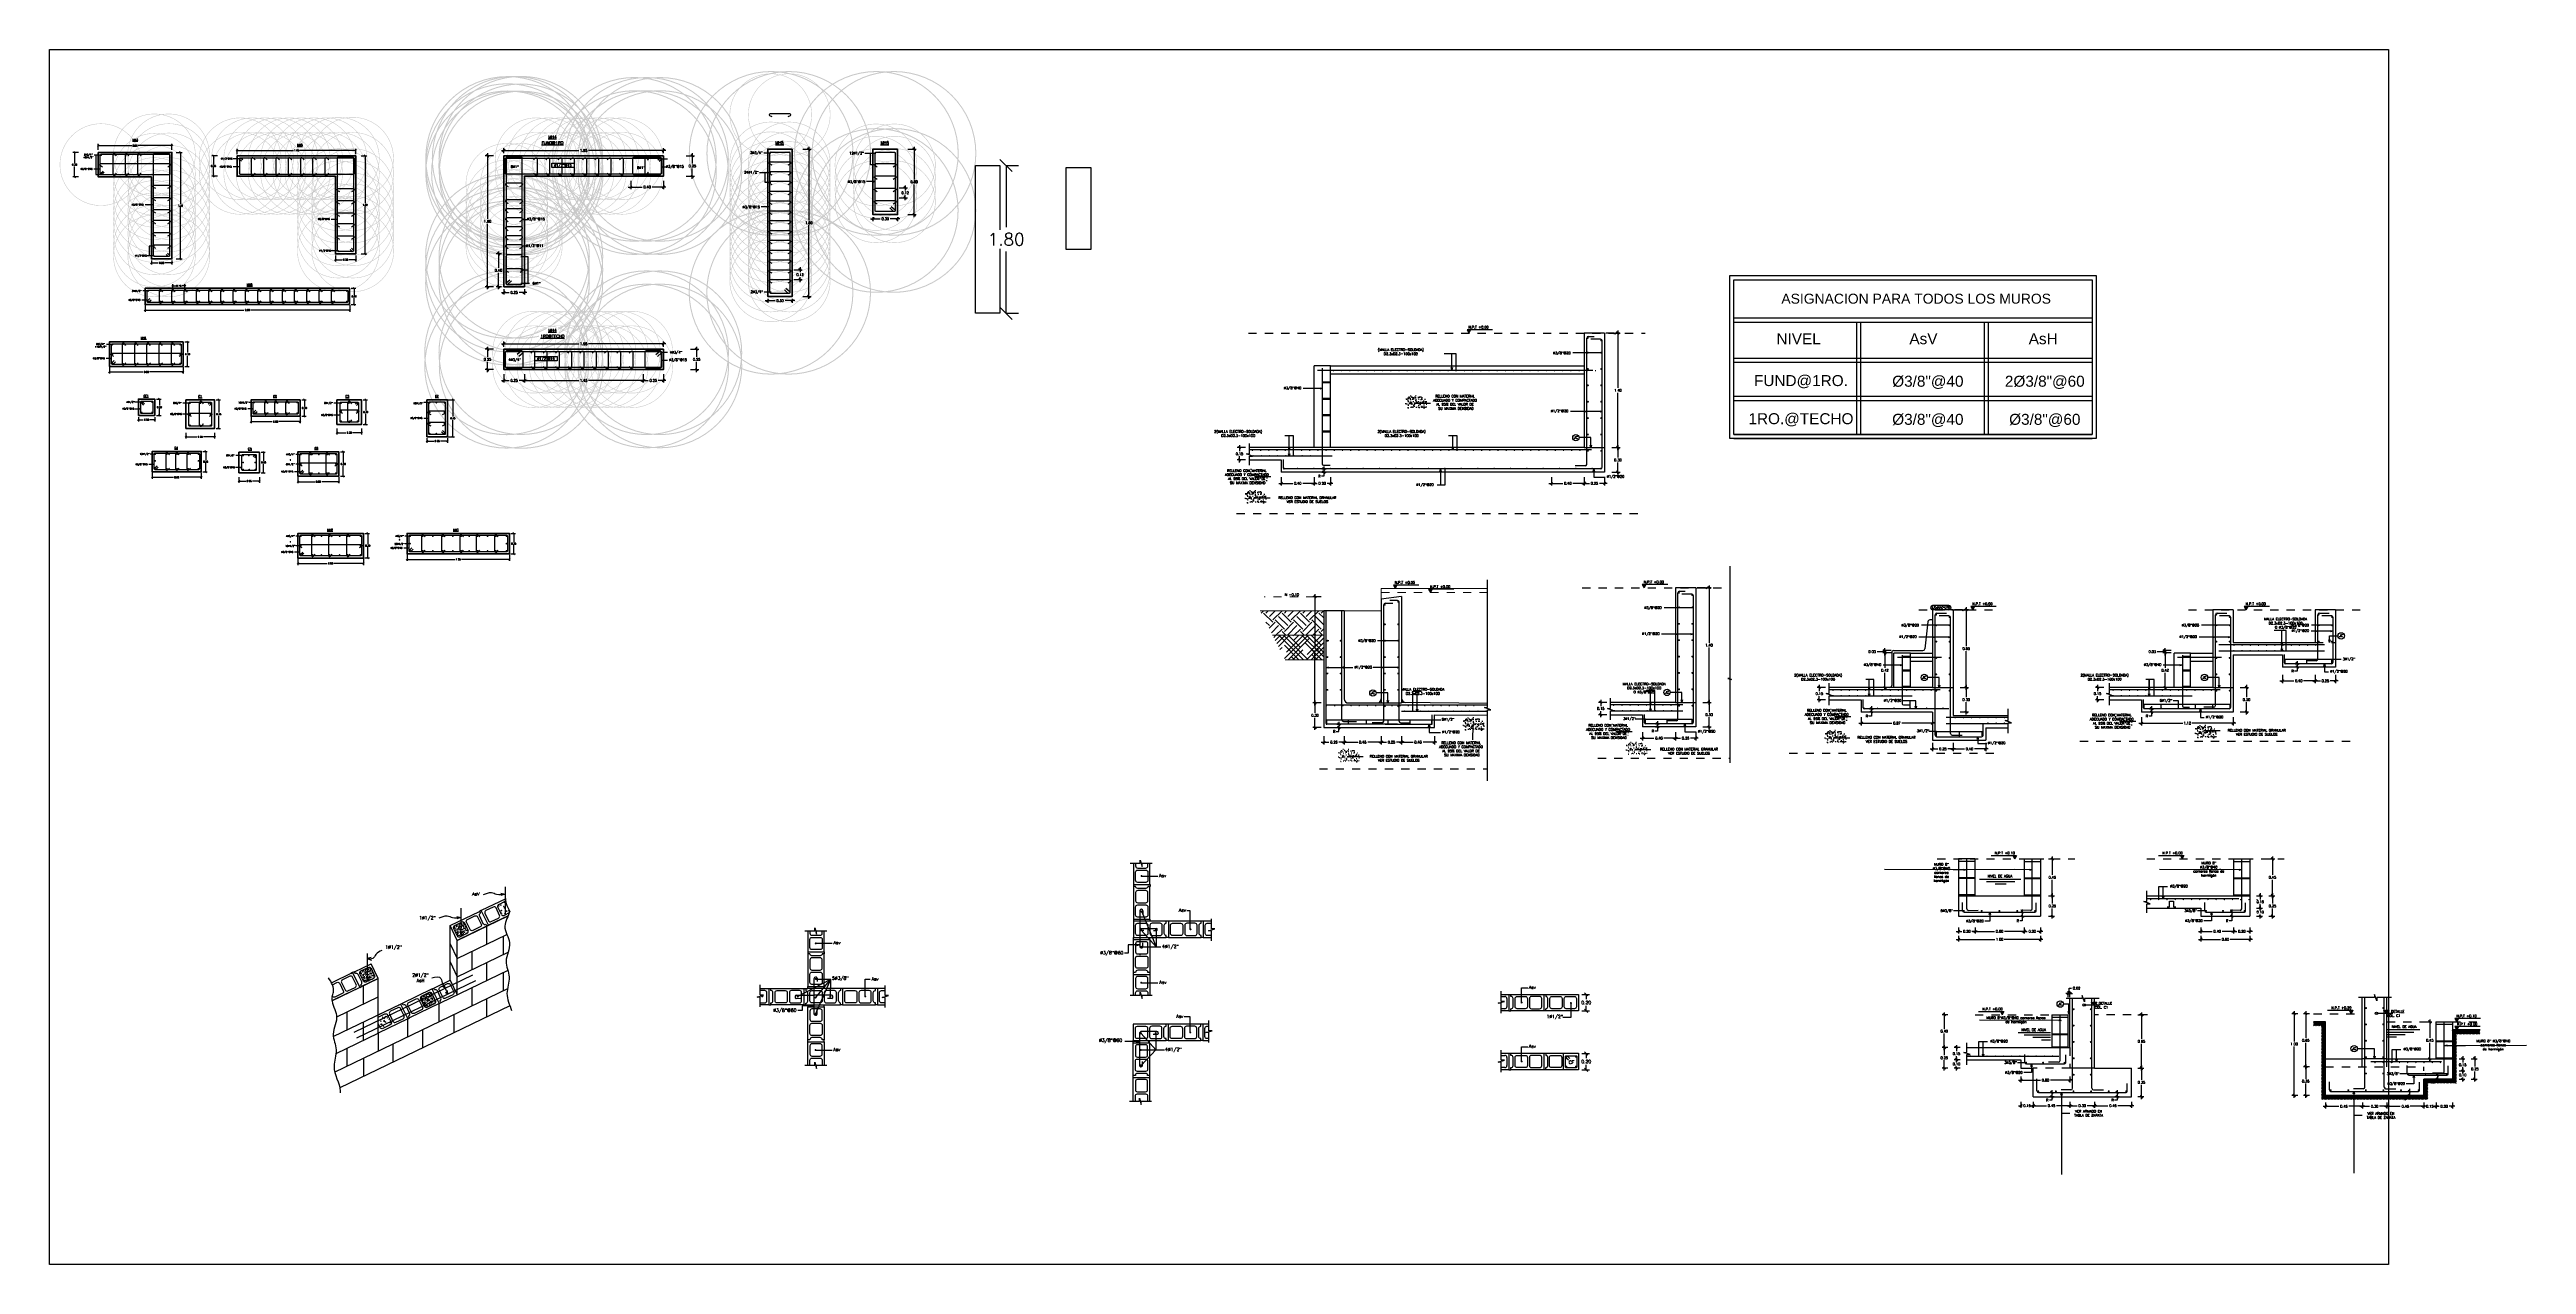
# Model space of a CAD drawing. Header units: metres. Extents: x -25 to 234, y -25 to 53.
# Drawn here: x -5.46 to 24.81, y -25.06 to -10.22 of the extents above; entities that cross this region are included whole.
import ezdxf
from ezdxf.enums import TextEntityAlignment as Align

# ---------------------------------------------------------------- set-up
doc = ezdxf.new("R2010")
doc.units = ezdxf.units.M
doc.header["$LTSCALE"] = 0.1
doc.header["$MEASUREMENT"] = 0
doc.header["$PDMODE"] = 66
for name, pattern in [('CONTINUA', [0]), ('DASHED', [0.75, 0.5, -0.25]), ('DASHED2', [0.375, 0.25, -0.125]), ('HIDDEN2', [4.7625, 3.175, -1.5875])]:
    doc.linetypes.add(name, pattern=pattern)
for name, color, linetype in [('001-DIMTEXTO', 4, 'Continuous'), ('001-ZAPATAS', 6, 'Continuous'), ('ACERO', 5, 'Continuous'), ('borde de placa', 3, 'Continuous'), ('BORDES', 7, 'Continuous'), ('DETALLE', 3, 'Continuous'), ('DIMENSIONES', 7, 'Continuous'), ('DIMTEXTO', 4, 'Continuous'), ('DIMZAPATA', 4, 'Continuous'), ('FONDO', 8, 'Continuous'), ('HATCH', 8, 'Continuous'), ('HATCH COL', 8, 'Continuous'), ('MURO', 7, 'Continuous'), ('MUROS', 7, 'Continuous'), ('XREF1$0$MUROS', 1, 'Continuous'), ('zap', 6, 'Continuous'), ('ZAPATAS', 6, 'Continuous')]:
    doc.layers.add(name, color=color, linetype=linetype)
for name, color, linetype, lineweight in [('COLUMNAS', 7, 'Continuous', 40), ('corte', 7, 'Continuous', 20), ('NIVEL', 253, 'DASHED2', 0), ('SE-2', 251, 'Continuous', 9), ('SE-4', 253, 'Continuous', 0), ('V', 2, 'Continuous', 9)]:
    doc.layers.add(name, color=color, linetype=linetype, lineweight=lineweight)
doc.styles.add('Arial', font='arial.ttf')
doc.styles.add('SMPLEX', font='simplex.shx')
doc.dimstyles.new('D-10', dxfattribs={"dimscale": 0.1, "dimtxt": 0.2, "dimasz": 0.2, "dimexe": 0.2, "dimexo": 0.2, "dimgap": 0.1, "dimtad": 0, "dimtih": 1, "dimtoh": 1, "dimzin": 0, "dimdsep": 46, "dimtxsty": 'SMPLEX', "dimblk1": 'OBLIQUE', "dimblk2": 'OBLIQUE', "dimsah": 1, "dimcen": 0.2, "dimclrd": 4, "dimclre": 4, "dimclrt": 4, "dimadec": 0, "dimazin": 0, "dimtfac": 1, "dimtmove": 0, "dimatfit": 3, "dimldrblk": 'OPEN30', "dimfxl": 0.5, "dimfxlon": 1, "dimtolj": 1, "dimtzin": 0, "dimarcsym": 0})
doc.dimstyles.new('D-15', dxfattribs={"dimscale": 0.15, "dimtxt": 0.2, "dimasz": 0.2, "dimexe": 0.18, "dimexo": 0.2, "dimgap": 0.1, "dimtad": 0, "dimtih": 1, "dimtoh": 1, "dimzin": 0, "dimdsep": 46, "dimtxsty": 'SMPLEX', "dimblk": 'OBLIQUE', "dimcen": 0.09, "dimdle": 0.2, "dimclrd": 4, "dimclre": 4, "dimclrt": 4, "dimadec": 0, "dimazin": 0, "dimtfac": 1, "dimtofl": 0, "dimtmove": 0, "dimatfit": 3, "dimldrblk": 'OPEN30', "dimfxl": 0.5, "dimfxlon": 1, "dimtolj": 1, "dimtzin": 0, "dimarcsym": 0})
doc.dimstyles.new('DIM-10', dxfattribs={"dimscale": 0.1, "dimtxt": 0.2, "dimasz": 0.2, "dimexe": 0.2, "dimexo": 0.2, "dimgap": 0.1, "dimtad": 0, "dimtih": 1, "dimtoh": 1, "dimzin": 0, "dimdsep": 46, "dimtxsty": 'SMPLEX', "dimblk": 'OBLIQUE', "dimcen": 0.2, "dimclrd": 4, "dimclre": 4, "dimclrt": 4, "dimadec": 0, "dimazin": 0, "dimtfac": 1, "dimtmove": 0, "dimatfit": 3, "dimldrblk": 'OPEN30', "dimfxl": 0.6, "dimfxlon": 1, "dimtolj": 1, "dimtzin": 0, "dimarcsym": 0})
doc.dimstyles.new('DIM-20', dxfattribs={"dimscale": 0.2, "dimtxt": 0.2, "dimasz": 0.2, "dimexe": 0.2, "dimexo": 0.2, "dimgap": 0.1, "dimtad": 0, "dimtih": 1, "dimtoh": 1, "dimzin": 0, "dimdsep": 46, "dimtxsty": 'SMPLEX', "dimblk1": 'OBLIQUE', "dimblk2": 'OBLIQUE', "dimsah": 1, "dimcen": 0.2, "dimclrd": 4, "dimclre": 4, "dimclrt": 4, "dimadec": 0, "dimazin": 0, "dimtfac": 1, "dimtmove": 0, "dimatfit": 3, "dimldrblk": 'OPEN30', "dimfxl": 1, "dimtolj": 1, "dimtzin": 0, "dimarcsym": 0})
doc.dimstyles.new('DIM-75', dxfattribs={"dimscale": 0.75, "dimtxt": 0.2, "dimasz": 0.2, "dimexe": 0.2, "dimexo": 0.2, "dimgap": 0.1, "dimtad": 0, "dimtih": 1, "dimtoh": 1, "dimzin": 0, "dimdsep": 46, "dimtxsty": 'SMPLEX', "dimblk1": 'OBLIQUE', "dimblk2": 'OBLIQUE', "dimsah": 1, "dimcen": 0.2, "dimclrd": 4, "dimclre": 4, "dimclrt": 4, "dimadec": 0, "dimazin": 0, "dimtfac": 1, "dimtmove": 1, "dimatfit": 3, "dimldrblk": 'OPEN30', "dimfxl": 0.25, "dimfxlon": 1, "dimtfill": 1, "dimtolj": 1, "dimtzin": 0, "dimarcsym": 0})

# ---------------------------------------------------------------- blocks, each defined once
blk = doc.blocks.new('_Oblique')
at = {"color": 0, "linetype": 'ByBlock', "lineweight": -2}
blk.add_line((-0.5, -0.5), (0.5, 0.5), dxfattribs=at)
blk = doc.blocks.new('_Open30')
at = {"layer": 'DIMTEXTO', "color": 0, "lineweight": -2}
for p, q in [((-1, 0.27), (0, 0)), ((0, 0), (-1, -0.27)), ((0, 0), (-1, 0))]:
    blk.add_line(p, q, dxfattribs=at)
blk = doc.blocks.new('*D31')
at = {"layer": 'Defpoints', "color": 0, "transparency": 16777216}
for p in [(-4.37, -14.69), (-4.17, -14.69), (-4.17, -14.744)]:
    blk.add_point(p, dxfattribs=at)
at = {"layer": 'DIMTEXTO', "color": 4, "lineweight": -2, "transparency": 16777216}
for p, q in [((-4.37, -14.71), (-4.37, -14.764)), ((-4.37, -14.744), (-4.31, -14.744)), ((-4.17, -14.744), (-4.229, -14.744)), ((-4.17, -14.71), (-4.17, -14.764))]:
    blk.add_line(p, q, dxfattribs=at)
at = {"layer": 'DIMTEXTO', "color": 4, "lineweight": -2, "transparency": 16777216, "xscale": 0.02, "yscale": 0.02, "zscale": 0.02, "rotation": 180}
blk.add_blockref('_Oblique', (-4.37, -14.744), dxfattribs=at)
at = {"layer": 'DIMTEXTO', "color": 4, "lineweight": -2, "transparency": 16777216, "xscale": 0.02, "yscale": 0.02, "zscale": 0.02}
blk.add_blockref('_Oblique', (-4.17, -14.744), dxfattribs=at)
at = {"layer": 'DIMTEXTO', "color": 4, "transparency": 16777216, "insert": (-4.27, -14.744), "char_height": 0.02, "attachment_point": 5, "style": 'SMPLEX'}
blk.add_mtext('\\A1;0.20', dxfattribs=at)
blk = doc.blocks.new('*D32')
at = {"layer": 'Defpoints', "color": 0, "transparency": 16777216}
for p in [(-4.17, -14.49), (-4.113, -14.49), (-4.17, -14.69)]:
    blk.add_point(p, dxfattribs=at)
at = {"layer": 'DIMTEXTO', "color": 4, "lineweight": -2, "transparency": 16777216}
for p, q in [((-4.15, -14.49), (-4.093, -14.49)), ((-4.113, -14.49), (-4.113, -14.57)), ((-4.15, -14.69), (-4.093, -14.69)), ((-4.113, -14.69), (-4.113, -14.61))]:
    blk.add_line(p, q, dxfattribs=at)
at = {"layer": 'DIMTEXTO', "color": 4, "lineweight": -2, "transparency": 16777216, "xscale": 0.02, "yscale": 0.02, "zscale": 0.02}
for p, rotation in [((-4.113, -14.49), 90), ((-4.113, -14.69), 270)]:
    blk.add_blockref('_Oblique', p, dxfattribs=dict(at, rotation=rotation))
at = {"layer": 'DIMTEXTO', "color": 4, "transparency": 16777216, "insert": (-4.113, -14.59), "char_height": 0.02, "attachment_point": 5, "style": 'SMPLEX'}
blk.add_mtext('\\A1;0.20', dxfattribs=at)
blk = doc.blocks.new('*D35')
at = {"color": 4, "lineweight": -2, "transparency": 16777216}
for p, q in [((13.264, -21.764), (13.359, -21.764)), ((13.319, -21.764), (13.319, -21.824)), ((13.264, -21.964), (13.359, -21.964)), ((13.319, -21.964), (13.319, -21.904))]:
    blk.add_line(p, q, dxfattribs=at)
at = {"layer": 'Defpoints', "color": 0, "transparency": 16777216}
for p in [(13.224, -21.764), (13.224, -21.964), (13.319, -21.964)]:
    blk.add_point(p, dxfattribs=at)
at = {"color": 4, "lineweight": -2, "transparency": 16777216, "xscale": 0.04000000000000001, "yscale": 0.04000000000000001, "zscale": 0.04000000000000001}
for p, rotation in [((13.319, -21.764), 90), ((13.319, -21.964), 270)]:
    blk.add_blockref('_Oblique', p, dxfattribs=dict(at, rotation=rotation))
at = {"color": 4, "transparency": 16777216, "insert": (13.319, -21.864), "char_height": 0.04, "attachment_point": 5, "style": 'SMPLEX'}
blk.add_mtext('\\A1;0.20', dxfattribs=at)
blk = doc.blocks.new('*D36')
at = {"color": 4, "lineweight": -2, "transparency": 16777216}
for p, q in [((13.264, -22.485), (13.359, -22.485)), ((13.264, -22.685), (13.359, -22.685)), ((13.319, -22.485), (13.319, -22.545)), ((13.319, -22.685), (13.319, -22.625))]:
    blk.add_line(p, q, dxfattribs=at)
at = {"layer": 'Defpoints', "color": 0, "transparency": 16777216}
for p in [(13.224, -22.485), (13.224, -22.685), (13.319, -22.685)]:
    blk.add_point(p, dxfattribs=at)
at = {"color": 4, "lineweight": -2, "transparency": 16777216, "xscale": 0.04000000000000001, "yscale": 0.04000000000000001, "zscale": 0.04000000000000001}
for p, rotation in [((13.319, -22.485), 90), ((13.319, -22.685), 270)]:
    blk.add_blockref('_Oblique', p, dxfattribs=dict(at, rotation=rotation))
at = {"color": 4, "transparency": 16777216, "insert": (13.319, -22.585), "char_height": 0.04, "attachment_point": 5, "style": 'SMPLEX'}
blk.add_mtext('\\A1;0.20', dxfattribs=at)
blk = doc.blocks.new('*D47')
at = {"layer": 'Defpoints', "color": 0, "linetype": 'CONTINUA', "transparency": 16777216}
for p in [(10.24, -18.464), (10.24, -18.504), (10.295, -18.504)]:
    blk.add_point(p, dxfattribs=at)
at = {"layer": 'DIMTEXTO', "color": 4, "linetype": 'CONTINUA', "lineweight": -2, "transparency": 16777216}
for p, q in [((10.295, -18.434), (10.295, -18.534)), ((10.265, -18.553), (10.295, -18.553)), ((10.27, -18.464), (10.322, -18.464)), ((10.27, -18.504), (10.322, -18.504)), ((10.295, -18.553), (10.295, -18.504))]:
    blk.add_line(p, q, dxfattribs=at)
at = {"layer": 'DIMTEXTO', "color": 4, "linetype": 'CONTINUA', "lineweight": -2, "transparency": 16777216, "xscale": 0.03, "yscale": 0.03, "zscale": 0.03}
for p, rotation in [((10.295, -18.464), 90), ((10.295, -18.504), 270)]:
    blk.add_blockref('_Oblique', p, dxfattribs=dict(at, rotation=rotation))
at = {"layer": 'DIMTEXTO', "color": 4, "linetype": 'CONTINUA', "transparency": 16777216, "insert": (10.24, -18.553), "char_height": 0.03, "attachment_point": 5, "style": 'SMPLEX'}
blk.add_mtext('\\A1;R', dxfattribs=at)
blk = doc.blocks.new('*U42')
at = {"layer": 'ACERO'}
for points, const_width in [([(-0.004, 0.001, 1), (0.004, 0.001, 1)], 0.0078), ([(-0.002, -0.002, 1), (0.002, -0.002, 1)], 0.004)]:
    blk.add_lwpolyline(points, format="xyb", close=True, dxfattribs=dict(at, const_width=const_width))
blk = doc.blocks.new('*U43')
at = {"layer": 'V', "color": 0, "linetype": 'ByBlock', "lineweight": -2}
for p in [(0, 0), (0.1, 0), (0.2, 0), (0.3, 0), (0.4, 0), (0.5, 0), (0.6, 0), (0.7, 0)]:
    blk.add_blockref('*U42', p, dxfattribs=at)
at = {"layer": 'V', "color": 0, "linetype": 'ByBlock', "lineweight": -2, "transparency": 16777216}
for p in [(0.8, 0), (0.9, 0), (1, 0), (1.1, 0), (1.2, 0), (1.3, 0), (1.4, 0), (1.5, 0), (1.6, 0), (1.7, 0), (1.8, 0)]:
    blk.add_blockref('*U42', p, dxfattribs=at)
blk = doc.blocks.new('*U44')
at = {"layer": 'ACERO'}
for points, const_width in [([(-0.004, -0.001, -1), (0.004, -0.001, -1)], 0.0078), ([(-0.002, 0.002, -1), (0.002, 0.002, -1)], 0.004)]:
    blk.add_lwpolyline(points, format="xyb", close=True, dxfattribs=dict(at, const_width=const_width))
blk = doc.blocks.new('*U45')
at = {"layer": 'V', "color": 0, "linetype": 'ByBlock', "lineweight": -2}
for p in [(0, 0), (0.1, 0), (0.2, 0), (0.3, 0), (0.4, 0), (0.5, 0), (0.6, 0), (0.7, 0)]:
    blk.add_blockref('*U44', p, dxfattribs=at)
at = {"layer": 'V', "color": 0, "linetype": 'ByBlock', "lineweight": -2, "transparency": 16777216}
for p in [(0.8, 0), (0.9, 0), (1, 0)]:
    blk.add_blockref('*U44', p, dxfattribs=at)
blk = doc.blocks.new('*U46')
at = {"layer": 'ACERO', "const_width": 0.0119}
for points in [[(-0.075, 0, -1), (-0.087, 0, -1)], [(0.087, 0, -1), (0.075, 0, -1)]]:
    blk.add_lwpolyline(points, format="xyb", close=True, dxfattribs=at)
blk = doc.blocks.new('*U41')
at = {"layer": 'DIMZAPATA', "color": 0, "linetype": 'ByBlock', "lineweight": -2, "transparency": 16777216}
for p in [(0, 0.8), (0, 0.6), (0, 0.4), (0, 0.2), (0, 0)]:
    blk.add_blockref('*U46', p, dxfattribs=at)
blk = doc.blocks.new('*D48')
at = {"layer": 'Defpoints', "color": 0, "linetype": 'CONTINUA', "transparency": 16777216}
for p in [(10.004, -18.204), (10.111, -18.204), (10.111, -18.504)]:
    blk.add_point(p, dxfattribs=at)
at = {"layer": 'DIMTEXTO', "color": 4, "linetype": 'CONTINUA', "lineweight": -2, "transparency": 16777216}
for p, q in [((10.079, -18.204), (9.977, -18.204)), ((10.004, -18.174), (10.004, -18.324)), ((10.004, -18.534), (10.004, -18.384)), ((10.079, -18.504), (9.977, -18.504))]:
    blk.add_line(p, q, dxfattribs=at)
at = {"layer": 'DIMTEXTO', "color": 4, "linetype": 'CONTINUA', "lineweight": -2, "transparency": 16777216, "xscale": 0.03, "yscale": 0.03, "zscale": 0.03}
for p, rotation in [((10.004, -18.204), 90), ((10.004, -18.504), 270)]:
    blk.add_blockref('_Oblique', p, dxfattribs=dict(at, rotation=rotation))
at = {"layer": 'DIMTEXTO', "color": 4, "linetype": 'CONTINUA', "transparency": 16777216, "insert": (10.004, -18.354), "char_height": 0.03, "attachment_point": 5, "style": 'SMPLEX'}
blk.add_mtext('\\A1;0.30', dxfattribs=at)
blk = doc.blocks.new('*D49')
at = {"layer": 'Defpoints', "color": 0, "linetype": 'CONTINUA', "transparency": 16777216}
for p in [(10.004, -16.906), (10.153, -16.906), (10.111, -18.204)]:
    blk.add_point(p, dxfattribs=at)
at = {"layer": 'DIMTEXTO', "color": 4, "linetype": 'CONTINUA', "lineweight": -2, "transparency": 16777216}
for p, q in [((10.079, -16.906), (9.977, -16.906)), ((10.004, -16.876), (10.004, -17.525)), ((10.004, -18.234), (10.004, -17.585)), ((10.079, -18.204), (9.977, -18.204))]:
    blk.add_line(p, q, dxfattribs=at)
at = {"layer": 'DIMTEXTO', "color": 4, "linetype": 'CONTINUA', "lineweight": -2, "transparency": 16777216, "xscale": 0.03, "yscale": 0.03, "zscale": 0.03}
for p, rotation in [((10.004, -16.906), 90), ((10.004, -18.204), 270)]:
    blk.add_blockref('_Oblique', p, dxfattribs=dict(at, rotation=rotation))
at = {"layer": 'DIMTEXTO', "color": 4, "linetype": 'CONTINUA', "transparency": 16777216, "insert": (10.004, -17.555), "char_height": 0.03, "attachment_point": 5, "style": 'SMPLEX'}
blk.add_mtext('\\A1;1.30', dxfattribs=at)
blk = doc.blocks.new('*D50')
at = {"layer": 'Defpoints', "color": 0, "transparency": 16777216}
for p in [(11.063, -18.504), (11.463, -18.504), (11.463, -18.683)]:
    blk.add_point(p, dxfattribs=at)
at = {"layer": 'DIMTEXTO', "color": 4, "lineweight": -2, "transparency": 16777216}
for p, q in [((11.033, -18.683), (11.202, -18.683)), ((11.063, -18.608), (11.063, -18.71)), ((11.493, -18.683), (11.324, -18.683)), ((11.463, -18.608), (11.463, -18.71))]:
    blk.add_line(p, q, dxfattribs=at)
at = {"layer": 'DIMTEXTO', "color": 4, "lineweight": -2, "transparency": 16777216, "xscale": 0.03, "yscale": 0.03, "zscale": 0.03, "rotation": 180}
blk.add_blockref('_Oblique', (11.063, -18.683), dxfattribs=at)
at = {"layer": 'DIMTEXTO', "color": 4, "lineweight": -2, "transparency": 16777216, "xscale": 0.03, "yscale": 0.03, "zscale": 0.03}
blk.add_blockref('_Oblique', (11.463, -18.683), dxfattribs=at)
at = {"layer": 'DIMTEXTO', "color": 4, "transparency": 16777216, "insert": (11.263, -18.683), "char_height": 0.03, "attachment_point": 5, "style": 'SMPLEX'}
blk.add_mtext('\\A1;0.40', dxfattribs=at)
blk = doc.blocks.new('*U40')
at = {"layer": 'ACERO', "const_width": 0.0119}
for points in [[(-0.075, 0, -1), (-0.087, 0, -1)], [(0.087, 0, -1), (0.075, 0, -1)]]:
    blk.add_lwpolyline(points, format="xyb", close=True, dxfattribs=at)
blk = doc.blocks.new('*U39')
at = {"layer": 'DIMZAPATA', "color": 0, "linetype": 'ByBlock', "lineweight": -2, "transparency": 16777216}
for p in [(0, 0.6), (0, 0.4), (0, 0.2), (0, 0)]:
    blk.add_blockref('*U40', p, dxfattribs=at)
blk = doc.blocks.new('*D51')
at = {"layer": 'Defpoints', "color": 0, "transparency": 16777216}
for p in [(10.361, -18.061), (10.111, -18.504), (10.361, -18.683)]:
    blk.add_point(p, dxfattribs=at)
at = {"layer": 'DIMTEXTO', "color": 4, "lineweight": -2, "transparency": 16777216}
for p, q in [((10.081, -18.683), (10.175, -18.683)), ((10.111, -18.608), (10.111, -18.71)), ((10.391, -18.683), (10.297, -18.683)), ((10.361, -18.608), (10.361, -18.71))]:
    blk.add_line(p, q, dxfattribs=at)
at = {"layer": 'DIMTEXTO', "color": 4, "lineweight": -2, "transparency": 16777216, "xscale": 0.03, "yscale": 0.03, "zscale": 0.03, "rotation": 180}
blk.add_blockref('_Oblique', (10.111, -18.683), dxfattribs=at)
at = {"layer": 'DIMTEXTO', "color": 4, "lineweight": -2, "transparency": 16777216, "xscale": 0.03, "yscale": 0.03, "zscale": 0.03}
blk.add_blockref('_Oblique', (10.361, -18.683), dxfattribs=at)
at = {"layer": 'DIMTEXTO', "color": 4, "transparency": 16777216, "insert": (10.236, -18.683), "char_height": 0.03, "attachment_point": 5, "style": 'SMPLEX'}
blk.add_mtext('\\A1;0.25', dxfattribs=at)
blk = doc.blocks.new('*D169')
at = {"layer": 'Defpoints', "color": 0, "transparency": 16777216}
for p in [(-4.289, -13.137), (-1.789, -13.137), (-4.289, -13.403)]:
    blk.add_point(p, dxfattribs=at)
at = {"layer": 'MUROS', "color": 4, "lineweight": -2, "transparency": 16777216}
for p, q in [((-4.289, -13.343), (-4.289, -13.423)), ((-4.289, -13.403), (-3.08, -13.403)), ((-1.789, -13.403), (-2.999, -13.403)), ((-1.789, -13.343), (-1.789, -13.423))]:
    blk.add_line(p, q, dxfattribs=at)
at = {"layer": 'MUROS', "color": 4, "lineweight": -2, "transparency": 16777216, "xscale": 0.02, "yscale": 0.02, "zscale": 0.02, "rotation": 180}
blk.add_blockref('_Oblique', (-4.289, -13.403), dxfattribs=at)
at = {"layer": 'MUROS', "color": 4, "lineweight": -2, "transparency": 16777216, "xscale": 0.02, "yscale": 0.02, "zscale": 0.02}
blk.add_blockref('_Oblique', (-1.789, -13.403), dxfattribs=at)
at = {"layer": 'MUROS', "color": 4, "lineweight": -3, "transparency": 16777216, "insert": (-3.039, -13.403), "char_height": 0.02, "attachment_point": 5, "style": 'SMPLEX'}
blk.add_mtext('\\A1;2.50', dxfattribs=at)
blk = doc.blocks.new('*D168')
at = {"layer": 'Defpoints', "color": 0, "transparency": 16777216}
for p in [(-1.789, -13.137), (-1.735, -13.137), (-1.789, -13.337)]:
    blk.add_point(p, dxfattribs=at)
at = {"layer": 'DIMTEXTO', "color": 4, "lineweight": -2, "transparency": 16777216}
for p, q in [((-1.769, -13.137), (-1.715, -13.137)), ((-1.735, -13.137), (-1.735, -13.217)), ((-1.735, -13.337), (-1.735, -13.257)), ((-1.769, -13.337), (-1.715, -13.337))]:
    blk.add_line(p, q, dxfattribs=at)
at = {"layer": 'DIMTEXTO', "color": 4, "lineweight": -2, "transparency": 16777216, "xscale": 0.02, "yscale": 0.02, "zscale": 0.02}
for p, rotation in [((-1.735, -13.137), 90), ((-1.735, -13.337), 270)]:
    blk.add_blockref('_Oblique', p, dxfattribs=dict(at, rotation=rotation))
at = {"layer": 'DIMTEXTO', "color": 4, "transparency": 16777216, "insert": (-1.735, -13.237), "char_height": 0.02, "attachment_point": 5, "style": 'SMPLEX'}
blk.add_mtext('\\A1;0.20', dxfattribs=at)
blk = doc.blocks.new('*U166')
at = {"layer": 'ACERO', "linetype": 'CONTINUA'}
blk.add_lwpolyline([(0.03, 0.054), (0.01, 0.076, 0.663284), (-0.015, 0.066), (-0.015, -0.069, 0.663284), (0.01, -0.08), (0.03, -0.058)], format="xyb", dxfattribs=at)
at = {"layer": 'ACERO', "const_width": 0.0106}
for points in [[(0, 0.058, 1), (0, 0.068, 1)], [(0, -0.072, 1), (0, -0.061, 1)]]:
    blk.add_lwpolyline(points, format="xyb", close=True, dxfattribs=at)
blk = doc.blocks.new('*U167')
at = {"layer": 'HATCH', "color": 0, "linetype": 'ByBlock', "lineweight": -2, "transparency": 16777216}
for p in [(0, 0), (0.15, 0), (0.3, 0), (0.45, 0), (0.6, 0), (0.75, 0), (0.9, 0), (1.05, 0), (1.2, 0), (1.35, 0), (1.5, 0), (1.65, 0), (1.8, 0), (1.95, 0), (2.1, 0)]:
    blk.add_blockref('*U166', p, dxfattribs=at)
blk = doc.blocks.new('*D170')
at = {"layer": 'Defpoints', "color": 0, "transparency": 16777216}
for p in [(-3.951, -13.177), (-3.801, -13.107), (-3.801, -13.177)]:
    blk.add_point(p, dxfattribs=at)
at = {"layer": 'MUROS', "color": 4, "lineweight": -2, "transparency": 16777216}
for p, q in [((-3.951, -13.157), (-3.951, -13.087)), ((-3.951, -13.107), (-3.914, -13.107)), ((-3.801, -13.107), (-3.837, -13.107)), ((-3.801, -13.157), (-3.801, -13.087))]:
    blk.add_line(p, q, dxfattribs=at)
at = {"layer": 'MUROS', "color": 4, "lineweight": -2, "transparency": 16777216, "xscale": 0.02, "yscale": 0.02, "zscale": 0.02, "rotation": 180}
blk.add_blockref('_Oblique', (-3.951, -13.107), dxfattribs=at)
at = {"layer": 'MUROS', "color": 4, "lineweight": -2, "transparency": 16777216, "xscale": 0.02, "yscale": 0.02, "zscale": 0.02}
blk.add_blockref('_Oblique', (-3.801, -13.107), dxfattribs=at)
at = {"layer": 'MUROS', "color": 4, "lineweight": -3, "transparency": 16777216, "insert": (-3.876, -13.107), "char_height": 0.02, "attachment_point": 5, "style": 'SMPLEX'}
blk.add_mtext('\\A1;0.15', dxfattribs=at)
blk = doc.blocks.new('*D189')
at = {"layer": 'Defpoints', "color": 0, "transparency": 16777216}
for p in [(-2.994, -14.5), (-2.394, -14.5), (-2.994, -14.766)]:
    blk.add_point(p, dxfattribs=at)
at = {"layer": 'MUROS', "color": 4, "lineweight": -2, "transparency": 16777216}
for p, q in [((-2.994, -14.706), (-2.994, -14.786)), ((-2.994, -14.766), (-2.735, -14.766)), ((-2.394, -14.766), (-2.654, -14.766)), ((-2.394, -14.706), (-2.394, -14.786))]:
    blk.add_line(p, q, dxfattribs=at)
at = {"layer": 'MUROS', "color": 4, "lineweight": -2, "transparency": 16777216, "xscale": 0.02, "yscale": 0.02, "zscale": 0.02, "rotation": 180}
blk.add_blockref('_Oblique', (-2.994, -14.766), dxfattribs=at)
at = {"layer": 'MUROS', "color": 4, "lineweight": -2, "transparency": 16777216, "xscale": 0.02, "yscale": 0.02, "zscale": 0.02}
blk.add_blockref('_Oblique', (-2.394, -14.766), dxfattribs=at)
at = {"layer": 'MUROS', "color": 4, "lineweight": -3, "transparency": 16777216, "insert": (-2.694, -14.766), "char_height": 0.02, "attachment_point": 5, "style": 'SMPLEX'}
blk.add_mtext('\\A1;0.60', dxfattribs=at)
blk = doc.blocks.new('*D188')
at = {"layer": 'Defpoints', "color": 0, "transparency": 16777216}
for p in [(-2.394, -14.5), (-2.341, -14.5), (-2.394, -14.7)]:
    blk.add_point(p, dxfattribs=at)
at = {"layer": 'DIMTEXTO', "color": 4, "lineweight": -2, "transparency": 16777216}
for p, q in [((-2.374, -14.5), (-2.321, -14.5)), ((-2.341, -14.5), (-2.341, -14.58)), ((-2.374, -14.7), (-2.321, -14.7)), ((-2.341, -14.7), (-2.341, -14.62))]:
    blk.add_line(p, q, dxfattribs=at)
at = {"layer": 'DIMTEXTO', "color": 4, "lineweight": -2, "transparency": 16777216, "xscale": 0.02, "yscale": 0.02, "zscale": 0.02}
for p, rotation in [((-2.341, -14.5), 90), ((-2.341, -14.7), 270)]:
    blk.add_blockref('_Oblique', p, dxfattribs=dict(at, rotation=rotation))
at = {"layer": 'DIMTEXTO', "color": 4, "transparency": 16777216, "insert": (-2.341, -14.6), "char_height": 0.02, "attachment_point": 5, "style": 'SMPLEX'}
blk.add_mtext('\\A1;0.20', dxfattribs=at)
blk = doc.blocks.new('*D195')
at = {"layer": 'Defpoints', "color": 0, "linetype": 'CONTINUA', "transparency": 16777216}
for p in [(19.852, -22.014), (20.102, -22.014), (19.978, -22.664)]:
    blk.add_point(p, dxfattribs=at)
at = {"layer": 'DIMTEXTO', "color": 4, "linetype": 'CONTINUA', "lineweight": -2, "transparency": 16777216}
for p, q in [((20.057, -22.014), (20.129, -22.014)), ((20.102, -21.984), (20.102, -22.309)), ((20.102, -22.694), (20.102, -22.369)), ((20.057, -22.664), (20.129, -22.664))]:
    blk.add_line(p, q, dxfattribs=at)
at = {"layer": 'DIMTEXTO', "color": 4, "linetype": 'CONTINUA', "lineweight": -2, "transparency": 16777216, "xscale": 0.03, "yscale": 0.03, "zscale": 0.03}
for p, rotation in [((20.102, -22.014), 90), ((20.102, -22.664), 270)]:
    blk.add_blockref('_Oblique', p, dxfattribs=dict(at, rotation=rotation))
at = {"layer": 'DIMTEXTO', "color": 4, "linetype": 'CONTINUA', "transparency": 16777216, "insert": (20.102, -22.339), "char_height": 0.03, "attachment_point": 5, "style": 'SMPLEX'}
blk.add_mtext('\\A1;0.65', dxfattribs=at)
blk = doc.blocks.new('*D196')
at = {"layer": 'Defpoints', "color": 0, "linetype": 'CONTINUA', "transparency": 16777216}
for p in [(19.228, -22.414), (18.778, -23.014), (19.228, -23.124)]:
    blk.add_point(p, dxfattribs=at)
at = {"layer": 'DIMTEXTO', "color": 4, "linetype": 'CONTINUA', "lineweight": -2, "transparency": 16777216}
for p, q in [((18.748, -23.124), (18.942, -23.124)), ((18.778, -23.079), (18.778, -23.151)), ((19.258, -23.124), (19.064, -23.124)), ((19.228, -23.079), (19.228, -23.151))]:
    blk.add_line(p, q, dxfattribs=at)
at = {"layer": 'DIMTEXTO', "color": 4, "linetype": 'CONTINUA', "lineweight": -2, "transparency": 16777216, "xscale": 0.03, "yscale": 0.03, "zscale": 0.03, "rotation": 180}
blk.add_blockref('_Oblique', (18.778, -23.124), dxfattribs=at)
at = {"layer": 'DIMTEXTO', "color": 4, "linetype": 'CONTINUA', "lineweight": -2, "transparency": 16777216, "xscale": 0.03, "yscale": 0.03, "zscale": 0.03}
blk.add_blockref('_Oblique', (19.228, -23.124), dxfattribs=at)
at = {"layer": 'DIMTEXTO', "color": 4, "linetype": 'CONTINUA', "transparency": 16777216, "insert": (19.003, -23.124), "char_height": 0.03, "attachment_point": 5, "style": 'SMPLEX'}
blk.add_mtext('\\A1;0.45', dxfattribs=at)
blk = doc.blocks.new('*D197')
at = {"layer": 'Defpoints', "color": 0, "transparency": 16777216}
for p in [(19.228, -22.414), (19.528, -22.664), (19.528, -23.124)]:
    blk.add_point(p, dxfattribs=at)
at = {"layer": 'DIMTEXTO', "color": 4, "lineweight": -2, "transparency": 16777216}
for p, q in [((19.198, -23.124), (19.317, -23.124)), ((19.228, -23.079), (19.228, -23.151)), ((19.558, -23.124), (19.439, -23.124)), ((19.528, -23.079), (19.528, -23.151))]:
    blk.add_line(p, q, dxfattribs=at)
at = {"layer": 'DIMTEXTO', "color": 4, "lineweight": -2, "transparency": 16777216, "xscale": 0.03, "yscale": 0.03, "zscale": 0.03, "rotation": 180}
blk.add_blockref('_Oblique', (19.228, -23.124), dxfattribs=at)
at = {"layer": 'DIMTEXTO', "color": 4, "lineweight": -2, "transparency": 16777216, "xscale": 0.03, "yscale": 0.03, "zscale": 0.03}
blk.add_blockref('_Oblique', (19.528, -23.124), dxfattribs=at)
at = {"layer": 'DIMTEXTO', "color": 4, "transparency": 16777216, "insert": (19.378, -23.124), "char_height": 0.03, "attachment_point": 5, "style": 'SMPLEX'}
blk.add_mtext('\\A1;0.30', dxfattribs=at)
blk = doc.blocks.new('*D198')
at = {"layer": 'Defpoints', "color": 0, "transparency": 16777216}
for p in [(19.528, -22.664), (19.978, -23.014), (19.978, -23.124)]:
    blk.add_point(p, dxfattribs=at)
at = {"layer": 'DIMTEXTO', "color": 4, "lineweight": -2, "transparency": 16777216}
for p, q in [((19.498, -23.124), (19.692, -23.124)), ((19.528, -23.079), (19.528, -23.151)), ((20.008, -23.124), (19.814, -23.124)), ((19.978, -23.079), (19.978, -23.151))]:
    blk.add_line(p, q, dxfattribs=at)
at = {"layer": 'DIMTEXTO', "color": 4, "lineweight": -2, "transparency": 16777216, "xscale": 0.03, "yscale": 0.03, "zscale": 0.03, "rotation": 180}
blk.add_blockref('_Oblique', (19.528, -23.124), dxfattribs=at)
at = {"layer": 'DIMTEXTO', "color": 4, "lineweight": -2, "transparency": 16777216, "xscale": 0.03, "yscale": 0.03, "zscale": 0.03}
blk.add_blockref('_Oblique', (19.978, -23.124), dxfattribs=at)
at = {"layer": 'DIMTEXTO', "color": 4, "transparency": 16777216, "insert": (19.753, -23.124), "char_height": 0.03, "attachment_point": 5, "style": 'SMPLEX'}
blk.add_mtext('\\A1;0.45', dxfattribs=at)
blk = doc.blocks.new('*U190')
at = {"layer": 'ACERO', "const_width": 0.0119}
blk.add_lwpolyline([(-0.006, 0, 1), (0.006, 0, 1)], format="xyb", close=True, dxfattribs=at)
blk = doc.blocks.new('*U191')
at = {"layer": '001-ZAPATAS', "color": 0, "linetype": 'ByBlock', "lineweight": -2, "transparency": 16777216}
for p in [(0, 0), (0.215, 0), (0.43, 0), (0.645, 0), (0.86, 0), (1.075, 0)]:
    blk.add_blockref('*U190', p, dxfattribs=at)
blk = doc.blocks.new('*U192')
at = {"layer": 'ACERO', "const_width": 0.0119}
blk.add_lwpolyline([(-0.006, 0, 1), (0.006, 0, 1)], format="xyb", close=True, dxfattribs=at)
blk = doc.blocks.new('*U193')
at = {"layer": '001-ZAPATAS', "color": 0, "linetype": 'ByBlock', "lineweight": -2, "transparency": 16777216}
for p in [(-0.209, 0.8), (-0.209, 0.6), (0, 0.8), (0, 0.6), (-0.209, 0.4), (0, 0.4), (-0.209, 0.2), (-0.209, 0), (0, 0.2), (0, 0)]:
    blk.add_blockref('*U192', p, dxfattribs=at)
blk = doc.blocks.new('*D194')
at = {"layer": 'Defpoints', "color": 0, "transparency": 16777216}
for p in [(19.748, -22.964), (19.748, -23.014), (19.804, -23.014)]:
    blk.add_point(p, dxfattribs=at)
at = {"layer": 'DIMTEXTO', "color": 4, "lineweight": -2, "transparency": 16777216}
for p, q in [((19.778, -22.964), (19.831, -22.964)), ((19.804, -22.934), (19.804, -23.014)), ((19.804, -23.055), (19.774, -23.055)), ((19.778, -23.014), (19.831, -23.014)), ((19.804, -23.014), (19.804, -23.055))]:
    blk.add_line(p, q, dxfattribs=at)
at = {"layer": 'DIMTEXTO', "color": 4, "lineweight": -2, "transparency": 16777216, "xscale": 0.03, "yscale": 0.03, "zscale": 0.03}
for p, rotation in [((19.804, -22.964), 90), ((19.804, -23.014), 270)]:
    blk.add_blockref('_Oblique', p, dxfattribs=dict(at, rotation=rotation))
at = {"layer": 'DIMTEXTO', "color": 4, "transparency": 16777216, "insert": (19.749, -23.055), "char_height": 0.03, "attachment_point": 5, "style": 'SMPLEX'}
blk.add_mtext('\\A1;R', dxfattribs=at)
blk = doc.blocks.new('*U199')
at = {"layer": 'ACERO'}
for points, const_width in [([(-0.004, 0.001, 1), (0.004, 0.001, 1)], 0.0078), ([(-0.002, -0.002, 1), (0.002, -0.002, 1)], 0.004)]:
    blk.add_lwpolyline(points, format="xyb", close=True, dxfattribs=dict(at, const_width=const_width))
blk = doc.blocks.new('*U200')
at = {"layer": 'V', "color": 0, "linetype": 'ByBlock', "lineweight": -2}
for p in [(0, 0), (0.1, 0), (0.2, 0), (0.3, 0), (0.4, 0), (0.5, 0), (0.6, 0), (0.7, 0)]:
    blk.add_blockref('*U199', p, dxfattribs=at)
at = {"layer": 'V', "color": 0, "linetype": 'ByBlock', "lineweight": -2, "transparency": 16777216}
for p in [(0.8, 0), (0.9, 0), (1, 0)]:
    blk.add_blockref('*U199', p, dxfattribs=at)
blk = doc.blocks.new('*D201')
at = {"layer": 'Defpoints', "color": 0, "transparency": 16777216}
for p in [(18.95, -22.964), (18.95, -23.014), (19.006, -23.014)]:
    blk.add_point(p, dxfattribs=at)
at = {"layer": 'DIMTEXTO', "color": 4, "lineweight": -2, "transparency": 16777216}
for p, q in [((18.98, -22.964), (19.033, -22.964)), ((19.006, -22.934), (19.006, -23.014)), ((19.006, -23.057), (18.976, -23.057)), ((18.98, -23.014), (19.033, -23.014)), ((19.006, -23.014), (19.006, -23.057))]:
    blk.add_line(p, q, dxfattribs=at)
at = {"layer": 'DIMTEXTO', "color": 4, "lineweight": -2, "transparency": 16777216, "xscale": 0.03, "yscale": 0.03, "zscale": 0.03}
for p, rotation in [((19.006, -22.964), 90), ((19.006, -23.014), 270)]:
    blk.add_blockref('_Oblique', p, dxfattribs=dict(at, rotation=rotation))
at = {"layer": 'DIMTEXTO', "color": 4, "transparency": 16777216, "insert": (18.951, -23.057), "char_height": 0.03, "attachment_point": 5, "style": 'SMPLEX'}
blk.add_mtext('\\A1;R', dxfattribs=at)
blk = doc.blocks.new('*D229')
at = {"layer": 'Defpoints', "color": 0, "transparency": 16777216}
for p in [(14.007, -18.497), (14.407, -18.497), (14.407, -18.634)]:
    blk.add_point(p, dxfattribs=at)
at = {"layer": 'DIMTEXTO', "color": 4, "lineweight": -2, "transparency": 16777216}
for p, q in [((13.977, -18.634), (14.146, -18.634)), ((14.007, -18.559), (14.007, -18.661)), ((14.437, -18.634), (14.268, -18.634)), ((14.407, -18.559), (14.407, -18.661))]:
    blk.add_line(p, q, dxfattribs=at)
at = {"layer": 'DIMTEXTO', "color": 4, "lineweight": -2, "transparency": 16777216, "xscale": 0.03, "yscale": 0.03, "zscale": 0.03, "rotation": 180}
blk.add_blockref('_Oblique', (14.007, -18.634), dxfattribs=at)
at = {"layer": 'DIMTEXTO', "color": 4, "lineweight": -2, "transparency": 16777216, "xscale": 0.03, "yscale": 0.03, "zscale": 0.03}
blk.add_blockref('_Oblique', (14.407, -18.634), dxfattribs=at)
at = {"layer": 'DIMTEXTO', "color": 4, "transparency": 16777216, "insert": (14.207, -18.634), "char_height": 0.03, "attachment_point": 5, "style": 'SMPLEX'}
blk.add_mtext('\\A1;0.40', dxfattribs=at)
blk = doc.blocks.new('*D230')
at = {"layer": 'Defpoints', "color": 0, "transparency": 16777216}
for p in [(14.407, -18.497), (14.657, -18.497), (14.657, -18.634)]:
    blk.add_point(p, dxfattribs=at)
at = {"layer": 'DIMTEXTO', "color": 4, "lineweight": -2, "transparency": 16777216}
for p, q in [((14.377, -18.634), (14.471, -18.634)), ((14.407, -18.559), (14.407, -18.661)), ((14.687, -18.634), (14.593, -18.634)), ((14.657, -18.559), (14.657, -18.661))]:
    blk.add_line(p, q, dxfattribs=at)
at = {"layer": 'DIMTEXTO', "color": 4, "lineweight": -2, "transparency": 16777216, "xscale": 0.03, "yscale": 0.03, "zscale": 0.03, "rotation": 180}
blk.add_blockref('_Oblique', (14.407, -18.634), dxfattribs=at)
at = {"layer": 'DIMTEXTO', "color": 4, "lineweight": -2, "transparency": 16777216, "xscale": 0.03, "yscale": 0.03, "zscale": 0.03}
blk.add_blockref('_Oblique', (14.657, -18.634), dxfattribs=at)
at = {"layer": 'DIMTEXTO', "color": 4, "transparency": 16777216, "insert": (14.532, -18.634), "char_height": 0.03, "attachment_point": 5, "style": 'SMPLEX'}
blk.add_mtext('\\A1;0.25', dxfattribs=at)
blk = doc.blocks.new('*D231')
at = {"layer": 'Defpoints', "color": 0, "transparency": 16777216}
for p in [(14.133, -18.457), (14.133, -18.497), (14.187, -18.497)]:
    blk.add_point(p, dxfattribs=at)
at = {"layer": 'DIMTEXTO', "color": 4, "lineweight": -2, "transparency": 16777216}
for p, q in [((14.163, -18.457), (14.214, -18.457)), ((14.187, -18.427), (14.187, -18.497)), ((14.187, -18.547), (14.157, -18.547)), ((14.163, -18.497), (14.214, -18.497)), ((14.187, -18.497), (14.187, -18.547))]:
    blk.add_line(p, q, dxfattribs=at)
at = {"layer": 'DIMTEXTO', "color": 4, "lineweight": -2, "transparency": 16777216, "xscale": 0.03, "yscale": 0.03, "zscale": 0.03}
for p, rotation in [((14.187, -18.457), 90), ((14.187, -18.497), 270)]:
    blk.add_blockref('_Oblique', p, dxfattribs=dict(at, rotation=rotation))
at = {"layer": 'DIMTEXTO', "color": 4, "transparency": 16777216, "insert": (14.132, -18.547), "char_height": 0.03, "attachment_point": 5, "style": 'SMPLEX'}
blk.add_mtext('\\A1;R', dxfattribs=at)
blk = doc.blocks.new('*D232')
at = {"layer": 'Defpoints', "color": 0, "linetype": 'CONTINUA', "transparency": 16777216}
for p in [(13.981, -18.197), (14.819, -18.197), (13.981, -18.497)]:
    blk.add_point(p, dxfattribs=at)
at = {"layer": 'DIMTEXTO', "color": 4, "linetype": 'CONTINUA', "lineweight": -2, "transparency": 16777216}
for p, q in [((14.744, -18.197), (14.846, -18.197)), ((14.819, -18.167), (14.819, -18.317)), ((14.819, -18.527), (14.819, -18.377)), ((14.744, -18.497), (14.846, -18.497))]:
    blk.add_line(p, q, dxfattribs=at)
at = {"layer": 'DIMTEXTO', "color": 4, "linetype": 'CONTINUA', "lineweight": -2, "transparency": 16777216, "xscale": 0.03, "yscale": 0.03, "zscale": 0.03}
for p, rotation in [((14.819, -18.197), 90), ((14.819, -18.497), 270)]:
    blk.add_blockref('_Oblique', p, dxfattribs=dict(at, rotation=rotation))
at = {"layer": 'DIMTEXTO', "color": 4, "linetype": 'CONTINUA', "transparency": 16777216, "insert": (14.819, -18.347), "char_height": 0.03, "attachment_point": 5, "style": 'SMPLEX'}
blk.add_mtext('\\A1;0.30', dxfattribs=at)
blk = doc.blocks.new('*D233')
at = {"layer": 'Defpoints', "color": 0, "linetype": 'CONTINUA', "transparency": 16777216}
for p in [(14.657, -16.797), (14.819, -16.797), (13.981, -18.197)]:
    blk.add_point(p, dxfattribs=at)
at = {"layer": 'DIMTEXTO', "color": 4, "linetype": 'CONTINUA', "lineweight": -2, "transparency": 16777216}
for p, q in [((14.744, -16.797), (14.846, -16.797)), ((14.819, -16.767), (14.819, -17.467)), ((14.819, -18.227), (14.819, -17.527)), ((14.744, -18.197), (14.846, -18.197))]:
    blk.add_line(p, q, dxfattribs=at)
at = {"layer": 'DIMTEXTO', "color": 4, "linetype": 'CONTINUA', "lineweight": -2, "transparency": 16777216, "xscale": 0.03, "yscale": 0.03, "zscale": 0.03}
for p, rotation in [((14.819, -16.797), 90), ((14.819, -18.197), 270)]:
    blk.add_blockref('_Oblique', p, dxfattribs=dict(at, rotation=rotation))
at = {"layer": 'DIMTEXTO', "color": 4, "linetype": 'CONTINUA', "transparency": 16777216, "insert": (14.819, -17.497), "char_height": 0.03, "attachment_point": 5, "style": 'SMPLEX'}
blk.add_mtext('\\A1;1.40', dxfattribs=at)
blk = doc.blocks.new('*U215')
at = {"layer": 'ACERO'}
for points, const_width in [([(-0.004, 0.001, 1), (0.004, 0.001, 1)], 0.0078), ([(-0.002, -0.002, 1), (0.002, -0.002, 1)], 0.004)]:
    blk.add_lwpolyline(points, format="xyb", close=True, dxfattribs=dict(at, const_width=const_width))
blk = doc.blocks.new('*U216')
at = {"layer": 'V', "color": 0, "linetype": 'ByBlock', "lineweight": -2}
for p in [(0, 0), (0.1, 0), (0.2, 0), (0.3, 0), (0.4, 0), (0.5, 0), (0.6, 0), (0.7, 0)]:
    blk.add_blockref('*U215', p, dxfattribs=at)
blk = doc.blocks.new('*U217')
at = {"layer": 'ACERO'}
for points, const_width in [([(-0.004, -0.001, -1), (0.004, -0.001, -1)], 0.0078), ([(-0.002, 0.002, -1), (0.002, 0.002, -1)], 0.004)]:
    blk.add_lwpolyline(points, format="xyb", close=True, dxfattribs=dict(at, const_width=const_width))
blk = doc.blocks.new('*U218')
at = {"layer": 'V', "color": 0, "linetype": 'ByBlock', "lineweight": -2}
for p in [(0, 0), (0.1, 0), (0.2, 0), (0.3, 0), (0.4, 0), (0.5, 0), (0.6, 0), (0.7, 0)]:
    blk.add_blockref('*U217', p, dxfattribs=at)
blk = doc.blocks.new('*D239')
at = {"layer": 'Defpoints', "color": 0, "linetype": 'CONTINUA', "transparency": 16777216}
for p in [(13.495, -18.197), (13.616, -18.197), (13.616, -18.347)]:
    blk.add_point(p, dxfattribs=at)
at = {"layer": 'DIMTEXTO', "color": 4, "linetype": 'CONTINUA', "lineweight": -2, "transparency": 16777216}
for p, q in [((13.57, -18.197), (13.468, -18.197)), ((13.57, -18.347), (13.468, -18.347)), ((13.495, -18.167), (13.495, -18.242)), ((13.495, -18.377), (13.495, -18.302))]:
    blk.add_line(p, q, dxfattribs=at)
at = {"layer": 'DIMTEXTO', "color": 4, "linetype": 'CONTINUA', "lineweight": -2, "transparency": 16777216, "xscale": 0.03, "yscale": 0.03, "zscale": 0.03}
for p, rotation in [((13.495, -18.197), 90), ((13.495, -18.347), 270)]:
    blk.add_blockref('_Oblique', p, dxfattribs=dict(at, rotation=rotation))
at = {"layer": 'DIMTEXTO', "color": 4, "linetype": 'CONTINUA', "transparency": 16777216, "insert": (13.495, -18.272), "char_height": 0.03, "attachment_point": 5, "style": 'SMPLEX'}
blk.add_mtext('\\A1;0.15', dxfattribs=at)
blk = doc.blocks.new('*U223')
at = {"layer": 'ACERO', "const_width": 0.0119}
for points in [[(-0.075, 0, -1), (-0.087, 0, -1)], [(0.087, 0, -1), (0.075, 0, -1)]]:
    blk.add_lwpolyline(points, format="xyb", close=True, dxfattribs=at)
blk = doc.blocks.new('*U224')
at = {"layer": 'DIMZAPATA', "color": 0, "linetype": 'ByBlock', "lineweight": -2, "transparency": 16777216}
for p in [(0, 1), (0, 0.8), (0, 0.6), (0, 0.4), (0, 0.2), (0, 0)]:
    blk.add_blockref('*U223', p, dxfattribs=at)
blk = doc.blocks.new('*D234')
at = {"layer": 'Defpoints', "color": 0, "transparency": 16777216}
for p in [(9.993, -15.084), (9.593, -15.384), (9.993, -15.521)]:
    blk.add_point(p, dxfattribs=at)
at = {"layer": 'DIMTEXTO', "color": 4, "lineweight": -2, "transparency": 16777216}
for p, q in [((9.563, -15.521), (9.732, -15.521)), ((9.593, -15.446), (9.593, -15.548)), ((10.023, -15.521), (9.854, -15.521)), ((9.993, -15.446), (9.993, -15.548))]:
    blk.add_line(p, q, dxfattribs=at)
at = {"layer": 'DIMTEXTO', "color": 4, "lineweight": -2, "transparency": 16777216, "xscale": 0.03, "yscale": 0.03, "zscale": 0.03, "rotation": 180}
blk.add_blockref('_Oblique', (9.593, -15.521), dxfattribs=at)
at = {"layer": 'DIMTEXTO', "color": 4, "lineweight": -2, "transparency": 16777216, "xscale": 0.03, "yscale": 0.03, "zscale": 0.03}
blk.add_blockref('_Oblique', (9.993, -15.521), dxfattribs=at)
at = {"layer": 'DIMTEXTO', "color": 4, "transparency": 16777216, "insert": (9.793, -15.521), "char_height": 0.03, "attachment_point": 5, "style": 'SMPLEX'}
blk.add_mtext('\\A1;0.40', dxfattribs=at)
blk = doc.blocks.new('*D235')
at = {"layer": 'Defpoints', "color": 0, "linetype": 'CONTINUA', "transparency": 16777216}
for p in [(13.293, -15.384), (13.543, -15.384), (13.543, -15.521)]:
    blk.add_point(p, dxfattribs=at)
at = {"layer": 'DIMTEXTO', "color": 4, "linetype": 'CONTINUA', "lineweight": -2, "transparency": 16777216}
for p, q in [((13.263, -15.521), (13.357, -15.521)), ((13.293, -15.446), (13.293, -15.548)), ((13.573, -15.521), (13.479, -15.521)), ((13.543, -15.446), (13.543, -15.548))]:
    blk.add_line(p, q, dxfattribs=at)
at = {"layer": 'DIMTEXTO', "color": 4, "linetype": 'CONTINUA', "lineweight": -2, "transparency": 16777216, "xscale": 0.03, "yscale": 0.03, "zscale": 0.03, "rotation": 180}
blk.add_blockref('_Oblique', (13.293, -15.521), dxfattribs=at)
at = {"layer": 'DIMTEXTO', "color": 4, "linetype": 'CONTINUA', "lineweight": -2, "transparency": 16777216, "xscale": 0.03, "yscale": 0.03, "zscale": 0.03}
blk.add_blockref('_Oblique', (13.543, -15.521), dxfattribs=at)
at = {"layer": 'DIMTEXTO', "color": 4, "linetype": 'CONTINUA', "transparency": 16777216, "insert": (13.418, -15.521), "char_height": 0.03, "attachment_point": 5, "style": 'SMPLEX'}
blk.add_mtext('\\A1;0.25', dxfattribs=at)
blk = doc.blocks.new('*D236')
at = {"layer": 'Defpoints', "color": 0, "transparency": 16777216}
for p in [(10.059, -15.344), (10.059, -15.384), (10.113, -15.384)]:
    blk.add_point(p, dxfattribs=at)
at = {"layer": 'DIMTEXTO', "color": 4, "lineweight": -2, "transparency": 16777216}
for p, q in [((10.089, -15.344), (10.14, -15.344)), ((10.089, -15.384), (10.14, -15.384)), ((10.113, -15.314), (10.113, -15.384)), ((10.113, -15.384), (10.113, -15.433)), ((10.113, -15.433), (10.083, -15.433))]:
    blk.add_line(p, q, dxfattribs=at)
at = {"layer": 'DIMTEXTO', "color": 4, "lineweight": -2, "transparency": 16777216, "xscale": 0.03, "yscale": 0.03, "zscale": 0.03}
for p, rotation in [((10.113, -15.344), 90), ((10.113, -15.384), 270)]:
    blk.add_blockref('_Oblique', p, dxfattribs=dict(at, rotation=rotation))
at = {"layer": 'DIMTEXTO', "color": 4, "transparency": 16777216, "insert": (10.058, -15.433), "char_height": 0.03, "attachment_point": 5, "style": 'SMPLEX'}
blk.add_mtext('\\A1;R', dxfattribs=at)
blk = doc.blocks.new('*D237')
at = {"layer": 'Defpoints', "color": 0, "linetype": 'CONTINUA', "transparency": 16777216}
for p in [(9.567, -15.084), (13.705, -15.084), (9.567, -15.384)]:
    blk.add_point(p, dxfattribs=at)
at = {"layer": 'DIMTEXTO', "color": 4, "linetype": 'CONTINUA', "lineweight": -2, "transparency": 16777216}
for p, q in [((13.63, -15.084), (13.732, -15.084)), ((13.705, -15.054), (13.705, -15.204)), ((13.63, -15.384), (13.732, -15.384)), ((13.705, -15.414), (13.705, -15.264))]:
    blk.add_line(p, q, dxfattribs=at)
at = {"layer": 'DIMTEXTO', "color": 4, "linetype": 'CONTINUA', "lineweight": -2, "transparency": 16777216, "xscale": 0.03, "yscale": 0.03, "zscale": 0.03}
for p, rotation in [((13.705, -15.084), 90), ((13.705, -15.384), 270)]:
    blk.add_blockref('_Oblique', p, dxfattribs=dict(at, rotation=rotation))
at = {"layer": 'DIMTEXTO', "color": 4, "linetype": 'CONTINUA', "transparency": 16777216, "insert": (13.705, -15.234), "char_height": 0.03, "attachment_point": 5, "style": 'SMPLEX'}
blk.add_mtext('\\A1;0.30', dxfattribs=at)
blk = doc.blocks.new('*D238')
at = {"layer": 'Defpoints', "color": 0, "linetype": 'CONTINUA', "transparency": 16777216}
for p in [(13.543, -13.684), (13.705, -13.684), (9.567, -15.084)]:
    blk.add_point(p, dxfattribs=at)
at = {"layer": 'DIMTEXTO', "color": 4, "linetype": 'CONTINUA', "lineweight": -2, "transparency": 16777216}
for p, q in [((13.63, -13.684), (13.732, -13.684)), ((13.705, -13.654), (13.705, -14.354)), ((13.705, -15.114), (13.705, -14.414)), ((13.63, -15.084), (13.732, -15.084))]:
    blk.add_line(p, q, dxfattribs=at)
at = {"layer": 'DIMTEXTO', "color": 4, "linetype": 'CONTINUA', "lineweight": -2, "transparency": 16777216, "xscale": 0.03, "yscale": 0.03, "zscale": 0.03}
for p, rotation in [((13.705, -13.684), 90), ((13.705, -15.084), 270)]:
    blk.add_blockref('_Oblique', p, dxfattribs=dict(at, rotation=rotation))
at = {"layer": 'DIMTEXTO', "color": 4, "linetype": 'CONTINUA', "transparency": 16777216, "insert": (13.705, -14.384), "char_height": 0.03, "attachment_point": 5, "style": 'SMPLEX'}
blk.add_mtext('\\A1;1.40', dxfattribs=at)
blk = doc.blocks.new('*U227')
at = {"layer": 'ACERO'}
for points, const_width in [([(-0.004, 0.001, 1), (0.004, 0.001, 1)], 0.0078), ([(-0.002, -0.002, 1), (0.002, -0.002, 1)], 0.004)]:
    blk.add_lwpolyline(points, format="xyb", close=True, dxfattribs=dict(at, const_width=const_width))
blk = doc.blocks.new('*U228')
at = {"layer": 'V', "color": 0, "linetype": 'ByBlock', "lineweight": -2}
for p in [(0, 0), (0.1, 0), (0.2, 0), (0.3, 0), (0.4, 0), (0.5, 0), (0.6, 0), (0.7, 0)]:
    blk.add_blockref('*U227', p, dxfattribs=at)
at = {"layer": 'V', "color": 0, "linetype": 'ByBlock', "lineweight": -2, "transparency": 16777216}
for p in [(0.8, 0), (0.9, 0), (1, 0), (1.1, 0), (1.2, 0), (1.3, 0), (1.4, 0), (1.5, 0), (1.6, 0), (1.7, 0), (1.8, 0), (1.9, 0), (2, 0), (2.1, 0), (2.2, 0), (2.3, 0), (2.4, 0), (2.5, 0), (2.6, 0), (2.7, 0), (2.8, 0), (2.9, 0), (3, 0), (3.1, 0), (3.2, 0), (3.3, 0), (3.4, 0), (3.5, 0), (3.6, 0), (3.7, 0), (3.8, 0), (3.9, 0), (4, 0), (4.1, 0)]:
    blk.add_blockref('*U227', p, dxfattribs=at)
blk = doc.blocks.new('*U219')
at = {"layer": 'ACERO'}
for points, const_width in [([(-0.004, -0.001, -1), (0.004, -0.001, -1)], 0.0078), ([(-0.002, 0.002, -1), (0.002, 0.002, -1)], 0.004)]:
    blk.add_lwpolyline(points, format="xyb", close=True, dxfattribs=dict(at, const_width=const_width))
blk = doc.blocks.new('*U220')
at = {"layer": 'V', "color": 0, "linetype": 'ByBlock', "lineweight": -2}
for p in [(0, 0), (0.1, 0), (0.2, 0), (0.3, 0), (0.4, 0), (0.5, 0), (0.6, 0), (0.7, 0)]:
    blk.add_blockref('*U219', p, dxfattribs=at)
blk = doc.blocks.new('*D240')
at = {"layer": 'Defpoints', "color": 0, "linetype": 'CONTINUA', "transparency": 16777216}
for p in [(9.081, -15.084), (9.202, -15.084), (9.202, -15.234)]:
    blk.add_point(p, dxfattribs=at)
at = {"layer": 'DIMTEXTO', "color": 4, "linetype": 'CONTINUA', "lineweight": -2, "transparency": 16777216}
for p, q in [((9.156, -15.084), (9.054, -15.084)), ((9.081, -15.054), (9.081, -15.129)), ((9.156, -15.234), (9.054, -15.234)), ((9.081, -15.264), (9.081, -15.189))]:
    blk.add_line(p, q, dxfattribs=at)
at = {"layer": 'DIMTEXTO', "color": 4, "linetype": 'CONTINUA', "lineweight": -2, "transparency": 16777216, "xscale": 0.03, "yscale": 0.03, "zscale": 0.03}
for p, rotation in [((9.081, -15.084), 90), ((9.081, -15.234), 270)]:
    blk.add_blockref('_Oblique', p, dxfattribs=dict(at, rotation=rotation))
at = {"layer": 'DIMTEXTO', "color": 4, "linetype": 'CONTINUA', "transparency": 16777216, "insert": (9.081, -15.159), "char_height": 0.03, "attachment_point": 5, "style": 'SMPLEX'}
blk.add_mtext('\\A1;0.15', dxfattribs=at)
blk = doc.blocks.new('*U225')
at = {"layer": 'ACERO', "const_width": 0.0119}
for points in [[(-0.075, 0, -1), (-0.087, 0, -1)], [(0.087, 0, -1), (0.075, 0, -1)]]:
    blk.add_lwpolyline(points, format="xyb", close=True, dxfattribs=at)
blk = doc.blocks.new('*U226')
at = {"layer": 'DIMZAPATA', "color": 0, "linetype": 'ByBlock', "lineweight": -2, "transparency": 16777216}
for p in [(0, 1), (0, 0.8), (0, 0.6), (0, 0.4), (0, 0.2), (0, 0)]:
    blk.add_blockref('*U225', p, dxfattribs=at)
blk = doc.blocks.new('*U221')
at = {"layer": 'ACERO', "const_width": 0.0078}
blk.add_lwpolyline([(-0.0039, 0, 1), (0.0039, 0, 1)], format="xyb", close=True, dxfattribs=at)
blk = doc.blocks.new('*U222')
at = {"layer": 'DIMZAPATA', "color": 0, "linetype": 'ByBlock', "lineweight": -2, "transparency": 16777216}
for p in [(0, 0), (0.2, 0), (0.4, 0), (0.6, 0), (0.8, 0), (1, 0), (1.2, 0), (1.4, 0), (1.6, 0), (1.8, 0), (2, 0), (2.2, 0), (2.4, 0), (2.6, 0), (2.8, 0), (3, 0), (3.2, 0), (3.4, 0), (3.6, 0)]:
    blk.add_blockref('*U221', p, dxfattribs=at)
blk = doc.blocks.new('*D241')
at = {"layer": 'Defpoints', "color": 0, "transparency": 16777216}
for p in [(11.063, -18.146), (10.813, -18.504), (11.063, -18.683)]:
    blk.add_point(p, dxfattribs=at)
at = {"layer": 'DIMTEXTO', "color": 4, "lineweight": -2, "transparency": 16777216}
for p, q in [((10.783, -18.683), (10.877, -18.683)), ((10.813, -18.608), (10.813, -18.71)), ((11.093, -18.683), (10.999, -18.683)), ((11.063, -18.608), (11.063, -18.71))]:
    blk.add_line(p, q, dxfattribs=at)
at = {"layer": 'DIMTEXTO', "color": 4, "lineweight": -2, "transparency": 16777216, "xscale": 0.03, "yscale": 0.03, "zscale": 0.03, "rotation": 180}
blk.add_blockref('_Oblique', (10.813, -18.683), dxfattribs=at)
at = {"layer": 'DIMTEXTO', "color": 4, "lineweight": -2, "transparency": 16777216, "xscale": 0.03, "yscale": 0.03, "zscale": 0.03}
blk.add_blockref('_Oblique', (11.063, -18.683), dxfattribs=at)
at = {"layer": 'DIMTEXTO', "color": 4, "transparency": 16777216, "insert": (10.938, -18.683), "char_height": 0.03, "attachment_point": 5, "style": 'SMPLEX'}
blk.add_mtext('\\A1;0.25', dxfattribs=at)
blk = doc.blocks.new('*D242')
at = {"layer": 'Defpoints', "color": 0, "linetype": 'CONTINUA', "transparency": 16777216}
for p in [(9.993, -15.084), (10.193, -15.084), (10.193, -15.521)]:
    blk.add_point(p, dxfattribs=at)
at = {"layer": 'DIMTEXTO', "color": 4, "linetype": 'CONTINUA', "lineweight": -2, "transparency": 16777216}
for p, q in [((9.963, -15.521), (10.032, -15.521)), ((9.993, -15.446), (9.993, -15.548)), ((10.223, -15.521), (10.154, -15.521)), ((10.193, -15.446), (10.193, -15.548))]:
    blk.add_line(p, q, dxfattribs=at)
at = {"layer": 'DIMTEXTO', "color": 4, "linetype": 'CONTINUA', "lineweight": -2, "transparency": 16777216, "xscale": 0.03, "yscale": 0.03, "zscale": 0.03, "rotation": 180}
blk.add_blockref('_Oblique', (9.993, -15.521), dxfattribs=at)
at = {"layer": 'DIMTEXTO', "color": 4, "linetype": 'CONTINUA', "lineweight": -2, "transparency": 16777216, "xscale": 0.03, "yscale": 0.03, "zscale": 0.03}
blk.add_blockref('_Oblique', (10.193, -15.521), dxfattribs=at)
at = {"layer": 'DIMTEXTO', "color": 4, "linetype": 'CONTINUA', "transparency": 16777216, "insert": (10.093, -15.521), "char_height": 0.03, "attachment_point": 5, "style": 'SMPLEX'}
blk.add_mtext('\\A1;0.20', dxfattribs=at)
blk = doc.blocks.new('*D243')
at = {"layer": 'Defpoints', "color": 0, "transparency": 16777216}
for p in [(13.293, -15.084), (12.893, -15.384), (13.293, -15.521)]:
    blk.add_point(p, dxfattribs=at)
at = {"layer": 'DIMTEXTO', "color": 4, "lineweight": -2, "transparency": 16777216}
for p, q in [((12.863, -15.521), (13.032, -15.521)), ((12.893, -15.446), (12.893, -15.548)), ((13.323, -15.521), (13.154, -15.521)), ((13.293, -15.446), (13.293, -15.548))]:
    blk.add_line(p, q, dxfattribs=at)
at = {"layer": 'DIMTEXTO', "color": 4, "lineweight": -2, "transparency": 16777216, "xscale": 0.03, "yscale": 0.03, "zscale": 0.03, "rotation": 180}
blk.add_blockref('_Oblique', (12.893, -15.521), dxfattribs=at)
at = {"layer": 'DIMTEXTO', "color": 4, "lineweight": -2, "transparency": 16777216, "xscale": 0.03, "yscale": 0.03, "zscale": 0.03}
blk.add_blockref('_Oblique', (13.293, -15.521), dxfattribs=at)
at = {"layer": 'DIMTEXTO', "color": 4, "transparency": 16777216, "insert": (13.093, -15.521), "char_height": 0.03, "attachment_point": 5, "style": 'SMPLEX'}
blk.add_mtext('\\A1;0.40', dxfattribs=at)
blk = doc.blocks.new('*U244')
at = {"layer": 'ACERO'}
for points, const_width in [([(-0.004, 0.001, 1), (0.004, 0.001, 1)], 0.0078), ([(-0.002, -0.002, 1), (0.002, -0.002, 1)], 0.004)]:
    blk.add_lwpolyline(points, format="xyb", close=True, dxfattribs=dict(at, const_width=const_width))
blk = doc.blocks.new('*U245')
at = {"layer": 'V', "color": 0, "linetype": 'ByBlock', "lineweight": -2}
for p in [(0, 0), (0.1, 0), (0.2, 0), (0.3, 0), (0.4, 0), (0.5, 0), (0.6, 0), (0.7, 0)]:
    blk.add_blockref('*U244', p, dxfattribs=at)
at = {"layer": 'V', "color": 0, "linetype": 'ByBlock', "lineweight": -2, "transparency": 16777216}
for p in [(0.8, 0), (0.9, 0), (1, 0), (1.1, 0), (1.2, 0), (1.3, 0), (1.4, 0), (1.5, 0), (1.6, 0), (1.7, 0), (1.8, 0), (1.9, 0), (2, 0), (2.1, 0), (2.2, 0), (2.3, 0), (2.4, 0), (2.5, 0), (2.6, 0), (2.7, 0), (2.8, 0), (2.9, 0), (3, 0), (3.1, 0), (3.2, 0)]:
    blk.add_blockref('*U244', p, dxfattribs=at)
blk = doc.blocks.new('*D256')
at = {"layer": 'Defpoints', "color": 0, "transparency": 16777216}
for p in [(-3.79, -14.85), (-3.44, -14.85), (-3.44, -14.952)]:
    blk.add_point(p, dxfattribs=at)
at = {"layer": 'DIMTEXTO', "color": 4, "lineweight": -2, "transparency": 16777216}
for p, q in [((-3.79, -14.902), (-3.79, -14.972)), ((-3.79, -14.952), (-3.655, -14.952)), ((-3.44, -14.952), (-3.574, -14.952)), ((-3.44, -14.902), (-3.44, -14.972))]:
    blk.add_line(p, q, dxfattribs=at)
at = {"layer": 'DIMTEXTO', "color": 4, "lineweight": -2, "transparency": 16777216, "xscale": 0.02, "yscale": 0.02, "zscale": 0.02, "rotation": 180}
blk.add_blockref('_Oblique', (-3.79, -14.952), dxfattribs=at)
at = {"layer": 'DIMTEXTO', "color": 4, "lineweight": -2, "transparency": 16777216, "xscale": 0.02, "yscale": 0.02, "zscale": 0.02}
blk.add_blockref('_Oblique', (-3.44, -14.952), dxfattribs=at)
at = {"layer": 'DIMTEXTO', "color": 4, "transparency": 16777216, "insert": (-3.615, -14.952), "char_height": 0.02, "attachment_point": 5, "style": 'SMPLEX'}
blk.add_mtext('\\A1;0.35', dxfattribs=at)
blk = doc.blocks.new('*D257')
at = {"layer": 'Defpoints', "color": 0, "transparency": 16777216}
for p in [(-3.44, -14.5), (-3.388, -14.5), (-3.44, -14.85)]:
    blk.add_point(p, dxfattribs=at)
at = {"layer": 'DIMTEXTO', "color": 4, "lineweight": -2, "transparency": 16777216}
for p, q in [((-3.42, -14.5), (-3.368, -14.5)), ((-3.388, -14.5), (-3.388, -14.655)), ((-3.388, -14.85), (-3.388, -14.695)), ((-3.42, -14.85), (-3.368, -14.85))]:
    blk.add_line(p, q, dxfattribs=at)
at = {"layer": 'DIMTEXTO', "color": 4, "lineweight": -2, "transparency": 16777216, "xscale": 0.02, "yscale": 0.02, "zscale": 0.02}
for p, rotation in [((-3.388, -14.5), 90), ((-3.388, -14.85), 270)]:
    blk.add_blockref('_Oblique', p, dxfattribs=dict(at, rotation=rotation))
at = {"layer": 'DIMTEXTO', "color": 4, "transparency": 16777216, "insert": (-3.388, -14.675), "char_height": 0.02, "attachment_point": 5, "style": 'SMPLEX'}
blk.add_mtext('\\A1;0.35', dxfattribs=at)
blk = doc.blocks.new('*D259')
at = {"layer": 'Defpoints', "color": 0, "transparency": 16777216}
for p in [(-4.724, -13.792), (-3.824, -13.792), (-4.724, -14.159)]:
    blk.add_point(p, dxfattribs=at)
at = {"layer": 'MUROS', "color": 4, "lineweight": -2, "transparency": 16777216}
for p, q in [((-4.724, -14.099), (-4.724, -14.179)), ((-4.724, -14.159), (-4.315, -14.159)), ((-3.824, -14.159), (-4.234, -14.159)), ((-3.824, -14.099), (-3.824, -14.179))]:
    blk.add_line(p, q, dxfattribs=at)
at = {"layer": 'MUROS', "color": 4, "lineweight": -2, "transparency": 16777216, "xscale": 0.02, "yscale": 0.02, "zscale": 0.02, "rotation": 180}
blk.add_blockref('_Oblique', (-4.724, -14.159), dxfattribs=at)
at = {"layer": 'MUROS', "color": 4, "lineweight": -2, "transparency": 16777216, "xscale": 0.02, "yscale": 0.02, "zscale": 0.02}
blk.add_blockref('_Oblique', (-3.824, -14.159), dxfattribs=at)
at = {"layer": 'MUROS', "color": 4, "lineweight": -3, "transparency": 16777216, "insert": (-4.274, -14.159), "char_height": 0.02, "attachment_point": 5, "style": 'SMPLEX'}
blk.add_mtext('\\A1;0.90', dxfattribs=at)
blk = doc.blocks.new('*D258')
at = {"layer": 'Defpoints', "color": 0, "transparency": 16777216}
for p in [(-3.824, -13.792), (-3.77, -13.792), (-3.824, -14.092)]:
    blk.add_point(p, dxfattribs=at)
at = {"layer": 'DIMTEXTO', "color": 4, "lineweight": -2, "transparency": 16777216}
for p, q in [((-3.804, -13.792), (-3.75, -13.792)), ((-3.77, -13.792), (-3.77, -13.922)), ((-3.804, -14.092), (-3.75, -14.092)), ((-3.77, -14.092), (-3.77, -13.962))]:
    blk.add_line(p, q, dxfattribs=at)
at = {"layer": 'DIMTEXTO', "color": 4, "lineweight": -2, "transparency": 16777216, "xscale": 0.02, "yscale": 0.02, "zscale": 0.02}
for p, rotation in [((-3.77, -13.792), 90), ((-3.77, -14.092), 270)]:
    blk.add_blockref('_Oblique', p, dxfattribs=dict(at, rotation=rotation))
at = {"layer": 'DIMTEXTO', "color": 4, "transparency": 16777216, "insert": (-3.77, -13.942), "char_height": 0.02, "attachment_point": 5, "style": 'SMPLEX'}
blk.add_mtext('\\A1;0.30', dxfattribs=at)
blk = doc.blocks.new('*U260')
at = {"layer": 'ACERO', "const_width": 0.00744}
blk.add_lwpolyline([(0, -0.004, 1), (0, 0.004, 1)], format="xyb", close=True, dxfattribs=at)
blk = doc.blocks.new('*U261')
at = {"layer": '001-DIMTEXTO', "color": 0, "linetype": 'ByBlock', "lineweight": -2, "transparency": 16777216}
for p in [(0, 0), (0.15, 0), (0.3, 0), (0.45, 0), (0.6, 0), (0, -0.236), (0.15, -0.236), (0.3, -0.236), (0.45, -0.236), (0.6, -0.236)]:
    blk.add_blockref('*U260', p, dxfattribs=at)
blk = doc.blocks.new('*D267')
at = {"layer": 'Defpoints', "color": 0, "transparency": 16777216}
for p in [(-0.845, -14.5), (-0.845, -14.95), (-0.528, -14.95)]:
    blk.add_point(p, dxfattribs=at)
at = {"layer": 'MUROS', "color": 4, "lineweight": -2, "transparency": 16777216}
for p, q in [((-0.588, -14.5), (-0.508, -14.5)), ((-0.528, -14.5), (-0.528, -14.705)), ((-0.528, -14.95), (-0.528, -14.745)), ((-0.588, -14.95), (-0.508, -14.95))]:
    blk.add_line(p, q, dxfattribs=at)
at = {"layer": 'MUROS', "color": 4, "lineweight": -2, "transparency": 16777216, "xscale": 0.02, "yscale": 0.02, "zscale": 0.02}
for p, rotation in [((-0.528, -14.5), 90), ((-0.528, -14.95), 270)]:
    blk.add_blockref('_Oblique', p, dxfattribs=dict(at, rotation=rotation))
at = {"layer": 'MUROS', "color": 4, "lineweight": -3, "transparency": 16777216, "insert": (-0.528, -14.725), "char_height": 0.02, "attachment_point": 5, "style": 'SMPLEX'}
blk.add_mtext('\\A1;0.45', dxfattribs=at)
blk = doc.blocks.new('*D266')
at = {"layer": 'Defpoints', "color": 0, "transparency": 16777216}
for p in [(-0.845, -14.95), (-0.845, -15.004), (-0.595, -14.95)]:
    blk.add_point(p, dxfattribs=at)
at = {"layer": 'DIMTEXTO', "color": 4, "lineweight": -2, "transparency": 16777216}
for p, q in [((-0.845, -14.97), (-0.845, -15.024)), ((-0.845, -15.004), (-0.76, -15.004)), ((-0.595, -15.004), (-0.679, -15.004)), ((-0.595, -14.97), (-0.595, -15.024))]:
    blk.add_line(p, q, dxfattribs=at)
at = {"layer": 'DIMTEXTO', "color": 4, "lineweight": -2, "transparency": 16777216, "xscale": 0.02, "yscale": 0.02, "zscale": 0.02, "rotation": 180}
blk.add_blockref('_Oblique', (-0.845, -15.004), dxfattribs=at)
at = {"layer": 'DIMTEXTO', "color": 4, "lineweight": -2, "transparency": 16777216, "xscale": 0.02, "yscale": 0.02, "zscale": 0.02}
blk.add_blockref('_Oblique', (-0.595, -15.004), dxfattribs=at)
at = {"layer": 'DIMTEXTO', "color": 4, "transparency": 16777216, "insert": (-0.72, -15.004), "char_height": 0.02, "attachment_point": 5, "style": 'SMPLEX'}
blk.add_mtext('\\A1;0.25', dxfattribs=at)
blk = doc.blocks.new('*D268')
at = {"layer": 'Defpoints', "color": 0, "transparency": 16777216}
for p in [(-3.961, -11.477), (-3.961, -12.777), (-3.857, -12.777)]:
    blk.add_point(p, dxfattribs=at)
at = {"layer": 'DIMTEXTO', "color": 4, "lineweight": -2, "transparency": 16777216}
for p, q in [((-3.907, -11.477), (-3.837, -11.477)), ((-3.857, -11.477), (-3.857, -12.107)), ((-3.857, -12.777), (-3.857, -12.147)), ((-3.907, -12.777), (-3.837, -12.777))]:
    blk.add_line(p, q, dxfattribs=at)
at = {"layer": 'DIMTEXTO', "color": 4, "lineweight": -2, "transparency": 16777216, "xscale": 0.02, "yscale": 0.02, "zscale": 0.02}
for p, rotation in [((-3.857, -11.477), 90), ((-3.857, -12.777), 270)]:
    blk.add_blockref('_Oblique', p, dxfattribs=dict(at, rotation=rotation))
at = {"layer": 'DIMTEXTO', "color": 4, "transparency": 16777216, "insert": (-3.857, -12.127), "char_height": 0.02, "attachment_point": 5, "style": 'SMPLEX'}
blk.add_mtext('\\A1;1.30', dxfattribs=at)
blk = doc.blocks.new('*D269')
at = {"layer": 'Defpoints', "color": 0, "transparency": 16777216}
for p in [(-4.861, -11.394), (-4.861, -11.477), (-3.961, -11.477)]:
    blk.add_point(p, dxfattribs=at)
at = {"layer": 'DIMTEXTO', "color": 4, "lineweight": -2, "transparency": 16777216}
for p, q in [((-4.861, -11.444), (-4.861, -11.374)), ((-4.861, -11.394), (-4.452, -11.394)), ((-3.961, -11.394), (-4.371, -11.394)), ((-3.961, -11.444), (-3.961, -11.374))]:
    blk.add_line(p, q, dxfattribs=at)
at = {"layer": 'DIMTEXTO', "color": 4, "lineweight": -2, "transparency": 16777216, "xscale": 0.02, "yscale": 0.02, "zscale": 0.02, "rotation": 180}
blk.add_blockref('_Oblique', (-4.861, -11.394), dxfattribs=at)
at = {"layer": 'DIMTEXTO', "color": 4, "lineweight": -2, "transparency": 16777216, "xscale": 0.02, "yscale": 0.02, "zscale": 0.02}
blk.add_blockref('_Oblique', (-3.961, -11.394), dxfattribs=at)
at = {"layer": 'DIMTEXTO', "color": 4, "transparency": 16777216, "insert": (-4.411, -11.394), "char_height": 0.02, "attachment_point": 5, "style": 'SMPLEX'}
blk.add_mtext('\\A1;0.90', dxfattribs=at)
blk = doc.blocks.new('*U270')
at = {"layer": 'ACERO', "const_width": 0.00744}
blk.add_lwpolyline([(0, -0.004, 1), (0, 0.004, 1)], format="xyb", close=True, dxfattribs=at)
blk = doc.blocks.new('*U271')
at = {"layer": '001-DIMTEXTO', "color": 0, "linetype": 'ByBlock', "lineweight": -2, "transparency": 16777216}
for p in [(0, 0), (0.15, 0), (0.3, 0), (0, -0.236), (0.15, -0.236), (0.3, -0.236)]:
    blk.add_blockref('*U270', p, dxfattribs=at)
blk = doc.blocks.new('*D272')
at = {"layer": 'Defpoints', "color": 0, "transparency": 16777216}
for p in [(-4.211, -12.777), (-3.961, -12.777), (-3.961, -12.827)]:
    blk.add_point(p, dxfattribs=at)
at = {"layer": 'DIMTEXTO', "color": 4, "lineweight": -2, "transparency": 16777216}
for p, q in [((-4.211, -12.797), (-4.211, -12.847)), ((-4.211, -12.827), (-4.127, -12.827)), ((-3.961, -12.827), (-4.046, -12.827)), ((-3.961, -12.797), (-3.961, -12.847))]:
    blk.add_line(p, q, dxfattribs=at)
at = {"layer": 'DIMTEXTO', "color": 4, "lineweight": -2, "transparency": 16777216, "xscale": 0.02, "yscale": 0.02, "zscale": 0.02, "rotation": 180}
blk.add_blockref('_Oblique', (-4.211, -12.827), dxfattribs=at)
at = {"layer": 'DIMTEXTO', "color": 4, "lineweight": -2, "transparency": 16777216, "xscale": 0.02, "yscale": 0.02, "zscale": 0.02}
blk.add_blockref('_Oblique', (-3.961, -12.827), dxfattribs=at)
at = {"layer": 'DIMTEXTO', "color": 4, "transparency": 16777216, "insert": (-4.086, -12.827), "char_height": 0.02, "attachment_point": 5, "style": 'SMPLEX'}
blk.add_mtext('\\A1;0.25', dxfattribs=at)
blk = doc.blocks.new('*D273')
at = {"layer": 'Defpoints', "color": 0, "transparency": 16777216}
for p in [(-5.15, -11.477), (-4.861, -11.477), (-4.861, -11.777)]:
    blk.add_point(p, dxfattribs=at)
at = {"layer": 'DIMTEXTO', "color": 4, "lineweight": -2, "transparency": 16777216}
for p, q in [((-5.1, -11.477), (-5.17, -11.477)), ((-5.15, -11.477), (-5.15, -11.607)), ((-5.1, -11.777), (-5.17, -11.777)), ((-5.15, -11.777), (-5.15, -11.647))]:
    blk.add_line(p, q, dxfattribs=at)
at = {"layer": 'DIMTEXTO', "color": 4, "lineweight": -2, "transparency": 16777216, "xscale": 0.02, "yscale": 0.02, "zscale": 0.02}
for p, rotation in [((-5.15, -11.477), 90), ((-5.15, -11.777), 270)]:
    blk.add_blockref('_Oblique', p, dxfattribs=dict(at, rotation=rotation))
at = {"layer": 'DIMTEXTO', "color": 4, "transparency": 16777216, "insert": (-5.15, -11.627), "char_height": 0.02, "attachment_point": 5, "style": 'SMPLEX'}
blk.add_mtext('\\A1;0.30', dxfattribs=at)
blk = doc.blocks.new('*U274')
at = {"layer": 'ACERO', "const_width": 1}
blk.add_lwpolyline([(0, -0.003175, 1), (0, 0.003175, 1)], format="xyb", close=True, dxfattribs=at)
blk = doc.blocks.new('*U275')
at = {"layer": '001-DIMTEXTO', "color": 0, "linetype": 'ByBlock', "lineweight": -2, "transparency": 16777216}
for p in [(0, 0), (0, -0.178), (0.15, 0), (0.15, -0.178), (0.3, 0), (0.3, -0.178), (0.45, 0), (0.45, -0.178), (0.6, 0), (0.6, -0.178), (0.75, 0), (0.75, -0.178), (0.9, 0), (0.9, -0.178), (1.05, 0), (1.05, -0.178)]:
    blk.add_blockref('*U274', p, dxfattribs=at)
blk = doc.blocks.new('*U276')
at = {"layer": 'ACERO', "linetype": 'CONTINUA'}
blk.add_lwpolyline([(0.023, 0.081), (0.003, 0.103, 0.663284), (-0.023, 0.092), (-0.023, -0.092, 0.663284), (0.003, -0.103), (0.023, -0.081)], format="xyb", dxfattribs=at)
blk = doc.blocks.new('*U277')
at = {"layer": '001-DIMTEXTO', "color": 0, "linetype": 'ByBlock', "lineweight": -2, "transparency": 16777216}
for p in [(0, 0), (0.15, 0), (0.3, 0), (0.45, 0), (0.6, 0), (0.75, 0), (0.9, 0)]:
    blk.add_blockref('*U276', p, dxfattribs=at)
blk = doc.blocks.new('*D278')
at = {"layer": 'Defpoints', "color": 0, "transparency": 16777216}
for p in [(-3.453, -11.768), (-3.164, -11.518), (-3.164, -11.768)]:
    blk.add_point(p, dxfattribs=at)
at = {"layer": 'DIMTEXTO', "color": 4, "lineweight": -2, "transparency": 16777216}
for p, q in [((-3.403, -11.518), (-3.473, -11.518)), ((-3.403, -11.768), (-3.473, -11.768)), ((-3.453, -11.518), (-3.453, -11.623)), ((-3.453, -11.768), (-3.453, -11.663))]:
    blk.add_line(p, q, dxfattribs=at)
at = {"layer": 'DIMTEXTO', "color": 4, "lineweight": -2, "transparency": 16777216, "xscale": 0.02, "yscale": 0.02, "zscale": 0.02}
for p, rotation in [((-3.453, -11.518), 90), ((-3.453, -11.768), 270)]:
    blk.add_blockref('_Oblique', p, dxfattribs=dict(at, rotation=rotation))
at = {"layer": 'DIMTEXTO', "color": 4, "transparency": 16777216, "insert": (-3.453, -11.643), "char_height": 0.02, "attachment_point": 5, "style": 'SMPLEX'}
blk.add_mtext('\\A1;0.25', dxfattribs=at)
blk = doc.blocks.new('*D279')
at = {"layer": 'Defpoints', "color": 0, "transparency": 16777216}
for p in [(-1.714, -11.518), (-1.714, -12.718), (-1.6, -12.718)]:
    blk.add_point(p, dxfattribs=at)
at = {"layer": 'DIMTEXTO', "color": 4, "lineweight": -2, "transparency": 16777216}
for p, q in [((-1.65, -11.518), (-1.58, -11.518)), ((-1.6, -11.518), (-1.6, -12.098)), ((-1.6, -12.718), (-1.6, -12.138)), ((-1.65, -12.718), (-1.58, -12.718))]:
    blk.add_line(p, q, dxfattribs=at)
at = {"layer": 'DIMTEXTO', "color": 4, "lineweight": -2, "transparency": 16777216, "xscale": 0.02, "yscale": 0.02, "zscale": 0.02}
for p, rotation in [((-1.6, -11.518), 90), ((-1.6, -12.718), 270)]:
    blk.add_blockref('_Oblique', p, dxfattribs=dict(at, rotation=rotation))
at = {"layer": 'DIMTEXTO', "color": 4, "transparency": 16777216, "insert": (-1.6, -12.118), "char_height": 0.02, "attachment_point": 5, "style": 'SMPLEX'}
blk.add_mtext('\\A1;1.20', dxfattribs=at)
blk = doc.blocks.new('*D280')
at = {"layer": 'Defpoints', "color": 0, "transparency": 16777216}
for p in [(-3.164, -11.453), (-3.164, -11.518), (-1.714, -11.518)]:
    blk.add_point(p, dxfattribs=at)
at = {"layer": 'DIMTEXTO', "color": 4, "lineweight": -2, "transparency": 16777216}
for p, q in [((-3.164, -11.498), (-3.164, -11.433)), ((-3.164, -11.453), (-2.477, -11.453)), ((-1.714, -11.453), (-2.4, -11.453)), ((-1.714, -11.498), (-1.714, -11.433))]:
    blk.add_line(p, q, dxfattribs=at)
at = {"layer": 'DIMTEXTO', "color": 4, "lineweight": -2, "transparency": 16777216, "xscale": 0.02, "yscale": 0.02, "zscale": 0.02, "rotation": 180}
blk.add_blockref('_Oblique', (-3.164, -11.453), dxfattribs=at)
at = {"layer": 'DIMTEXTO', "color": 4, "lineweight": -2, "transparency": 16777216, "xscale": 0.02, "yscale": 0.02, "zscale": 0.02}
blk.add_blockref('_Oblique', (-1.714, -11.453), dxfattribs=at)
at = {"layer": 'DIMTEXTO', "color": 4, "transparency": 16777216, "insert": (-2.439, -11.453), "char_height": 0.02, "attachment_point": 5, "style": 'SMPLEX'}
blk.add_mtext('\\A1;1.45', dxfattribs=at)
blk = doc.blocks.new('*D294')
at = {"layer": 'Defpoints', "color": 0, "transparency": 16777216}
for p in [(-1.964, -12.718), (-1.714, -12.718), (-1.714, -12.788)]:
    blk.add_point(p, dxfattribs=at)
at = {"layer": 'DIMTEXTO', "color": 4, "lineweight": -2, "transparency": 16777216}
for p, q in [((-1.964, -12.738), (-1.964, -12.808)), ((-1.964, -12.788), (-1.879, -12.788)), ((-1.714, -12.788), (-1.798, -12.788)), ((-1.714, -12.738), (-1.714, -12.808))]:
    blk.add_line(p, q, dxfattribs=at)
at = {"layer": 'DIMTEXTO', "color": 4, "lineweight": -2, "transparency": 16777216, "xscale": 0.02, "yscale": 0.02, "zscale": 0.02, "rotation": 180}
blk.add_blockref('_Oblique', (-1.964, -12.788), dxfattribs=at)
at = {"layer": 'DIMTEXTO', "color": 4, "lineweight": -2, "transparency": 16777216, "xscale": 0.02, "yscale": 0.02, "zscale": 0.02}
blk.add_blockref('_Oblique', (-1.714, -12.788), dxfattribs=at)
at = {"layer": 'DIMTEXTO', "color": 4, "transparency": 16777216, "insert": (-1.839, -12.788), "char_height": 0.02, "attachment_point": 5, "style": 'SMPLEX'}
blk.add_mtext('\\A1;0.25', dxfattribs=at)
blk = doc.blocks.new('*D295')
at = {"layer": 'Defpoints', "color": 0, "linetype": 'CONTINUA', "transparency": 16777216}
for p in [(10.361, -18.061), (10.813, -18.154), (10.813, -18.683)]:
    blk.add_point(p, dxfattribs=at)
at = {"layer": 'DIMTEXTO', "color": 4, "linetype": 'CONTINUA', "lineweight": -2, "transparency": 16777216}
for p, q in [((10.331, -18.683), (10.526, -18.683)), ((10.361, -18.608), (10.361, -18.71)), ((10.843, -18.683), (10.648, -18.683)), ((10.813, -18.608), (10.813, -18.71))]:
    blk.add_line(p, q, dxfattribs=at)
at = {"layer": 'DIMTEXTO', "color": 4, "linetype": 'CONTINUA', "lineweight": -2, "transparency": 16777216, "xscale": 0.03, "yscale": 0.03, "zscale": 0.03, "rotation": 180}
blk.add_blockref('_Oblique', (10.361, -18.683), dxfattribs=at)
at = {"layer": 'DIMTEXTO', "color": 4, "linetype": 'CONTINUA', "lineweight": -2, "transparency": 16777216, "xscale": 0.03, "yscale": 0.03, "zscale": 0.03}
blk.add_blockref('_Oblique', (10.813, -18.683), dxfattribs=at)
at = {"layer": 'DIMTEXTO', "color": 4, "linetype": 'CONTINUA', "transparency": 16777216, "insert": (10.587, -18.683), "char_height": 0.03, "attachment_point": 5, "style": 'SMPLEX'}
blk.add_mtext('\\A1;0.45', dxfattribs=at)
blk = doc.blocks.new('*D304')
at = {"layer": 'Defpoints', "color": 0, "transparency": 16777216}
for p in [(16.678, -18.314), (17.55, -18.314), (17.55, -18.451)]:
    blk.add_point(p, dxfattribs=at)
at = {"layer": 'DIMTEXTO', "color": 4, "lineweight": -2, "transparency": 16777216}
for p, q in [((16.648, -18.451), (17.053, -18.451)), ((16.678, -18.376), (16.678, -18.478)), ((17.58, -18.451), (17.175, -18.451)), ((17.55, -18.376), (17.55, -18.478))]:
    blk.add_line(p, q, dxfattribs=at)
at = {"layer": 'DIMTEXTO', "color": 4, "lineweight": -2, "transparency": 16777216, "xscale": 0.03, "yscale": 0.03, "zscale": 0.03, "rotation": 180}
blk.add_blockref('_Oblique', (16.678, -18.451), dxfattribs=at)
at = {"layer": 'DIMTEXTO', "color": 4, "lineweight": -2, "transparency": 16777216, "xscale": 0.03, "yscale": 0.03, "zscale": 0.03}
blk.add_blockref('_Oblique', (17.55, -18.451), dxfattribs=at)
at = {"layer": 'DIMTEXTO', "color": 4, "transparency": 16777216, "insert": (17.114, -18.451), "char_height": 0.03, "attachment_point": 5, "style": 'SMPLEX'}
blk.add_mtext('\\A1;0.87', dxfattribs=at)
blk = doc.blocks.new('*D305')
at = {"layer": 'Defpoints', "color": 0, "transparency": 16777216}
for p in [(17.55, -18.657), (17.8, -18.657), (17.8, -18.765)]:
    blk.add_point(p, dxfattribs=at)
at = {"layer": 'DIMTEXTO', "color": 4, "lineweight": -2, "transparency": 16777216}
for p, q in [((17.55, -18.69), (17.55, -18.792)), ((17.8, -18.69), (17.8, -18.792)), ((17.52, -18.765), (17.614, -18.765)), ((17.83, -18.765), (17.736, -18.765))]:
    blk.add_line(p, q, dxfattribs=at)
at = {"layer": 'DIMTEXTO', "color": 4, "lineweight": -2, "transparency": 16777216, "xscale": 0.03, "yscale": 0.03, "zscale": 0.03, "rotation": 180}
blk.add_blockref('_Oblique', (17.55, -18.765), dxfattribs=at)
at = {"layer": 'DIMTEXTO', "color": 4, "lineweight": -2, "transparency": 16777216, "xscale": 0.03, "yscale": 0.03, "zscale": 0.03}
blk.add_blockref('_Oblique', (17.8, -18.765), dxfattribs=at)
at = {"layer": 'DIMTEXTO', "color": 4, "transparency": 16777216, "insert": (17.675, -18.765), "char_height": 0.03, "attachment_point": 5, "style": 'SMPLEX'}
blk.add_mtext('\\A1;0.25', dxfattribs=at)
blk = doc.blocks.new('*D306')
at = {"layer": 'Defpoints', "color": 0, "transparency": 16777216}
for p in [(16.747, -18.274), (16.747, -18.314), (16.802, -18.314)]:
    blk.add_point(p, dxfattribs=at)
at = {"layer": 'DIMTEXTO', "color": 4, "lineweight": -2, "transparency": 16777216}
for p, q in [((16.802, -18.364), (16.772, -18.364)), ((16.777, -18.274), (16.829, -18.274)), ((16.777, -18.314), (16.829, -18.314)), ((16.802, -18.244), (16.802, -18.314)), ((16.802, -18.314), (16.802, -18.364))]:
    blk.add_line(p, q, dxfattribs=at)
at = {"layer": 'DIMTEXTO', "color": 4, "lineweight": -2, "transparency": 16777216, "xscale": 0.03, "yscale": 0.03, "zscale": 0.03}
for p, rotation in [((16.802, -18.274), 90), ((16.802, -18.314), 270)]:
    blk.add_blockref('_Oblique', p, dxfattribs=dict(at, rotation=rotation))
at = {"layer": 'DIMTEXTO', "color": 4, "transparency": 16777216, "insert": (16.747, -18.364), "char_height": 0.03, "attachment_point": 5, "style": 'SMPLEX'}
blk.add_mtext('\\A1;R', dxfattribs=at)
blk = doc.blocks.new('*D307')
at = {"layer": 'Defpoints', "color": 0, "linetype": 'CONTINUA', "transparency": 16777216}
for p in [(16.652, -18.014), (17.961, -18.014), (16.652, -18.314)]:
    blk.add_point(p, dxfattribs=at)
at = {"layer": 'DIMTEXTO', "color": 4, "linetype": 'CONTINUA', "lineweight": -2, "transparency": 16777216}
for p, q in [((17.886, -18.014), (17.988, -18.014)), ((17.961, -17.984), (17.961, -18.134)), ((17.886, -18.314), (17.988, -18.314)), ((17.961, -18.344), (17.961, -18.194))]:
    blk.add_line(p, q, dxfattribs=at)
at = {"layer": 'DIMTEXTO', "color": 4, "linetype": 'CONTINUA', "lineweight": -2, "transparency": 16777216, "xscale": 0.03, "yscale": 0.03, "zscale": 0.03}
for p, rotation in [((17.961, -18.014), 90), ((17.961, -18.314), 270)]:
    blk.add_blockref('_Oblique', p, dxfattribs=dict(at, rotation=rotation))
at = {"layer": 'DIMTEXTO', "color": 4, "linetype": 'CONTINUA', "transparency": 16777216, "insert": (17.961, -18.164), "char_height": 0.03, "attachment_point": 5, "style": 'SMPLEX'}
blk.add_mtext('\\A1;0.30', dxfattribs=at)
blk = doc.blocks.new('*D308')
at = {"layer": 'Defpoints', "color": 0, "linetype": 'CONTINUA', "transparency": 16777216}
for p in [(17.8, -17.064), (17.961, -17.064), (16.652, -18.014)]:
    blk.add_point(p, dxfattribs=at)
at = {"layer": 'DIMTEXTO', "color": 4, "linetype": 'CONTINUA', "lineweight": -2, "transparency": 16777216}
for p, q in [((17.886, -17.064), (17.988, -17.064)), ((17.961, -17.034), (17.961, -17.509)), ((17.961, -18.044), (17.961, -17.569)), ((17.886, -18.014), (17.988, -18.014))]:
    blk.add_line(p, q, dxfattribs=at)
at = {"layer": 'DIMTEXTO', "color": 4, "linetype": 'CONTINUA', "lineweight": -2, "transparency": 16777216, "xscale": 0.03, "yscale": 0.03, "zscale": 0.03}
for p, rotation in [((17.961, -17.064), 90), ((17.961, -18.014), 270)]:
    blk.add_blockref('_Oblique', p, dxfattribs=dict(at, rotation=rotation))
at = {"layer": 'DIMTEXTO', "color": 4, "linetype": 'CONTINUA', "transparency": 16777216, "insert": (17.961, -17.539), "char_height": 0.03, "attachment_point": 5, "style": 'SMPLEX'}
blk.add_mtext('\\A1;0.95', dxfattribs=at)
blk = doc.blocks.new('*U302')
at = {"layer": 'ACERO'}
for points, const_width in [([(-0.004, 0.001, 1), (0.004, 0.001, 1)], 0.0078), ([(-0.002, -0.002, 1), (0.002, -0.002, 1)], 0.004)]:
    blk.add_lwpolyline(points, format="xyb", close=True, dxfattribs=dict(at, const_width=const_width))
blk = doc.blocks.new('*U303')
at = {"layer": 'V', "color": 0, "linetype": 'ByBlock', "lineweight": -2}
for p in [(0, 0), (0.1, 0), (0.2, 0), (0.3, 0), (0.4, 0), (0.5, 0), (0.6, 0), (0.7, 0)]:
    blk.add_blockref('*U302', p, dxfattribs=at)
at = {"layer": 'V', "color": 0, "linetype": 'ByBlock', "lineweight": -2, "transparency": 16777216}
for p in [(0.8, 0), (0.9, 0), (1, 0), (1.1, 0), (1.2, 0)]:
    blk.add_blockref('*U302', p, dxfattribs=at)
blk = doc.blocks.new('*U296')
at = {"layer": 'ACERO'}
for points, const_width in [([(-0.004, -0.001, -1), (0.004, -0.001, -1)], 0.0078), ([(-0.002, 0.002, -1), (0.002, 0.002, -1)], 0.004)]:
    blk.add_lwpolyline(points, format="xyb", close=True, dxfattribs=dict(at, const_width=const_width))
blk = doc.blocks.new('*U297')
at = {"layer": 'V', "color": 0, "linetype": 'ByBlock', "lineweight": -2}
for p in [(0, 0), (0.1, 0), (0.2, 0), (0.3, 0), (0.4, 0), (0.5, 0), (0.6, 0), (0.7, 0)]:
    blk.add_blockref('*U296', p, dxfattribs=at)
blk = doc.blocks.new('*D309')
at = {"layer": 'Defpoints', "color": 0, "linetype": 'CONTINUA', "transparency": 16777216}
for p in [(16.166, -18.014), (16.288, -18.014), (16.288, -18.164)]:
    blk.add_point(p, dxfattribs=at)
at = {"layer": 'DIMTEXTO', "color": 4, "linetype": 'CONTINUA', "lineweight": -2, "transparency": 16777216}
for p, q in [((16.241, -18.014), (16.139, -18.014)), ((16.166, -17.984), (16.166, -18.059)), ((16.166, -18.194), (16.166, -18.119)), ((16.241, -18.164), (16.139, -18.164))]:
    blk.add_line(p, q, dxfattribs=at)
at = {"layer": 'DIMTEXTO', "color": 4, "linetype": 'CONTINUA', "lineweight": -2, "transparency": 16777216, "xscale": 0.03, "yscale": 0.03, "zscale": 0.03}
for p, rotation in [((16.166, -18.014), 90), ((16.166, -18.164), 270)]:
    blk.add_blockref('_Oblique', p, dxfattribs=dict(at, rotation=rotation))
at = {"layer": 'DIMTEXTO', "color": 4, "linetype": 'CONTINUA', "transparency": 16777216, "insert": (16.166, -18.089), "char_height": 0.03, "attachment_point": 5, "style": 'SMPLEX'}
blk.add_mtext('\\A1;0.15', dxfattribs=at)
blk = doc.blocks.new('*U300')
at = {"layer": 'ACERO', "const_width": 0.0119}
blk.add_lwpolyline([(0.006, 0, -1), (-0.006, 0, -1)], format="xyb", close=True, dxfattribs=at)
blk = doc.blocks.new('*U301')
at = {"layer": 'DIMZAPATA', "color": 0, "linetype": 'ByBlock', "lineweight": -2, "transparency": 16777216}
for p in [(0, 0.6), (0.161, 0.6), (0, 0.4), (0.161, 0.4), (0, 0.2), (0, 0), (0.161, 0.2), (0.161, 0)]:
    blk.add_blockref('*U300', p, dxfattribs=at)
blk = doc.blocks.new('*U298')
at = {"layer": 'ACERO', "const_width": 0.0078}
blk.add_lwpolyline([(-0.0039, 0, 1), (0.0039, 0, 1)], format="xyb", close=True, dxfattribs=at)
blk = doc.blocks.new('*U299')
at = {"layer": 'DIMZAPATA', "color": 0, "linetype": 'ByBlock', "lineweight": -2, "transparency": 16777216}
for p in [(0, 0), (0.2, 0), (0.4, 0), (0.6, 0), (0.8, 0)]:
    blk.add_blockref('*U298', p, dxfattribs=at)
blk = doc.blocks.new('A$Ca2ede128')
h = blk.add_hatch()
h.set_pattern_fill('AR-SAND', color=8, scale=0.0005)
h.set_pattern_definition([(37.5, (-2.225023, 1.325128), (-0.00080002, 0.02447066), [0, -0.019304, 0, -0.02159, 0, -0.0206375]), (7.5, (-2.225023, 1.325128), (0.02247616, 0.03584126), [0, -0.010414, 0, -0.017399, 0, -0.0066675]), (327.5, (-2.240644, 1.325128), (0.03954962, 7.186e-05), [0, -0.00635, 0, -0.02286, 0, -0.029845]), (317.5, (-2.240644, 1.325128), (0.03817782, 0.01114647), [0, -0.003175, 0, -0.014986, 0, -0.017145])])
h.paths.add_polyline_path([(0.775, 1.35), (0.975, 1.35, -1.01304), (0.974, 1.3), (0.774, 1.3, -0.987127)])
at = {"color": 8}
for p, q in [((0.975, 1.35), (0.775, 1.35)), ((0.975, 1.3), (0.775, 1.3)), ((0.775, 1.3), (0.775, 1.176)), ((0.718, 1.154), (0.679, 0.821)), ((0.775, 1.176), (0.743, 1.176)), ((0.275, 0.776), (0.275, 0.375)), ((0.3, 0.801), (0.655, 0.801))]:
    blk.add_line(p, q, dxfattribs=at)
for centre, start, end in [((0.775, 1.325), 90, 270), ((0.975, 1.325), 270, 90), ((0.743, 1.151), 90, 173.2415), ((0.3, 0.776), 90, 180), ((0.655, 0.826), 270, 348.6901), ((0.25, 0.375), 270, 0)]:
    blk.add_arc(centre, 0.025, start, end, dxfattribs=at)
blk = doc.blocks.new('*D311')
at = {"layer": 'Defpoints', "color": 0, "linetype": 'CONTINUA', "transparency": 16777216}
for p in [(17.078, -17.593), (16.967, -18.014), (17.078, -18.014)]:
    blk.add_point(p, dxfattribs=at)
at = {"layer": 'DIMTEXTO', "color": 4, "linetype": 'CONTINUA', "lineweight": -2, "transparency": 16777216}
for p, q in [((17.042, -17.593), (16.94, -17.593)), ((16.967, -17.563), (16.967, -17.774)), ((16.967, -18.044), (16.967, -17.834)), ((17.042, -18.014), (16.94, -18.014))]:
    blk.add_line(p, q, dxfattribs=at)
at = {"layer": 'DIMTEXTO', "color": 4, "linetype": 'CONTINUA', "lineweight": -2, "transparency": 16777216, "xscale": 0.03, "yscale": 0.03, "zscale": 0.03}
for p, rotation in [((16.967, -17.593), 90), ((16.967, -18.014), 270)]:
    blk.add_blockref('_Oblique', p, dxfattribs=dict(at, rotation=rotation))
at = {"layer": 'DIMTEXTO', "color": 4, "linetype": 'CONTINUA', "transparency": 16777216, "insert": (16.967, -17.804), "char_height": 0.03, "attachment_point": 5, "style": 'SMPLEX'}
blk.add_mtext('\\A1;0.42', dxfattribs=at)
blk = doc.blocks.new('*D312')
at = {"layer": 'Defpoints', "color": 0, "linetype": 'CONTINUA', "transparency": 16777216}
for p in [(16.967, -17.563), (17.121, -17.563), (17.121, -17.593)]:
    blk.add_point(p, dxfattribs=at)
at = {"layer": 'DIMTEXTO', "color": 4, "linetype": 'CONTINUA', "lineweight": -2, "transparency": 16777216}
for p, q in [((16.967, -17.623), (16.967, -17.533)), ((16.902, -17.578), (16.872, -17.578)), ((16.967, -17.578), (16.902, -17.578)), ((17.042, -17.563), (16.94, -17.563)), ((17.042, -17.593), (16.94, -17.593))]:
    blk.add_line(p, q, dxfattribs=at)
at = {"layer": 'DIMTEXTO', "color": 4, "linetype": 'CONTINUA', "lineweight": -2, "transparency": 16777216, "xscale": 0.03, "yscale": 0.03, "zscale": 0.03}
for p, rotation in [((16.967, -17.563), 90), ((16.967, -17.593), 270)]:
    blk.add_blockref('_Oblique', p, dxfattribs=dict(at, rotation=rotation))
at = {"layer": 'DIMTEXTO', "color": 4, "linetype": 'CONTINUA', "transparency": 16777216, "insert": (16.812, -17.578), "char_height": 0.03, "attachment_point": 5, "style": 'SMPLEX'}
blk.add_mtext('\\A1;0.03', dxfattribs=at)
blk = doc.blocks.new('*U313')
at = {"layer": 'ACERO', "const_width": 0.0078}
blk.add_lwpolyline([(-0.0039, 0, 1), (0.0039, 0, 1)], format="xyb", close=True, dxfattribs=at)
blk = doc.blocks.new('*U314')
at = {"layer": '001-DIMTEXTO', "color": 0, "linetype": 'ByBlock', "lineweight": -2, "transparency": 16777216}
for p in [(0, 0), (0.279, 0), (0.558, 0)]:
    blk.add_blockref('*U313', p, dxfattribs=at)
blk = doc.blocks.new('*U317')
at = {"layer": 'ACERO'}
for points, const_width in [([(-0.004, 0.001, 1), (0.004, 0.001, 1)], 0.0078), ([(-0.002, -0.002, 1), (0.002, -0.002, 1)], 0.004)]:
    blk.add_lwpolyline(points, format="xyb", close=True, dxfattribs=dict(at, const_width=const_width))
blk = doc.blocks.new('*U318')
at = {"layer": 'V', "color": 0, "linetype": 'ByBlock', "lineweight": -2}
for p in [(0, 0), (0.1, 0), (0.2, 0), (0.3, 0), (0.4, 0), (0.5, 0), (0.6, 0)]:
    blk.add_blockref('*U317', p, dxfattribs=at)
blk = doc.blocks.new('*U315')
at = {"layer": 'ACERO'}
for points, const_width in [([(-0.004, -0.001, -1), (0.004, -0.001, -1)], 0.0078), ([(-0.002, 0.002, -1), (0.002, 0.002, -1)], 0.004)]:
    blk.add_lwpolyline(points, format="xyb", close=True, dxfattribs=dict(at, const_width=const_width))
blk = doc.blocks.new('*U316')
at = {"layer": 'V', "color": 0, "linetype": 'ByBlock', "lineweight": -2}
for p in [(0, 0), (0.1, 0), (0.2, 0)]:
    blk.add_blockref('*U315', p, dxfattribs=at)
blk = doc.blocks.new('*D319')
at = {"layer": 'Defpoints', "color": 0, "linetype": 'CONTINUA', "transparency": 16777216}
for p in [(17.8, -18.657), (18.2, -18.657), (18.2, -18.765)]:
    blk.add_point(p, dxfattribs=at)
at = {"layer": 'DIMTEXTO', "color": 4, "linetype": 'CONTINUA', "lineweight": -2, "transparency": 16777216}
for p, q in [((17.8, -18.69), (17.8, -18.792)), ((18.2, -18.69), (18.2, -18.792)), ((17.77, -18.765), (17.939, -18.765)), ((18.23, -18.765), (18.061, -18.765))]:
    blk.add_line(p, q, dxfattribs=at)
at = {"layer": 'DIMTEXTO', "color": 4, "linetype": 'CONTINUA', "lineweight": -2, "transparency": 16777216, "xscale": 0.03, "yscale": 0.03, "zscale": 0.03, "rotation": 180}
blk.add_blockref('_Oblique', (17.8, -18.765), dxfattribs=at)
at = {"layer": 'DIMTEXTO', "color": 4, "linetype": 'CONTINUA', "lineweight": -2, "transparency": 16777216, "xscale": 0.03, "yscale": 0.03, "zscale": 0.03}
blk.add_blockref('_Oblique', (18.2, -18.765), dxfattribs=at)
at = {"layer": 'DIMTEXTO', "color": 4, "linetype": 'CONTINUA', "transparency": 16777216, "insert": (18, -18.765), "char_height": 0.03, "attachment_point": 5, "style": 'SMPLEX'}
blk.add_mtext('\\A1;0.40', dxfattribs=at)
blk = doc.blocks.new('*D328')
at = {"layer": 'Defpoints', "color": 0, "transparency": 16777216}
for p in [(20.101, -18.314), (21.223, -18.314), (21.223, -18.451)]:
    blk.add_point(p, dxfattribs=at)
at = {"layer": 'DIMTEXTO', "color": 4, "lineweight": -2, "transparency": 16777216}
for p, q in [((20.071, -18.451), (20.607, -18.451)), ((20.101, -18.376), (20.101, -18.478)), ((21.253, -18.451), (20.717, -18.451)), ((21.223, -18.376), (21.223, -18.478))]:
    blk.add_line(p, q, dxfattribs=at)
at = {"layer": 'DIMTEXTO', "color": 4, "lineweight": -2, "transparency": 16777216, "xscale": 0.03, "yscale": 0.03, "zscale": 0.03, "rotation": 180}
blk.add_blockref('_Oblique', (20.101, -18.451), dxfattribs=at)
at = {"layer": 'DIMTEXTO', "color": 4, "lineweight": -2, "transparency": 16777216, "xscale": 0.03, "yscale": 0.03, "zscale": 0.03}
blk.add_blockref('_Oblique', (21.223, -18.451), dxfattribs=at)
at = {"layer": 'DIMTEXTO', "color": 4, "transparency": 16777216, "insert": (20.662, -18.451), "char_height": 0.03, "attachment_point": 5, "style": 'SMPLEX'}
blk.add_mtext('\\A1;1.12', dxfattribs=at)
blk = doc.blocks.new('*D329')
at = {"layer": 'Defpoints', "color": 0, "transparency": 16777216}
for p in [(20.17, -18.274), (20.17, -18.314), (20.224, -18.314)]:
    blk.add_point(p, dxfattribs=at)
at = {"layer": 'DIMTEXTO', "color": 4, "lineweight": -2, "transparency": 16777216}
for p, q in [((20.224, -18.364), (20.194, -18.364)), ((20.2, -18.274), (20.251, -18.274)), ((20.2, -18.314), (20.251, -18.314)), ((20.224, -18.244), (20.224, -18.314)), ((20.224, -18.314), (20.224, -18.364))]:
    blk.add_line(p, q, dxfattribs=at)
at = {"layer": 'DIMTEXTO', "color": 4, "lineweight": -2, "transparency": 16777216, "xscale": 0.03, "yscale": 0.03, "zscale": 0.03}
for p, rotation in [((20.224, -18.274), 90), ((20.224, -18.314), 270)]:
    blk.add_blockref('_Oblique', p, dxfattribs=dict(at, rotation=rotation))
at = {"layer": 'DIMTEXTO', "color": 4, "transparency": 16777216, "insert": (20.169, -18.364), "char_height": 0.03, "attachment_point": 5, "style": 'SMPLEX'}
blk.add_mtext('\\A1;R', dxfattribs=at)
blk = doc.blocks.new('*D330')
at = {"layer": 'Defpoints', "color": 0, "linetype": 'CONTINUA', "transparency": 16777216}
for p in [(20.075, -18.014), (21.384, -18.014), (20.075, -18.314)]:
    blk.add_point(p, dxfattribs=at)
at = {"layer": 'DIMTEXTO', "color": 4, "linetype": 'CONTINUA', "lineweight": -2, "transparency": 16777216}
for p, q in [((21.309, -18.014), (21.411, -18.014)), ((21.384, -17.984), (21.384, -18.134)), ((21.309, -18.314), (21.411, -18.314)), ((21.384, -18.344), (21.384, -18.194))]:
    blk.add_line(p, q, dxfattribs=at)
at = {"layer": 'DIMTEXTO', "color": 4, "linetype": 'CONTINUA', "lineweight": -2, "transparency": 16777216, "xscale": 0.03, "yscale": 0.03, "zscale": 0.03}
for p, rotation in [((21.384, -18.014), 90), ((21.384, -18.314), 270)]:
    blk.add_blockref('_Oblique', p, dxfattribs=dict(at, rotation=rotation))
at = {"layer": 'DIMTEXTO', "color": 4, "linetype": 'CONTINUA', "transparency": 16777216, "insert": (21.384, -18.164), "char_height": 0.03, "attachment_point": 5, "style": 'SMPLEX'}
blk.add_mtext('\\A1;0.30', dxfattribs=at)
blk = doc.blocks.new('*U326')
at = {"layer": 'ACERO'}
for points, const_width in [([(-0.004, 0.001, 1), (0.004, 0.001, 1)], 0.0078), ([(-0.002, -0.002, 1), (0.002, -0.002, 1)], 0.004)]:
    blk.add_lwpolyline(points, format="xyb", close=True, dxfattribs=dict(at, const_width=const_width))
blk = doc.blocks.new('*U327')
at = {"layer": 'V', "color": 0, "linetype": 'ByBlock', "lineweight": -2}
for p in [(0, 0), (0.1, 0), (0.2, 0), (0.3, 0), (0.4, 0), (0.5, 0), (0.6, 0), (0.7, 0)]:
    blk.add_blockref('*U326', p, dxfattribs=at)
at = {"layer": 'V', "color": 0, "linetype": 'ByBlock', "lineweight": -2, "transparency": 16777216}
for p in [(0.8, 0), (0.9, 0), (1, 0), (1.1, 0), (1.2, 0)]:
    blk.add_blockref('*U326', p, dxfattribs=at)
blk = doc.blocks.new('*U320')
at = {"layer": 'ACERO'}
for points, const_width in [([(-0.004, -0.001, -1), (0.004, -0.001, -1)], 0.0078), ([(-0.002, 0.002, -1), (0.002, 0.002, -1)], 0.004)]:
    blk.add_lwpolyline(points, format="xyb", close=True, dxfattribs=dict(at, const_width=const_width))
blk = doc.blocks.new('*U321')
at = {"layer": 'V', "color": 0, "linetype": 'ByBlock', "lineweight": -2}
for p in [(0, 0), (0.1, 0), (0.2, 0), (0.3, 0), (0.4, 0), (0.5, 0), (0.6, 0), (0.7, 0)]:
    blk.add_blockref('*U320', p, dxfattribs=at)
blk = doc.blocks.new('*D331')
at = {"layer": 'Defpoints', "color": 0, "linetype": 'CONTINUA', "transparency": 16777216}
for p in [(19.565, -18.014), (19.755, -18.014), (19.755, -18.164)]:
    blk.add_point(p, dxfattribs=at)
at = {"layer": 'DIMTEXTO', "color": 4, "linetype": 'CONTINUA', "lineweight": -2, "transparency": 16777216}
for p, q in [((19.64, -18.014), (19.538, -18.014)), ((19.565, -17.984), (19.565, -18.059)), ((19.565, -18.194), (19.565, -18.119)), ((19.64, -18.164), (19.538, -18.164))]:
    blk.add_line(p, q, dxfattribs=at)
at = {"layer": 'DIMTEXTO', "color": 4, "linetype": 'CONTINUA', "lineweight": -2, "transparency": 16777216, "xscale": 0.03, "yscale": 0.03, "zscale": 0.03}
for p, rotation in [((19.565, -18.014), 90), ((19.565, -18.164), 270)]:
    blk.add_blockref('_Oblique', p, dxfattribs=dict(at, rotation=rotation))
at = {"layer": 'DIMTEXTO', "color": 4, "linetype": 'CONTINUA', "transparency": 16777216, "insert": (19.565, -18.089), "char_height": 0.03, "attachment_point": 5, "style": 'SMPLEX'}
blk.add_mtext('\\A1;0.15', dxfattribs=at)
blk = doc.blocks.new('*U324')
at = {"layer": 'ACERO', "const_width": 0.0119}
blk.add_lwpolyline([(0.006, 0, -1), (-0.006, 0, -1)], format="xyb", close=True, dxfattribs=at)
blk = doc.blocks.new('*U325')
at = {"layer": 'DIMZAPATA', "color": 0, "linetype": 'ByBlock', "lineweight": -2, "transparency": 16777216}
for p in [(0, 0.6), (0.161, 0.6), (0, 0.4), (0.161, 0.4), (0, 0.2), (0, 0), (0.161, 0.2), (0.161, 0)]:
    blk.add_blockref('*U324', p, dxfattribs=at)
blk = doc.blocks.new('*U322')
at = {"layer": 'ACERO', "const_width": 0.0078}
blk.add_lwpolyline([(-0.0039, 0, 1), (0.0039, 0, 1)], format="xyb", close=True, dxfattribs=at)
blk = doc.blocks.new('*U323')
at = {"layer": 'DIMZAPATA', "color": 0, "linetype": 'ByBlock', "lineweight": -2, "transparency": 16777216}
for p in [(0, 0), (0.209, 0), (0.419, 0), (0.628, 0), (0.837, 0), (1.047, 0)]:
    blk.add_blockref('*U322', p, dxfattribs=at)
blk = doc.blocks.new('*D332')
at = {"layer": 'Defpoints', "color": 0, "linetype": 'CONTINUA', "transparency": 16777216}
for p in [(20.501, -17.593), (20.39, -18.014), (20.501, -18.014)]:
    blk.add_point(p, dxfattribs=at)
at = {"layer": 'DIMTEXTO', "color": 4, "linetype": 'CONTINUA', "lineweight": -2, "transparency": 16777216}
for p, q in [((20.465, -17.593), (20.363, -17.593)), ((20.39, -17.563), (20.39, -17.774)), ((20.39, -18.044), (20.39, -17.834)), ((20.465, -18.014), (20.363, -18.014))]:
    blk.add_line(p, q, dxfattribs=at)
at = {"layer": 'DIMTEXTO', "color": 4, "linetype": 'CONTINUA', "lineweight": -2, "transparency": 16777216, "xscale": 0.03, "yscale": 0.03, "zscale": 0.03}
for p, rotation in [((20.39, -17.593), 90), ((20.39, -18.014), 270)]:
    blk.add_blockref('_Oblique', p, dxfattribs=dict(at, rotation=rotation))
at = {"layer": 'DIMTEXTO', "color": 4, "linetype": 'CONTINUA', "transparency": 16777216, "insert": (20.39, -17.804), "char_height": 0.03, "attachment_point": 5, "style": 'SMPLEX'}
blk.add_mtext('\\A1;0.42', dxfattribs=at)
blk = doc.blocks.new('*D333')
at = {"layer": 'Defpoints', "color": 0, "linetype": 'CONTINUA', "transparency": 16777216}
for p in [(20.39, -17.563), (20.543, -17.563), (20.543, -17.593)]:
    blk.add_point(p, dxfattribs=at)
at = {"layer": 'DIMTEXTO', "color": 4, "linetype": 'CONTINUA', "lineweight": -2, "transparency": 16777216}
for p, q in [((20.39, -17.623), (20.39, -17.533)), ((20.325, -17.578), (20.295, -17.578)), ((20.39, -17.578), (20.325, -17.578)), ((20.465, -17.563), (20.363, -17.563)), ((20.465, -17.593), (20.363, -17.593))]:
    blk.add_line(p, q, dxfattribs=at)
at = {"layer": 'DIMTEXTO', "color": 4, "linetype": 'CONTINUA', "lineweight": -2, "transparency": 16777216, "xscale": 0.03, "yscale": 0.03, "zscale": 0.03}
for p, rotation in [((20.39, -17.563), 90), ((20.39, -17.593), 270)]:
    blk.add_blockref('_Oblique', p, dxfattribs=dict(at, rotation=rotation))
at = {"layer": 'DIMTEXTO', "color": 4, "linetype": 'CONTINUA', "transparency": 16777216, "insert": (20.234, -17.578), "char_height": 0.03, "attachment_point": 5, "style": 'SMPLEX'}
blk.add_mtext('\\A1;0.03', dxfattribs=at)
blk = doc.blocks.new('*U334')
at = {"layer": 'ACERO', "const_width": 0.0119}
blk.add_lwpolyline([(0.006, 0, -1), (-0.006, 0, -1)], format="xyb", close=True, dxfattribs=at)
blk = doc.blocks.new('*U335')
at = {"layer": 'DIMZAPATA', "color": 0, "linetype": 'ByBlock', "lineweight": -2, "transparency": 16777216}
for p in [(0, 0.2), (0, 0), (0.161, 0.2), (0.161, 0)]:
    blk.add_blockref('*U334', p, dxfattribs=at)
blk = doc.blocks.new('*D340')
at = {"layer": 'Defpoints', "color": 0, "transparency": 16777216}
for p in [(21.823, -17.764), (22.223, -17.764), (22.223, -17.934)]:
    blk.add_point(p, dxfattribs=at)
at = {"layer": 'DIMTEXTO', "color": 4, "lineweight": -2, "transparency": 16777216}
for p, q in [((21.793, -17.934), (21.962, -17.934)), ((21.823, -17.859), (21.823, -17.961)), ((22.253, -17.934), (22.083, -17.934)), ((22.223, -17.859), (22.223, -17.961))]:
    blk.add_line(p, q, dxfattribs=at)
at = {"layer": 'DIMTEXTO', "color": 4, "lineweight": -2, "transparency": 16777216, "xscale": 0.03, "yscale": 0.03, "zscale": 0.03, "rotation": 180}
blk.add_blockref('_Oblique', (21.823, -17.934), dxfattribs=at)
at = {"layer": 'DIMTEXTO', "color": 4, "lineweight": -2, "transparency": 16777216, "xscale": 0.03, "yscale": 0.03, "zscale": 0.03}
blk.add_blockref('_Oblique', (22.223, -17.934), dxfattribs=at)
at = {"layer": 'DIMTEXTO', "color": 4, "transparency": 16777216, "insert": (22.023, -17.934), "char_height": 0.03, "attachment_point": 5, "style": 'SMPLEX'}
blk.add_mtext('\\A1;0.40', dxfattribs=at)
blk = doc.blocks.new('*D341')
at = {"layer": 'Defpoints', "color": 0, "transparency": 16777216}
for p in [(22.223, -17.764), (22.473, -17.764), (22.473, -17.934)]:
    blk.add_point(p, dxfattribs=at)
at = {"layer": 'DIMTEXTO', "color": 4, "lineweight": -2, "transparency": 16777216}
for p, q in [((22.193, -17.934), (22.287, -17.934)), ((22.223, -17.859), (22.223, -17.961)), ((22.503, -17.934), (22.408, -17.934)), ((22.473, -17.859), (22.473, -17.961))]:
    blk.add_line(p, q, dxfattribs=at)
at = {"layer": 'DIMTEXTO', "color": 4, "lineweight": -2, "transparency": 16777216, "xscale": 0.03, "yscale": 0.03, "zscale": 0.03, "rotation": 180}
blk.add_blockref('_Oblique', (22.223, -17.934), dxfattribs=at)
at = {"layer": 'DIMTEXTO', "color": 4, "lineweight": -2, "transparency": 16777216, "xscale": 0.03, "yscale": 0.03, "zscale": 0.03}
blk.add_blockref('_Oblique', (22.473, -17.934), dxfattribs=at)
at = {"layer": 'DIMTEXTO', "color": 4, "transparency": 16777216, "insert": (22.348, -17.934), "char_height": 0.03, "attachment_point": 5, "style": 'SMPLEX'}
blk.add_mtext('\\A1;0.25', dxfattribs=at)
blk = doc.blocks.new('*D342')
at = {"layer": 'Defpoints', "color": 0, "transparency": 16777216}
for p in [(21.948, -17.724), (21.948, -17.764), (22.003, -17.764)]:
    blk.add_point(p, dxfattribs=at)
at = {"layer": 'DIMTEXTO', "color": 4, "lineweight": -2, "transparency": 16777216}
for p, q in [((22.003, -17.814), (21.973, -17.814)), ((21.978, -17.724), (22.03, -17.724)), ((21.978, -17.764), (22.03, -17.764)), ((22.003, -17.694), (22.003, -17.764)), ((22.003, -17.764), (22.003, -17.814))]:
    blk.add_line(p, q, dxfattribs=at)
at = {"layer": 'DIMTEXTO', "color": 4, "lineweight": -2, "transparency": 16777216, "xscale": 0.03, "yscale": 0.03, "zscale": 0.03}
for p, rotation in [((22.003, -17.724), 90), ((22.003, -17.764), 270)]:
    blk.add_blockref('_Oblique', p, dxfattribs=dict(at, rotation=rotation))
at = {"layer": 'DIMTEXTO', "color": 4, "transparency": 16777216, "insert": (21.948, -17.814), "char_height": 0.03, "attachment_point": 5, "style": 'SMPLEX'}
blk.add_mtext('\\A1;R', dxfattribs=at)
blk = doc.blocks.new('*U336')
at = {"layer": 'ACERO'}
for points, const_width in [([(-0.004, 0.001, 1), (0.004, 0.001, 1)], 0.0078), ([(-0.002, -0.002, 1), (0.002, -0.002, 1)], 0.004)]:
    blk.add_lwpolyline(points, format="xyb", close=True, dxfattribs=dict(at, const_width=const_width))
blk = doc.blocks.new('*U337')
at = {"layer": 'V', "color": 0, "linetype": 'ByBlock', "lineweight": -2}
for p in [(0, 0), (0.1, 0), (0.2, 0), (0.3, 0), (0.4, 0), (0.5, 0), (0.6, 0), (0.7, 0)]:
    blk.add_blockref('*U336', p, dxfattribs=at)
at = {"layer": 'V', "color": 0, "linetype": 'ByBlock', "lineweight": -2, "transparency": 16777216}
for p in [(0.8, 0), (0.9, 0), (1, 0)]:
    blk.add_blockref('*U336', p, dxfattribs=at)
blk = doc.blocks.new('*U338')
at = {"layer": 'ACERO'}
for points, const_width in [([(-0.004, -0.001, -1), (0.004, -0.001, -1)], 0.0078), ([(-0.002, 0.002, -1), (0.002, 0.002, -1)], 0.004)]:
    blk.add_lwpolyline(points, format="xyb", close=True, dxfattribs=dict(at, const_width=const_width))
blk = doc.blocks.new('*U339')
at = {"layer": 'V', "color": 0, "linetype": 'ByBlock', "lineweight": -2}
for p in [(0, 0), (0.1, 0), (0.2, 0), (0.3, 0), (0.4, 0), (0.5, 0), (0.6, 0)]:
    blk.add_blockref('*U338', p, dxfattribs=at)
blk = doc.blocks.new('*D351')
at = {"layer": 'Defpoints', "color": 0, "linetype": 'CONTINUA', "transparency": 16777216}
for p in [(22.35, -22.65), (22.108, -23), (22.35, -23)]:
    blk.add_point(p, dxfattribs=at)
at = {"layer": 'DIMTEXTO', "color": 4, "linetype": 'CONTINUA', "lineweight": -2, "transparency": 16777216}
for p, q in [((22.153, -22.65), (22.081, -22.65)), ((22.108, -22.62), (22.108, -22.795)), ((22.108, -23.03), (22.108, -22.855)), ((22.153, -23), (22.081, -23))]:
    blk.add_line(p, q, dxfattribs=at)
at = {"layer": 'DIMTEXTO', "color": 4, "linetype": 'CONTINUA', "lineweight": -2, "transparency": 16777216, "xscale": 0.03, "yscale": 0.03, "zscale": 0.03}
for p, rotation in [((22.108, -22.65), 90), ((22.108, -23), 270)]:
    blk.add_blockref('_Oblique', p, dxfattribs=dict(at, rotation=rotation))
at = {"layer": 'DIMTEXTO', "color": 4, "linetype": 'CONTINUA', "transparency": 16777216, "insert": (22.108, -22.825), "char_height": 0.03, "attachment_point": 5, "style": 'SMPLEX'}
blk.add_mtext('\\A1;0.35', dxfattribs=at)
blk = doc.blocks.new('*D352')
at = {"layer": 'Defpoints', "color": 0, "linetype": 'CONTINUA', "transparency": 16777216}
for p in [(22.108, -22), (22.31, -22), (22.35, -22.65)]:
    blk.add_point(p, dxfattribs=at)
at = {"layer": 'DIMTEXTO', "color": 4, "linetype": 'CONTINUA', "lineweight": -2, "transparency": 16777216}
for p, q in [((22.153, -22), (22.081, -22)), ((22.108, -21.97), (22.108, -22.295)), ((22.108, -22.68), (22.108, -22.355)), ((22.153, -22.65), (22.081, -22.65))]:
    blk.add_line(p, q, dxfattribs=at)
at = {"layer": 'DIMTEXTO', "color": 4, "linetype": 'CONTINUA', "lineweight": -2, "transparency": 16777216, "xscale": 0.03, "yscale": 0.03, "zscale": 0.03}
for p, rotation in [((22.108, -22), 90), ((22.108, -22.65), 270)]:
    blk.add_blockref('_Oblique', p, dxfattribs=dict(at, rotation=rotation))
at = {"layer": 'DIMTEXTO', "color": 4, "linetype": 'CONTINUA', "transparency": 16777216, "insert": (22.108, -22.325), "char_height": 0.03, "attachment_point": 5, "style": 'SMPLEX'}
blk.add_mtext('\\A1;0.65', dxfattribs=at)
blk = doc.blocks.new('*D353')
at = {"layer": 'Defpoints', "color": 0, "linetype": 'CONTINUA', "transparency": 16777216}
for p in [(23.424, -22.1), (23.624, -22.1), (23.424, -22.55)]:
    blk.add_point(p, dxfattribs=at)
at = {"layer": 'DIMTEXTO', "color": 4, "linetype": 'CONTINUA', "lineweight": -2, "transparency": 16777216}
for p, q in [((23.624, -22.07), (23.624, -22.295)), ((23.579, -22.1), (23.651, -22.1)), ((23.624, -22.58), (23.624, -22.355)), ((23.579, -22.55), (23.651, -22.55))]:
    blk.add_line(p, q, dxfattribs=at)
at = {"layer": 'DIMTEXTO', "color": 4, "linetype": 'CONTINUA', "lineweight": -2, "transparency": 16777216, "xscale": 0.03, "yscale": 0.03, "zscale": 0.03}
for p, rotation in [((23.624, -22.1), 90), ((23.624, -22.55), 270)]:
    blk.add_blockref('_Oblique', p, dxfattribs=dict(at, rotation=rotation))
at = {"layer": 'DIMTEXTO', "color": 4, "linetype": 'CONTINUA', "transparency": 16777216, "insert": (23.624, -22.325), "char_height": 0.03, "attachment_point": 5, "style": 'SMPLEX'}
blk.add_mtext('\\A1;0.45', dxfattribs=at)
blk = doc.blocks.new('*D354')
at = {"layer": 'Defpoints', "color": 0, "linetype": 'CONTINUA', "transparency": 16777216}
for p in [(23.9, -22.55), (23.9, -22.8), (24.175, -22.8)]:
    blk.add_point(p, dxfattribs=at)
at = {"layer": 'DIMTEXTO', "color": 4, "linetype": 'CONTINUA', "lineweight": -2, "transparency": 16777216}
for p, q in [((24.13, -22.55), (24.202, -22.55)), ((24.175, -22.52), (24.175, -22.645)), ((24.13, -22.8), (24.202, -22.8)), ((24.175, -22.83), (24.175, -22.705))]:
    blk.add_line(p, q, dxfattribs=at)
at = {"layer": 'DIMTEXTO', "color": 4, "linetype": 'CONTINUA', "lineweight": -2, "transparency": 16777216, "xscale": 0.03, "yscale": 0.03, "zscale": 0.03}
for p, rotation in [((24.175, -22.55), 90), ((24.175, -22.8), 270)]:
    blk.add_blockref('_Oblique', p, dxfattribs=dict(at, rotation=rotation))
at = {"layer": 'DIMTEXTO', "color": 4, "linetype": 'CONTINUA', "transparency": 16777216, "insert": (24.175, -22.675), "char_height": 0.03, "attachment_point": 5, "style": 'SMPLEX'}
blk.add_mtext('\\A1;0.25', dxfattribs=at)
blk = doc.blocks.new('*D355')
at = {"layer": 'Defpoints', "color": 0, "linetype": 'CONTINUA', "transparency": 16777216}
for p in [(23.9, -22.55), (23.9, -22.7), (24.026, -22.7)]:
    blk.add_point(p, dxfattribs=at)
at = {"layer": 'DIMTEXTO', "color": 4, "linetype": 'CONTINUA', "lineweight": -2, "transparency": 16777216}
for p, q in [((23.981, -22.55), (24.053, -22.55)), ((24.026, -22.52), (24.026, -22.595)), ((24.026, -22.73), (24.026, -22.655)), ((23.981, -22.7), (24.053, -22.7))]:
    blk.add_line(p, q, dxfattribs=at)
at = {"layer": 'DIMTEXTO', "color": 4, "linetype": 'CONTINUA', "lineweight": -2, "transparency": 16777216, "xscale": 0.03, "yscale": 0.03, "zscale": 0.03}
for p, rotation in [((24.026, -22.55), 90), ((24.026, -22.7), 270)]:
    blk.add_blockref('_Oblique', p, dxfattribs=dict(at, rotation=rotation))
at = {"layer": 'DIMTEXTO', "color": 4, "linetype": 'CONTINUA', "transparency": 16777216, "insert": (24.026, -22.625), "char_height": 0.03, "attachment_point": 5, "style": 'SMPLEX'}
blk.add_mtext('\\A1;0.15', dxfattribs=at)
blk = doc.blocks.new('*U349')
at = {"layer": 'ACERO'}
for points, const_width in [([(-0.004, 0.001, 1), (0.004, 0.001, 1)], 0.0078), ([(-0.002, -0.002, 1), (0.002, -0.002, 1)], 0.004)]:
    blk.add_lwpolyline(points, format="xyb", close=True, dxfattribs=dict(at, const_width=const_width))
blk = doc.blocks.new('*U350')
at = {"layer": 'V', "color": 0, "linetype": 'ByBlock', "lineweight": -2}
for p in [(0, 0), (0.1, 0), (0.2, 0), (0.3, 0), (0.4, 0), (0.5, 0), (0.6, 0), (0.7, 0)]:
    blk.add_blockref('*U349', p, dxfattribs=at)
at = {"layer": 'V', "color": 0, "linetype": 'ByBlock', "lineweight": -2, "transparency": 16777216}
blk.add_blockref('*U349', (0.8, 0), dxfattribs=at)
blk = doc.blocks.new('*D369')
at = {"layer": 'Defpoints', "color": 0, "linetype": 'CONTINUA', "transparency": 16777216}
for p in [(22.8, -22.55), (22.35, -23), (22.8, -23.132)]:
    blk.add_point(p, dxfattribs=at)
at = {"layer": 'DIMTEXTO', "color": 4, "linetype": 'CONTINUA', "lineweight": -2, "transparency": 16777216}
for p, q in [((22.32, -23.132), (22.514, -23.132)), ((22.35, -23.087), (22.35, -23.159)), ((22.83, -23.132), (22.635, -23.132)), ((22.8, -23.087), (22.8, -23.159))]:
    blk.add_line(p, q, dxfattribs=at)
at = {"layer": 'DIMTEXTO', "color": 4, "linetype": 'CONTINUA', "lineweight": -2, "transparency": 16777216, "xscale": 0.03, "yscale": 0.03, "zscale": 0.03, "rotation": 180}
blk.add_blockref('_Oblique', (22.35, -23.132), dxfattribs=at)
at = {"layer": 'DIMTEXTO', "color": 4, "linetype": 'CONTINUA', "lineweight": -2, "transparency": 16777216, "xscale": 0.03, "yscale": 0.03, "zscale": 0.03}
blk.add_blockref('_Oblique', (22.8, -23.132), dxfattribs=at)
at = {"layer": 'DIMTEXTO', "color": 4, "linetype": 'CONTINUA', "transparency": 16777216, "insert": (22.575, -23.132), "char_height": 0.03, "attachment_point": 5, "style": 'SMPLEX'}
blk.add_mtext('\\A1;0.45', dxfattribs=at)
blk = doc.blocks.new('*D370')
at = {"layer": 'Defpoints', "color": 0, "transparency": 16777216}
for p in [(22.8, -22.55), (23.1, -22.55), (23.1, -23.132)]:
    blk.add_point(p, dxfattribs=at)
at = {"layer": 'DIMTEXTO', "color": 4, "lineweight": -2, "transparency": 16777216}
for p, q in [((22.77, -23.132), (22.889, -23.132)), ((22.8, -23.087), (22.8, -23.159)), ((23.13, -23.132), (23.01, -23.132)), ((23.1, -23.087), (23.1, -23.159))]:
    blk.add_line(p, q, dxfattribs=at)
at = {"layer": 'DIMTEXTO', "color": 4, "lineweight": -2, "transparency": 16777216, "xscale": 0.03, "yscale": 0.03, "zscale": 0.03, "rotation": 180}
blk.add_blockref('_Oblique', (22.8, -23.132), dxfattribs=at)
at = {"layer": 'DIMTEXTO', "color": 4, "lineweight": -2, "transparency": 16777216, "xscale": 0.03, "yscale": 0.03, "zscale": 0.03}
blk.add_blockref('_Oblique', (23.1, -23.132), dxfattribs=at)
at = {"layer": 'DIMTEXTO', "color": 4, "transparency": 16777216, "insert": (22.95, -23.132), "char_height": 0.03, "attachment_point": 5, "style": 'SMPLEX'}
blk.add_mtext('\\A1;0.30', dxfattribs=at)
blk = doc.blocks.new('*D371')
at = {"layer": 'Defpoints', "color": 0, "transparency": 16777216}
for p in [(23.1, -22.55), (23.55, -23), (23.55, -23.132)]:
    blk.add_point(p, dxfattribs=at)
at = {"layer": 'DIMTEXTO', "color": 4, "lineweight": -2, "transparency": 16777216}
for p, q in [((23.07, -23.132), (23.264, -23.132)), ((23.1, -23.087), (23.1, -23.159)), ((23.58, -23.132), (23.385, -23.132)), ((23.55, -23.087), (23.55, -23.159))]:
    blk.add_line(p, q, dxfattribs=at)
at = {"layer": 'DIMTEXTO', "color": 4, "lineweight": -2, "transparency": 16777216, "xscale": 0.03, "yscale": 0.03, "zscale": 0.03, "rotation": 180}
blk.add_blockref('_Oblique', (23.1, -23.132), dxfattribs=at)
at = {"layer": 'DIMTEXTO', "color": 4, "lineweight": -2, "transparency": 16777216, "xscale": 0.03, "yscale": 0.03, "zscale": 0.03}
blk.add_blockref('_Oblique', (23.55, -23.132), dxfattribs=at)
at = {"layer": 'DIMTEXTO', "color": 4, "transparency": 16777216, "insert": (23.325, -23.132), "char_height": 0.03, "attachment_point": 5, "style": 'SMPLEX'}
blk.add_mtext('\\A1;0.45', dxfattribs=at)
blk = doc.blocks.new('*D356')
at = {"layer": 'Defpoints', "color": 0, "transparency": 16777216}
for p in [(23.9, -22.7), (23.9, -22.8), (24.026, -22.8)]:
    blk.add_point(p, dxfattribs=at)
at = {"layer": 'DIMTEXTO', "color": 4, "lineweight": -2, "transparency": 16777216}
for p, q in [((24.026, -22.67), (24.026, -22.72)), ((23.981, -22.7), (24.053, -22.7)), ((23.981, -22.8), (24.053, -22.8)), ((24.026, -22.83), (24.026, -22.78))]:
    blk.add_line(p, q, dxfattribs=at)
at = {"layer": 'DIMTEXTO', "color": 4, "lineweight": -2, "transparency": 16777216, "xscale": 0.03, "yscale": 0.03, "zscale": 0.03}
for p, rotation in [((24.026, -22.7), 90), ((24.026, -22.8), 270)]:
    blk.add_blockref('_Oblique', p, dxfattribs=dict(at, rotation=rotation))
at = {"layer": 'DIMTEXTO', "color": 4, "transparency": 16777216, "insert": (24.026, -22.75), "char_height": 0.03, "attachment_point": 5, "style": 'SMPLEX'}
blk.add_mtext('\\A1;0.10', dxfattribs=at)
blk = doc.blocks.new('*U345')
at = {"layer": 'ACERO', "const_width": 0.0119}
blk.add_lwpolyline([(-0.006, 0, 1), (0.006, 0, 1)], format="xyb", close=True, dxfattribs=at)
blk = doc.blocks.new('*U346')
at = {"layer": '001-ZAPATAS', "color": 0, "linetype": 'ByBlock', "lineweight": -2, "transparency": 16777216}
for p in [(0, 0), (0.215, 0), (0.43, 0), (0.645, 0), (0.86, 0), (1.075, 0)]:
    blk.add_blockref('*U345', p, dxfattribs=at)
blk = doc.blocks.new('*U347')
at = {"layer": 'ACERO', "const_width": 0.0119}
blk.add_lwpolyline([(-0.006, 0, 1), (0.006, 0, 1)], format="xyb", close=True, dxfattribs=at)
blk = doc.blocks.new('*U348')
at = {"layer": '001-ZAPATAS', "color": 0, "linetype": 'ByBlock', "lineweight": -2, "transparency": 16777216}
for p in [(-0.209, 0.8), (-0.209, 0.6), (0, 0.8), (0, 0.6), (-0.209, 0.4), (0, 0.4), (-0.209, 0.2), (-0.209, 0), (0, 0.2), (0, 0)]:
    blk.add_blockref('*U347', p, dxfattribs=at)
blk = doc.blocks.new('*D357')
at = {"layer": 'Defpoints', "color": 0, "transparency": 16777216}
for p in [(21.967, -22), (22.204, -22), (22.35, -23)]:
    blk.add_point(p, dxfattribs=at)
at = {"layer": 'DIMTEXTO', "color": 4, "lineweight": -2, "transparency": 16777216}
for p, q in [((22.012, -22), (21.94, -22)), ((21.967, -21.97), (21.967, -22.341)), ((21.967, -23.03), (21.967, -22.401)), ((22.012, -23), (21.94, -23))]:
    blk.add_line(p, q, dxfattribs=at)
at = {"layer": 'DIMTEXTO', "color": 4, "lineweight": -2, "transparency": 16777216, "xscale": 0.03, "yscale": 0.03, "zscale": 0.03}
for p, rotation in [((21.967, -22), 90), ((21.967, -23), 270)]:
    blk.add_blockref('_Oblique', p, dxfattribs=dict(at, rotation=rotation))
at = {"layer": 'DIMTEXTO', "color": 4, "transparency": 16777216, "insert": (21.967, -22.371), "char_height": 0.03, "attachment_point": 5, "style": 'SMPLEX'}
blk.add_mtext('\\A1;1.00', dxfattribs=at)
blk = doc.blocks.new('*D358')
at = {"layer": 'Defpoints', "color": 0, "linetype": 'CONTINUA', "transparency": 16777216}
for p in [(21.427, -20.559), (21.427, -20.809), (21.702, -20.809)]:
    blk.add_point(p, dxfattribs=at)
at = {"layer": 'DIMTEXTO', "color": 4, "linetype": 'CONTINUA', "lineweight": -2, "transparency": 16777216}
for p, q in [((21.657, -20.559), (21.729, -20.559)), ((21.702, -20.529), (21.702, -20.654)), ((21.657, -20.809), (21.729, -20.809)), ((21.702, -20.839), (21.702, -20.714))]:
    blk.add_line(p, q, dxfattribs=at)
at = {"layer": 'DIMTEXTO', "color": 4, "linetype": 'CONTINUA', "lineweight": -2, "transparency": 16777216, "xscale": 0.03, "yscale": 0.03, "zscale": 0.03}
for p, rotation in [((21.702, -20.559), 90), ((21.702, -20.809), 270)]:
    blk.add_blockref('_Oblique', p, dxfattribs=dict(at, rotation=rotation))
at = {"layer": 'DIMTEXTO', "color": 4, "linetype": 'CONTINUA', "transparency": 16777216, "insert": (21.702, -20.684), "char_height": 0.03, "attachment_point": 5, "style": 'SMPLEX'}
blk.add_mtext('\\A1;0.25', dxfattribs=at)
blk = doc.blocks.new('*D359')
at = {"layer": 'Defpoints', "color": 0, "linetype": 'CONTINUA', "transparency": 16777216}
for p in [(21.427, -20.559), (21.427, -20.709), (21.553, -20.709)]:
    blk.add_point(p, dxfattribs=at)
at = {"layer": 'DIMTEXTO', "color": 4, "linetype": 'CONTINUA', "lineweight": -2, "transparency": 16777216}
for p, q in [((21.508, -20.559), (21.58, -20.559)), ((21.553, -20.529), (21.553, -20.604)), ((21.508, -20.709), (21.58, -20.709)), ((21.553, -20.739), (21.553, -20.664))]:
    blk.add_line(p, q, dxfattribs=at)
at = {"layer": 'DIMTEXTO', "color": 4, "linetype": 'CONTINUA', "lineweight": -2, "transparency": 16777216, "xscale": 0.03, "yscale": 0.03, "zscale": 0.03}
for p, rotation in [((21.553, -20.559), 90), ((21.553, -20.709), 270)]:
    blk.add_blockref('_Oblique', p, dxfattribs=dict(at, rotation=rotation))
at = {"layer": 'DIMTEXTO', "color": 4, "linetype": 'CONTINUA', "transparency": 16777216, "insert": (21.553, -20.634), "char_height": 0.03, "attachment_point": 5, "style": 'SMPLEX'}
blk.add_mtext('\\A1;0.15', dxfattribs=at)
blk = doc.blocks.new('*U343')
at = {"layer": 'ACERO'}
for points, const_width in [([(-0.004, 0.001, 1), (0.004, 0.001, 1)], 0.0078), ([(-0.002, -0.002, 1), (0.002, -0.002, 1)], 0.004)]:
    blk.add_lwpolyline(points, format="xyb", close=True, dxfattribs=dict(at, const_width=const_width))
blk = doc.blocks.new('*U344')
at = {"layer": 'V', "color": 0, "linetype": 'ByBlock', "lineweight": -2}
for p in [(0, 0), (0.1, 0), (0.2, 0), (0.3, 0), (0.4, 0), (0.5, 0), (0.6, 0), (0.7, 0)]:
    blk.add_blockref('*U343', p, dxfattribs=at)
at = {"layer": 'V', "color": 0, "linetype": 'ByBlock', "lineweight": -2, "transparency": 16777216}
for p in [(0.8, 0), (0.9, 0), (1, 0), (1.1, 0), (1.2, 0), (1.3, 0)]:
    blk.add_blockref('*U343', p, dxfattribs=at)
blk = doc.blocks.new('*D372')
at = {"layer": 'Defpoints', "color": 0, "linetype": 'CONTINUA', "transparency": 16777216}
for p in [(21.227, -20.559), (20.827, -20.809), (21.227, -20.994)]:
    blk.add_point(p, dxfattribs=at)
at = {"layer": 'DIMTEXTO', "color": 4, "linetype": 'CONTINUA', "lineweight": -2, "transparency": 16777216}
for p, q in [((20.797, -20.994), (20.966, -20.994)), ((20.827, -20.949), (20.827, -21.021)), ((21.257, -20.994), (21.087, -20.994)), ((21.227, -20.949), (21.227, -21.021))]:
    blk.add_line(p, q, dxfattribs=at)
at = {"layer": 'DIMTEXTO', "color": 4, "linetype": 'CONTINUA', "lineweight": -2, "transparency": 16777216, "xscale": 0.03, "yscale": 0.03, "zscale": 0.03, "rotation": 180}
blk.add_blockref('_Oblique', (20.827, -20.994), dxfattribs=at)
at = {"layer": 'DIMTEXTO', "color": 4, "linetype": 'CONTINUA', "lineweight": -2, "transparency": 16777216, "xscale": 0.03, "yscale": 0.03, "zscale": 0.03}
blk.add_blockref('_Oblique', (21.227, -20.994), dxfattribs=at)
at = {"layer": 'DIMTEXTO', "color": 4, "linetype": 'CONTINUA', "transparency": 16777216, "insert": (21.027, -20.994), "char_height": 0.03, "attachment_point": 5, "style": 'SMPLEX'}
blk.add_mtext('\\A1;0.40', dxfattribs=at)
blk = doc.blocks.new('*D373')
at = {"layer": 'Defpoints', "color": 0, "transparency": 16777216}
for p in [(21.227, -20.559), (21.427, -20.809), (21.427, -20.994)]:
    blk.add_point(p, dxfattribs=at)
at = {"layer": 'DIMTEXTO', "color": 4, "lineweight": -2, "transparency": 16777216}
for p, q in [((21.197, -20.994), (21.266, -20.994)), ((21.227, -20.949), (21.227, -21.021)), ((21.457, -20.994), (21.387, -20.994)), ((21.427, -20.949), (21.427, -21.021))]:
    blk.add_line(p, q, dxfattribs=at)
at = {"layer": 'DIMTEXTO', "color": 4, "lineweight": -2, "transparency": 16777216, "xscale": 0.03, "yscale": 0.03, "zscale": 0.03, "rotation": 180}
blk.add_blockref('_Oblique', (21.227, -20.994), dxfattribs=at)
at = {"layer": 'DIMTEXTO', "color": 4, "lineweight": -2, "transparency": 16777216, "xscale": 0.03, "yscale": 0.03, "zscale": 0.03}
blk.add_blockref('_Oblique', (21.427, -20.994), dxfattribs=at)
at = {"layer": 'DIMTEXTO', "color": 4, "transparency": 16777216, "insert": (21.327, -20.994), "char_height": 0.03, "attachment_point": 5, "style": 'SMPLEX'}
blk.add_mtext('\\A1;0.20', dxfattribs=at)
blk = doc.blocks.new('*D360')
at = {"layer": 'Defpoints', "color": 0, "transparency": 16777216}
for p in [(21.427, -20.709), (21.427, -20.809), (21.553, -20.809)]:
    blk.add_point(p, dxfattribs=at)
at = {"layer": 'DIMTEXTO', "color": 4, "lineweight": -2, "transparency": 16777216}
for p, q in [((21.508, -20.709), (21.58, -20.709)), ((21.508, -20.809), (21.58, -20.809)), ((21.553, -20.679), (21.553, -20.729)), ((21.553, -20.839), (21.553, -20.789))]:
    blk.add_line(p, q, dxfattribs=at)
at = {"layer": 'DIMTEXTO', "color": 4, "lineweight": -2, "transparency": 16777216, "xscale": 0.03, "yscale": 0.03, "zscale": 0.03}
for p, rotation in [((21.553, -20.709), 90), ((21.553, -20.809), 270)]:
    blk.add_blockref('_Oblique', p, dxfattribs=dict(at, rotation=rotation))
at = {"layer": 'DIMTEXTO', "color": 4, "transparency": 16777216, "insert": (21.553, -20.759), "char_height": 0.03, "attachment_point": 5, "style": 'SMPLEX'}
blk.add_mtext('\\A1;0.10', dxfattribs=at)
blk = doc.blocks.new('*D361')
at = {"layer": 'Defpoints', "color": 0, "transparency": 16777216}
for p in [(20.827, -20.809), (21.427, -20.809), (21.427, -21.092)]:
    blk.add_point(p, dxfattribs=at)
at = {"layer": 'DIMTEXTO', "color": 4, "lineweight": -2, "transparency": 16777216}
for p, q in [((20.797, -21.092), (21.066, -21.092)), ((20.827, -21.047), (20.827, -21.119)), ((21.457, -21.092), (21.187, -21.092)), ((21.427, -21.047), (21.427, -21.119))]:
    blk.add_line(p, q, dxfattribs=at)
at = {"layer": 'DIMTEXTO', "color": 4, "lineweight": -2, "transparency": 16777216, "xscale": 0.03, "yscale": 0.03, "zscale": 0.03, "rotation": 180}
blk.add_blockref('_Oblique', (20.827, -21.092), dxfattribs=at)
at = {"layer": 'DIMTEXTO', "color": 4, "lineweight": -2, "transparency": 16777216, "xscale": 0.03, "yscale": 0.03, "zscale": 0.03}
blk.add_blockref('_Oblique', (21.427, -21.092), dxfattribs=at)
at = {"layer": 'DIMTEXTO', "color": 4, "transparency": 16777216, "insert": (21.127, -21.092), "char_height": 0.03, "attachment_point": 5, "style": 'SMPLEX'}
blk.add_mtext('\\A1;0.60', dxfattribs=at)
blk = doc.blocks.new('*D362')
at = {"layer": 'Defpoints', "color": 0, "transparency": 16777216}
for p in [(21.149, -20.759), (21.149, -20.809), (21.204, -20.809)]:
    blk.add_point(p, dxfattribs=at)
at = {"layer": 'DIMTEXTO', "color": 4, "lineweight": -2, "transparency": 16777216}
for p, q in [((21.204, -20.866), (21.174, -20.866)), ((21.179, -20.759), (21.231, -20.759)), ((21.179, -20.809), (21.231, -20.809)), ((21.204, -20.729), (21.204, -20.809)), ((21.204, -20.809), (21.204, -20.866))]:
    blk.add_line(p, q, dxfattribs=at)
at = {"layer": 'DIMTEXTO', "color": 4, "lineweight": -2, "transparency": 16777216, "xscale": 0.03, "yscale": 0.03, "zscale": 0.03}
for p, rotation in [((21.204, -20.759), 90), ((21.204, -20.809), 270)]:
    blk.add_blockref('_Oblique', p, dxfattribs=dict(at, rotation=rotation))
at = {"layer": 'DIMTEXTO', "color": 4, "transparency": 16777216, "insert": (21.149, -20.866), "char_height": 0.03, "attachment_point": 5, "style": 'SMPLEX'}
blk.add_mtext('\\A1;R', dxfattribs=at)
blk = doc.blocks.new('*D374')
at = {"layer": 'Defpoints', "color": 0, "transparency": 16777216}
for p in [(21.427, -20.109), (21.702, -20.109), (21.272, -20.559)]:
    blk.add_point(p, dxfattribs=at)
at = {"layer": 'DIMTEXTO', "color": 4, "lineweight": -2, "transparency": 16777216}
for p, q in [((21.657, -20.109), (21.729, -20.109)), ((21.702, -20.079), (21.702, -20.304)), ((21.657, -20.559), (21.729, -20.559)), ((21.702, -20.589), (21.702, -20.364))]:
    blk.add_line(p, q, dxfattribs=at)
at = {"layer": 'DIMTEXTO', "color": 4, "lineweight": -2, "transparency": 16777216, "xscale": 0.03, "yscale": 0.03, "zscale": 0.03}
for p, rotation in [((21.702, -20.109), 90), ((21.702, -20.559), 270)]:
    blk.add_blockref('_Oblique', p, dxfattribs=dict(at, rotation=rotation))
at = {"layer": 'DIMTEXTO', "color": 4, "transparency": 16777216, "insert": (21.702, -20.334), "char_height": 0.03, "attachment_point": 5, "style": 'SMPLEX'}
blk.add_mtext('\\A1;0.45', dxfattribs=at)
blk = doc.blocks.new('*D363')
at = {"layer": 'Defpoints', "color": 0, "linetype": 'CONTINUA', "transparency": 16777216}
for p in [(23.7, -22.55), (23.55, -23), (23.7, -23.132)]:
    blk.add_point(p, dxfattribs=at)
at = {"layer": 'DIMTEXTO', "color": 4, "linetype": 'CONTINUA', "lineweight": -2, "transparency": 16777216}
for p, q in [((23.52, -23.132), (23.567, -23.132)), ((23.55, -23.087), (23.55, -23.159)), ((23.73, -23.132), (23.682, -23.132)), ((23.7, -23.087), (23.7, -23.159))]:
    blk.add_line(p, q, dxfattribs=at)
at = {"layer": 'DIMTEXTO', "color": 4, "linetype": 'CONTINUA', "lineweight": -2, "transparency": 16777216, "xscale": 0.03, "yscale": 0.03, "zscale": 0.03, "rotation": 180}
blk.add_blockref('_Oblique', (23.55, -23.132), dxfattribs=at)
at = {"layer": 'DIMTEXTO', "color": 4, "linetype": 'CONTINUA', "lineweight": -2, "transparency": 16777216, "xscale": 0.03, "yscale": 0.03, "zscale": 0.03}
blk.add_blockref('_Oblique', (23.7, -23.132), dxfattribs=at)
at = {"layer": 'DIMTEXTO', "color": 4, "linetype": 'CONTINUA', "transparency": 16777216, "insert": (23.625, -23.132), "char_height": 0.03, "attachment_point": 5, "style": 'SMPLEX'}
blk.add_mtext('\\A1;0.15', dxfattribs=at)
blk = doc.blocks.new('*D375')
at = {"layer": 'Defpoints', "color": 0, "linetype": 'CONTINUA', "transparency": 16777216}
for p in [(23.7, -22.55), (23.9, -22.8), (23.9, -23.132)]:
    blk.add_point(p, dxfattribs=at)
at = {"layer": 'DIMTEXTO', "color": 4, "linetype": 'CONTINUA', "lineweight": -2, "transparency": 16777216}
for p, q in [((23.67, -23.132), (23.739, -23.132)), ((23.7, -23.087), (23.7, -23.159)), ((23.93, -23.132), (23.86, -23.132)), ((23.9, -23.087), (23.9, -23.159))]:
    blk.add_line(p, q, dxfattribs=at)
at = {"layer": 'DIMTEXTO', "color": 4, "linetype": 'CONTINUA', "lineweight": -2, "transparency": 16777216, "xscale": 0.03, "yscale": 0.03, "zscale": 0.03, "rotation": 180}
blk.add_blockref('_Oblique', (23.7, -23.132), dxfattribs=at)
at = {"layer": 'DIMTEXTO', "color": 4, "linetype": 'CONTINUA', "lineweight": -2, "transparency": 16777216, "xscale": 0.03, "yscale": 0.03, "zscale": 0.03}
blk.add_blockref('_Oblique', (23.9, -23.132), dxfattribs=at)
at = {"layer": 'DIMTEXTO', "color": 4, "linetype": 'CONTINUA', "transparency": 16777216, "insert": (23.8, -23.132), "char_height": 0.03, "attachment_point": 5, "style": 'SMPLEX'}
blk.add_mtext('\\A1;0.20', dxfattribs=at)
blk = doc.blocks.new('*D364')
at = {"layer": 'Defpoints', "color": 0, "transparency": 16777216}
for p in [(23.662, -22.75), (23.662, -22.8), (23.718, -22.8)]:
    blk.add_point(p, dxfattribs=at)
at = {"layer": 'DIMTEXTO', "color": 4, "lineweight": -2, "transparency": 16777216}
for p, q in [((23.718, -22.839), (23.688, -22.839)), ((23.692, -22.75), (23.745, -22.75)), ((23.692, -22.8), (23.745, -22.8)), ((23.718, -22.72), (23.718, -22.8)), ((23.718, -22.8), (23.718, -22.839))]:
    blk.add_line(p, q, dxfattribs=at)
at = {"layer": 'DIMTEXTO', "color": 4, "lineweight": -2, "transparency": 16777216, "xscale": 0.03, "yscale": 0.03, "zscale": 0.03}
for p, rotation in [((23.718, -22.75), 90), ((23.718, -22.8), 270)]:
    blk.add_blockref('_Oblique', p, dxfattribs=dict(at, rotation=rotation))
at = {"layer": 'DIMTEXTO', "color": 4, "transparency": 16777216, "insert": (23.663, -22.839), "char_height": 0.03, "attachment_point": 5, "style": 'SMPLEX'}
blk.add_mtext('\\A1;R', dxfattribs=at)
blk = doc.blocks.new('*D365')
at = {"layer": 'Defpoints', "color": 0, "transparency": 16777216}
for p in [(23.32, -22.95), (23.32, -23), (23.375, -23)]:
    blk.add_point(p, dxfattribs=at)
at = {"layer": 'DIMTEXTO', "color": 4, "lineweight": -2, "transparency": 16777216}
for p, q in [((23.35, -22.95), (23.402, -22.95)), ((23.375, -22.92), (23.375, -23)), ((23.375, -23.041), (23.345, -23.041)), ((23.35, -23), (23.402, -23)), ((23.375, -23), (23.375, -23.041))]:
    blk.add_line(p, q, dxfattribs=at)
at = {"layer": 'DIMTEXTO', "color": 4, "lineweight": -2, "transparency": 16777216, "xscale": 0.03, "yscale": 0.03, "zscale": 0.03}
for p, rotation in [((23.375, -22.95), 90), ((23.375, -23), 270)]:
    blk.add_blockref('_Oblique', p, dxfattribs=dict(at, rotation=rotation))
at = {"layer": 'DIMTEXTO', "color": 4, "transparency": 16777216, "insert": (23.32, -23.041), "char_height": 0.03, "attachment_point": 5, "style": 'SMPLEX'}
blk.add_mtext('\\A1;R', dxfattribs=at)
blk = doc.blocks.new('*D366')
at = {"layer": 'Defpoints', "color": 0, "linetype": 'CONTINUA', "transparency": 16777216}
for p in [(18.868, -20.559), (18.868, -20.809), (19.012, -20.809)]:
    blk.add_point(p, dxfattribs=at)
at = {"layer": 'DIMTEXTO', "color": 4, "linetype": 'CONTINUA', "lineweight": -2, "transparency": 16777216}
for p, q in [((18.967, -20.559), (19.039, -20.559)), ((19.012, -20.529), (19.012, -20.654)), ((18.967, -20.809), (19.039, -20.809)), ((19.012, -20.839), (19.012, -20.714))]:
    blk.add_line(p, q, dxfattribs=at)
at = {"layer": 'DIMTEXTO', "color": 4, "linetype": 'CONTINUA', "lineweight": -2, "transparency": 16777216, "xscale": 0.03, "yscale": 0.03, "zscale": 0.03}
for p, rotation in [((19.012, -20.559), 90), ((19.012, -20.809), 270)]:
    blk.add_blockref('_Oblique', p, dxfattribs=dict(at, rotation=rotation))
at = {"layer": 'DIMTEXTO', "color": 4, "linetype": 'CONTINUA', "transparency": 16777216, "insert": (19.012, -20.684), "char_height": 0.03, "attachment_point": 5, "style": 'SMPLEX'}
blk.add_mtext('\\A1;0.25', dxfattribs=at)
blk = doc.blocks.new('*D376')
at = {"layer": 'Defpoints', "color": 0, "linetype": 'CONTINUA', "transparency": 16777216}
for p in [(18.068, -20.559), (18.668, -20.559), (18.668, -20.994)]:
    blk.add_point(p, dxfattribs=at)
at = {"layer": 'DIMTEXTO', "color": 4, "linetype": 'CONTINUA', "lineweight": -2, "transparency": 16777216}
for p, q in [((18.038, -20.994), (18.307, -20.994)), ((18.068, -20.949), (18.068, -21.021)), ((18.698, -20.994), (18.429, -20.994)), ((18.668, -20.949), (18.668, -21.021))]:
    blk.add_line(p, q, dxfattribs=at)
at = {"layer": 'DIMTEXTO', "color": 4, "linetype": 'CONTINUA', "lineweight": -2, "transparency": 16777216, "xscale": 0.03, "yscale": 0.03, "zscale": 0.03, "rotation": 180}
blk.add_blockref('_Oblique', (18.068, -20.994), dxfattribs=at)
at = {"layer": 'DIMTEXTO', "color": 4, "linetype": 'CONTINUA', "lineweight": -2, "transparency": 16777216, "xscale": 0.03, "yscale": 0.03, "zscale": 0.03}
blk.add_blockref('_Oblique', (18.668, -20.994), dxfattribs=at)
at = {"layer": 'DIMTEXTO', "color": 4, "linetype": 'CONTINUA', "transparency": 16777216, "insert": (18.368, -20.994), "char_height": 0.03, "attachment_point": 5, "style": 'SMPLEX'}
blk.add_mtext('\\A1;0.60', dxfattribs=at)
blk = doc.blocks.new('*D377')
at = {"layer": 'Defpoints', "color": 0, "transparency": 16777216}
for p in [(18.668, -20.559), (18.868, -20.809), (18.868, -20.994)]:
    blk.add_point(p, dxfattribs=at)
at = {"layer": 'DIMTEXTO', "color": 4, "lineweight": -2, "transparency": 16777216}
for p, q in [((18.638, -20.994), (18.707, -20.994)), ((18.668, -20.949), (18.668, -21.021)), ((18.898, -20.994), (18.829, -20.994)), ((18.868, -20.949), (18.868, -21.021))]:
    blk.add_line(p, q, dxfattribs=at)
at = {"layer": 'DIMTEXTO', "color": 4, "lineweight": -2, "transparency": 16777216, "xscale": 0.03, "yscale": 0.03, "zscale": 0.03, "rotation": 180}
blk.add_blockref('_Oblique', (18.668, -20.994), dxfattribs=at)
at = {"layer": 'DIMTEXTO', "color": 4, "lineweight": -2, "transparency": 16777216, "xscale": 0.03, "yscale": 0.03, "zscale": 0.03}
blk.add_blockref('_Oblique', (18.868, -20.994), dxfattribs=at)
at = {"layer": 'DIMTEXTO', "color": 4, "transparency": 16777216, "insert": (18.768, -20.994), "char_height": 0.03, "attachment_point": 5, "style": 'SMPLEX'}
blk.add_mtext('\\A1;0.20', dxfattribs=at)
blk = doc.blocks.new('*D367')
at = {"layer": 'Defpoints', "color": 0, "transparency": 16777216}
for p in [(17.868, -20.809), (18.868, -20.809), (18.868, -21.092)]:
    blk.add_point(p, dxfattribs=at)
at = {"layer": 'DIMTEXTO', "color": 4, "lineweight": -2, "transparency": 16777216}
for p, q in [((17.838, -21.092), (18.31, -21.092)), ((17.868, -21.047), (17.868, -21.119)), ((18.898, -21.092), (18.426, -21.092)), ((18.868, -21.047), (18.868, -21.119))]:
    blk.add_line(p, q, dxfattribs=at)
at = {"layer": 'DIMTEXTO', "color": 4, "lineweight": -2, "transparency": 16777216, "xscale": 0.03, "yscale": 0.03, "zscale": 0.03, "rotation": 180}
blk.add_blockref('_Oblique', (17.868, -21.092), dxfattribs=at)
at = {"layer": 'DIMTEXTO', "color": 4, "lineweight": -2, "transparency": 16777216, "xscale": 0.03, "yscale": 0.03, "zscale": 0.03}
blk.add_blockref('_Oblique', (18.868, -21.092), dxfattribs=at)
at = {"layer": 'DIMTEXTO', "color": 4, "transparency": 16777216, "insert": (18.368, -21.092), "char_height": 0.03, "attachment_point": 5, "style": 'SMPLEX'}
blk.add_mtext('\\A1;1.00', dxfattribs=at)
blk = doc.blocks.new('*D368')
at = {"layer": 'Defpoints', "color": 0, "transparency": 16777216}
for p in [(18.59, -20.759), (18.59, -20.809), (18.646, -20.809)]:
    blk.add_point(p, dxfattribs=at)
at = {"layer": 'DIMTEXTO', "color": 4, "lineweight": -2, "transparency": 16777216}
for p, q in [((18.646, -20.866), (18.616, -20.866)), ((18.62, -20.759), (18.673, -20.759)), ((18.62, -20.809), (18.673, -20.809)), ((18.646, -20.729), (18.646, -20.809)), ((18.646, -20.809), (18.646, -20.866))]:
    blk.add_line(p, q, dxfattribs=at)
at = {"layer": 'DIMTEXTO', "color": 4, "lineweight": -2, "transparency": 16777216, "xscale": 0.03, "yscale": 0.03, "zscale": 0.03}
for p, rotation in [((18.646, -20.759), 90), ((18.646, -20.809), 270)]:
    blk.add_blockref('_Oblique', p, dxfattribs=dict(at, rotation=rotation))
at = {"layer": 'DIMTEXTO', "color": 4, "transparency": 16777216, "insert": (18.591, -20.866), "char_height": 0.03, "attachment_point": 5, "style": 'SMPLEX'}
blk.add_mtext('\\A1;R', dxfattribs=at)
blk = doc.blocks.new('*D378')
at = {"layer": 'Defpoints', "color": 0, "transparency": 16777216}
for p in [(18.868, -20.109), (19.012, -20.109), (18.713, -20.559)]:
    blk.add_point(p, dxfattribs=at)
at = {"layer": 'DIMTEXTO', "color": 4, "lineweight": -2, "transparency": 16777216}
for p, q in [((18.967, -20.109), (19.039, -20.109)), ((19.012, -20.079), (19.012, -20.304)), ((18.967, -20.559), (19.039, -20.559)), ((19.012, -20.589), (19.012, -20.364))]:
    blk.add_line(p, q, dxfattribs=at)
at = {"layer": 'DIMTEXTO', "color": 4, "lineweight": -2, "transparency": 16777216, "xscale": 0.03, "yscale": 0.03, "zscale": 0.03}
for p, rotation in [((19.012, -20.109), 90), ((19.012, -20.559), 270)]:
    blk.add_blockref('_Oblique', p, dxfattribs=dict(at, rotation=rotation))
at = {"layer": 'DIMTEXTO', "color": 4, "transparency": 16777216, "insert": (19.012, -20.334), "char_height": 0.03, "attachment_point": 5, "style": 'SMPLEX'}
blk.add_mtext('\\A1;0.45', dxfattribs=at)
blk = doc.blocks.new('*D379')
at = {"layer": 'Defpoints', "color": 0, "linetype": 'CONTINUA', "transparency": 16777216}
for p in [(17.868, -20.459), (18.068, -20.559), (17.868, -20.994)]:
    blk.add_point(p, dxfattribs=at)
at = {"layer": 'DIMTEXTO', "color": 4, "linetype": 'CONTINUA', "lineweight": -2, "transparency": 16777216}
for p, q in [((17.838, -20.994), (17.907, -20.994)), ((17.868, -20.949), (17.868, -21.021)), ((18.098, -20.994), (18.029, -20.994)), ((18.068, -20.949), (18.068, -21.021))]:
    blk.add_line(p, q, dxfattribs=at)
at = {"layer": 'DIMTEXTO', "color": 4, "linetype": 'CONTINUA', "lineweight": -2, "transparency": 16777216, "xscale": 0.03, "yscale": 0.03, "zscale": 0.03, "rotation": 180}
blk.add_blockref('_Oblique', (17.868, -20.994), dxfattribs=at)
at = {"layer": 'DIMTEXTO', "color": 4, "linetype": 'CONTINUA', "lineweight": -2, "transparency": 16777216, "xscale": 0.03, "yscale": 0.03, "zscale": 0.03}
blk.add_blockref('_Oblique', (18.068, -20.994), dxfattribs=at)
at = {"layer": 'DIMTEXTO', "color": 4, "linetype": 'CONTINUA', "transparency": 16777216, "insert": (17.968, -20.994), "char_height": 0.03, "attachment_point": 5, "style": 'SMPLEX'}
blk.add_mtext('\\A1;0.20', dxfattribs=at)
blk = doc.blocks.new('*D381')
at = {"layer": 'Defpoints', "color": 0, "linetype": 'CONTINUA', "transparency": 16777216}
for p in [(17.841, -22.564), (17.967, -22.414), (17.967, -22.564)]:
    blk.add_point(p, dxfattribs=at)
at = {"layer": 'DIMTEXTO', "color": 4, "linetype": 'CONTINUA', "lineweight": -2, "transparency": 16777216}
for p, q in [((17.841, -22.384), (17.841, -22.459)), ((17.886, -22.414), (17.814, -22.414)), ((17.886, -22.564), (17.814, -22.564)), ((17.841, -22.594), (17.841, -22.519))]:
    blk.add_line(p, q, dxfattribs=at)
at = {"layer": 'DIMTEXTO', "color": 4, "linetype": 'CONTINUA', "lineweight": -2, "transparency": 16777216, "xscale": 0.03, "yscale": 0.03, "zscale": 0.03}
for p, rotation in [((17.841, -22.414), 90), ((17.841, -22.564), 270)]:
    blk.add_blockref('_Oblique', p, dxfattribs=dict(at, rotation=rotation))
at = {"layer": 'DIMTEXTO', "color": 4, "linetype": 'CONTINUA', "transparency": 16777216, "insert": (17.841, -22.489), "char_height": 0.03, "attachment_point": 5, "style": 'SMPLEX'}
blk.add_mtext('\\A1;0.15', dxfattribs=at)
blk = doc.blocks.new('*D382')
at = {"layer": 'Defpoints', "color": 0, "transparency": 16777216}
for p in [(17.841, -22.664), (17.967, -22.564), (17.967, -22.664)]:
    blk.add_point(p, dxfattribs=at)
at = {"layer": 'DIMTEXTO', "color": 4, "lineweight": -2, "transparency": 16777216}
for p, q in [((17.886, -22.564), (17.814, -22.564)), ((17.886, -22.664), (17.814, -22.664)), ((17.841, -22.534), (17.841, -22.584)), ((17.841, -22.694), (17.841, -22.644))]:
    blk.add_line(p, q, dxfattribs=at)
at = {"layer": 'DIMTEXTO', "color": 4, "lineweight": -2, "transparency": 16777216, "xscale": 0.03, "yscale": 0.03, "zscale": 0.03}
for p, rotation in [((17.841, -22.564), 90), ((17.841, -22.664), 270)]:
    blk.add_blockref('_Oblique', p, dxfattribs=dict(at, rotation=rotation))
at = {"layer": 'DIMTEXTO', "color": 4, "transparency": 16777216, "insert": (17.841, -22.614), "char_height": 0.03, "attachment_point": 5, "style": 'SMPLEX'}
blk.add_mtext('\\A1;0.10', dxfattribs=at)
blk = doc.blocks.new('*D383')
at = {"layer": 'Defpoints', "color": 0, "linetype": 'CONTINUA', "transparency": 16777216}
for p in [(17.692, -22.664), (17.967, -22.414), (17.967, -22.664)]:
    blk.add_point(p, dxfattribs=at)
at = {"layer": 'DIMTEXTO', "color": 4, "linetype": 'CONTINUA', "lineweight": -2, "transparency": 16777216}
for p, q in [((17.692, -22.384), (17.692, -22.509)), ((17.737, -22.414), (17.665, -22.414)), ((17.737, -22.664), (17.665, -22.664)), ((17.692, -22.694), (17.692, -22.569))]:
    blk.add_line(p, q, dxfattribs=at)
at = {"layer": 'DIMTEXTO', "color": 4, "linetype": 'CONTINUA', "lineweight": -2, "transparency": 16777216, "xscale": 0.03, "yscale": 0.03, "zscale": 0.03}
for p, rotation in [((17.692, -22.414), 90), ((17.692, -22.664), 270)]:
    blk.add_blockref('_Oblique', p, dxfattribs=dict(at, rotation=rotation))
at = {"layer": 'DIMTEXTO', "color": 4, "linetype": 'CONTINUA', "transparency": 16777216, "insert": (17.692, -22.539), "char_height": 0.03, "attachment_point": 5, "style": 'SMPLEX'}
blk.add_mtext('\\A1;0.25', dxfattribs=at)
blk = doc.blocks.new('*D384')
at = {"layer": 'Defpoints', "color": 0, "transparency": 16777216}
for p in [(17.692, -22.014), (17.967, -22.014), (18.122, -22.414)]:
    blk.add_point(p, dxfattribs=at)
at = {"layer": 'DIMTEXTO', "color": 4, "lineweight": -2, "transparency": 16777216}
for p, q in [((17.737, -22.014), (17.665, -22.014)), ((17.692, -21.984), (17.692, -22.184)), ((17.692, -22.444), (17.692, -22.244)), ((17.737, -22.414), (17.665, -22.414))]:
    blk.add_line(p, q, dxfattribs=at)
at = {"layer": 'DIMTEXTO', "color": 4, "lineweight": -2, "transparency": 16777216, "xscale": 0.03, "yscale": 0.03, "zscale": 0.03}
for p, rotation in [((17.692, -22.014), 90), ((17.692, -22.414), 270)]:
    blk.add_blockref('_Oblique', p, dxfattribs=dict(at, rotation=rotation))
at = {"layer": 'DIMTEXTO', "color": 4, "transparency": 16777216, "insert": (17.692, -22.214), "char_height": 0.03, "attachment_point": 5, "style": 'SMPLEX'}
blk.add_mtext('\\A1;0.40', dxfattribs=at)
blk = doc.blocks.new('*D402')
at = {"layer": 'Defpoints', "color": 0, "linetype": 'CONTINUA', "transparency": 16777216}
for p in [(19.978, -22.664), (20.102, -22.664), (19.978, -23.014)]:
    blk.add_point(p, dxfattribs=at)
at = {"layer": 'DIMTEXTO', "color": 4, "linetype": 'CONTINUA', "lineweight": -2, "transparency": 16777216}
for p, q in [((20.057, -22.664), (20.129, -22.664)), ((20.102, -22.634), (20.102, -22.809)), ((20.102, -23.044), (20.102, -22.869)), ((20.057, -23.014), (20.129, -23.014))]:
    blk.add_line(p, q, dxfattribs=at)
at = {"layer": 'DIMTEXTO', "color": 4, "linetype": 'CONTINUA', "lineweight": -2, "transparency": 16777216, "xscale": 0.03, "yscale": 0.03, "zscale": 0.03}
for p, rotation in [((20.102, -22.664), 90), ((20.102, -23.014), 270)]:
    blk.add_blockref('_Oblique', p, dxfattribs=dict(at, rotation=rotation))
at = {"layer": 'DIMTEXTO', "color": 4, "linetype": 'CONTINUA', "transparency": 16777216, "insert": (20.102, -22.839), "char_height": 0.03, "attachment_point": 5, "style": 'SMPLEX'}
blk.add_mtext('\\A1;0.35', dxfattribs=at)
blk = doc.blocks.new('*D403')
at = {"layer": 'Defpoints', "color": 0, "linetype": 'CONTINUA', "transparency": 16777216}
for p in [(18.628, -22.664), (18.628, -23.124), (18.778, -23.014)]:
    blk.add_point(p, dxfattribs=at)
at = {"layer": 'DIMTEXTO', "color": 4, "linetype": 'CONTINUA', "lineweight": -2, "transparency": 16777216}
for p, q in [((18.598, -23.124), (18.645, -23.124)), ((18.628, -23.079), (18.628, -23.151)), ((18.808, -23.124), (18.761, -23.124)), ((18.778, -23.079), (18.778, -23.151))]:
    blk.add_line(p, q, dxfattribs=at)
at = {"layer": 'DIMTEXTO', "color": 4, "linetype": 'CONTINUA', "lineweight": -2, "transparency": 16777216, "xscale": 0.03, "yscale": 0.03, "zscale": 0.03, "rotation": 180}
blk.add_blockref('_Oblique', (18.628, -23.124), dxfattribs=at)
at = {"layer": 'DIMTEXTO', "color": 4, "linetype": 'CONTINUA', "lineweight": -2, "transparency": 16777216, "xscale": 0.03, "yscale": 0.03, "zscale": 0.03}
blk.add_blockref('_Oblique', (18.778, -23.124), dxfattribs=at)
at = {"layer": 'DIMTEXTO', "color": 4, "linetype": 'CONTINUA', "transparency": 16777216, "insert": (18.703, -23.124), "char_height": 0.03, "attachment_point": 5, "style": 'SMPLEX'}
blk.add_mtext('\\A1;0.15', dxfattribs=at)
blk = doc.blocks.new('*D404')
at = {"layer": 'Defpoints', "color": 0, "linetype": 'CONTINUA', "transparency": 16777216}
for p in [(19.228, -21.753), (19.208, -22.077), (19.228, -22.077)]:
    blk.add_point(p, dxfattribs=at)
at = {"layer": 'DIMTEXTO', "color": 4, "linetype": 'CONTINUA', "lineweight": -2, "transparency": 16777216}
for p, q in [((19.208, -21.753), (19.178, -21.753)), ((19.208, -21.798), (19.208, -21.726)), ((19.208, -21.753), (19.228, -21.753)), ((19.218, -21.753), (19.218, -21.688)), ((19.218, -21.688), (19.248, -21.688)), ((19.228, -21.798), (19.228, -21.726)), ((19.228, -21.753), (19.258, -21.753))]:
    blk.add_line(p, q, dxfattribs=at)
at = {"layer": 'DIMTEXTO', "color": 4, "linetype": 'CONTINUA', "lineweight": -2, "transparency": 16777216, "xscale": 0.03, "yscale": 0.03, "zscale": 0.03}
blk.add_blockref('_Oblique', (19.208, -21.753), dxfattribs=at)
at = {"layer": 'DIMTEXTO', "color": 4, "linetype": 'CONTINUA', "lineweight": -2, "transparency": 16777216, "xscale": 0.03, "yscale": 0.03, "zscale": 0.03, "rotation": 180}
blk.add_blockref('_Oblique', (19.228, -21.753), dxfattribs=at)
at = {"layer": 'DIMTEXTO', "color": 4, "linetype": 'CONTINUA', "transparency": 16777216, "insert": (19.309, -21.688), "char_height": 0.03, "attachment_point": 5, "style": 'SMPLEX'}
blk.add_mtext('\\A1;0.02', dxfattribs=at)
blk = doc.blocks.new('*D405')
at = {"layer": 'Defpoints', "color": 0, "linetype": 'CONTINUA', "transparency": 16777216}
for p in [(18.628, -22.664), (19.228, -22.664), (19.228, -22.813)]:
    blk.add_point(p, dxfattribs=at)
at = {"layer": 'DIMTEXTO', "color": 4, "linetype": 'CONTINUA', "lineweight": -2, "transparency": 16777216}
for p, q in [((18.598, -22.813), (18.867, -22.813)), ((18.628, -22.768), (18.628, -22.84)), ((19.258, -22.813), (18.989, -22.813)), ((19.228, -22.768), (19.228, -22.84))]:
    blk.add_line(p, q, dxfattribs=at)
at = {"layer": 'DIMTEXTO', "color": 4, "linetype": 'CONTINUA', "lineweight": -2, "transparency": 16777216, "xscale": 0.03, "yscale": 0.03, "zscale": 0.03, "rotation": 180}
blk.add_blockref('_Oblique', (18.628, -22.813), dxfattribs=at)
at = {"layer": 'DIMTEXTO', "color": 4, "linetype": 'CONTINUA', "lineweight": -2, "transparency": 16777216, "xscale": 0.03, "yscale": 0.03, "zscale": 0.03}
blk.add_blockref('_Oblique', (19.228, -22.813), dxfattribs=at)
at = {"layer": 'DIMTEXTO', "color": 4, "linetype": 'CONTINUA', "transparency": 16777216, "insert": (18.928, -22.813), "char_height": 0.03, "attachment_point": 5, "style": 'SMPLEX'}
blk.add_mtext('\\A1;0.60', dxfattribs=at)
blk = doc.blocks.new('*D676')
at = {"layer": 'Defpoints', "color": 0, "transparency": 16777216}
for p in [(-1.944, -14.8), (-1.644, -14.8), (-1.644, -14.902)]:
    blk.add_point(p, dxfattribs=at)
at = {"layer": 'DIMTEXTO', "color": 4, "lineweight": -2, "transparency": 16777216}
for p, q in [((-1.944, -14.852), (-1.944, -14.922)), ((-1.944, -14.902), (-1.835, -14.902)), ((-1.644, -14.902), (-1.754, -14.902)), ((-1.644, -14.852), (-1.644, -14.922))]:
    blk.add_line(p, q, dxfattribs=at)
at = {"layer": 'DIMTEXTO', "color": 4, "lineweight": -2, "transparency": 16777216, "xscale": 0.02, "yscale": 0.02, "zscale": 0.02, "rotation": 180}
blk.add_blockref('_Oblique', (-1.944, -14.902), dxfattribs=at)
at = {"layer": 'DIMTEXTO', "color": 4, "lineweight": -2, "transparency": 16777216, "xscale": 0.02, "yscale": 0.02, "zscale": 0.02}
blk.add_blockref('_Oblique', (-1.644, -14.902), dxfattribs=at)
at = {"layer": 'DIMTEXTO', "color": 4, "transparency": 16777216, "insert": (-1.794, -14.902), "char_height": 0.02, "attachment_point": 5, "style": 'SMPLEX'}
blk.add_mtext('\\A1;0.30', dxfattribs=at)
blk = doc.blocks.new('*D677')
at = {"layer": 'Defpoints', "color": 0, "transparency": 16777216}
for p in [(-1.644, -14.5), (-1.593, -14.5), (-1.644, -14.8)]:
    blk.add_point(p, dxfattribs=at)
at = {"layer": 'DIMTEXTO', "color": 4, "lineweight": -2, "transparency": 16777216}
for p, q in [((-1.624, -14.5), (-1.573, -14.5)), ((-1.593, -14.5), (-1.593, -14.63)), ((-1.624, -14.8), (-1.573, -14.8)), ((-1.593, -14.8), (-1.593, -14.67))]:
    blk.add_line(p, q, dxfattribs=at)
at = {"layer": 'DIMTEXTO', "color": 4, "lineweight": -2, "transparency": 16777216, "xscale": 0.02, "yscale": 0.02, "zscale": 0.02}
for p, rotation in [((-1.593, -14.5), 90), ((-1.593, -14.8), 270)]:
    blk.add_blockref('_Oblique', p, dxfattribs=dict(at, rotation=rotation))
at = {"layer": 'DIMTEXTO', "color": 4, "transparency": 16777216, "insert": (-1.593, -14.65), "char_height": 0.02, "attachment_point": 5, "style": 'SMPLEX'}
blk.add_mtext('\\A1;0.30', dxfattribs=at)
blk = doc.blocks.new('*D679')
at = {"layer": 'Defpoints', "color": 0, "transparency": 16777216}
for p in [(-4.202, -15.13), (-3.602, -15.13), (-4.202, -15.446)]:
    blk.add_point(p, dxfattribs=at)
at = {"layer": 'MUROS', "color": 4, "lineweight": -2, "transparency": 16777216}
for p, q in [((-4.202, -15.386), (-4.202, -15.466)), ((-3.602, -15.386), (-3.602, -15.466)), ((-4.202, -15.446), (-3.942, -15.446)), ((-3.602, -15.446), (-3.861, -15.446))]:
    blk.add_line(p, q, dxfattribs=at)
at = {"layer": 'MUROS', "color": 4, "lineweight": -2, "transparency": 16777216, "xscale": 0.02, "yscale": 0.02, "zscale": 0.02, "rotation": 180}
blk.add_blockref('_Oblique', (-4.202, -15.446), dxfattribs=at)
at = {"layer": 'MUROS', "color": 4, "lineweight": -2, "transparency": 16777216, "xscale": 0.02, "yscale": 0.02, "zscale": 0.02}
blk.add_blockref('_Oblique', (-3.602, -15.446), dxfattribs=at)
at = {"layer": 'MUROS', "color": 4, "lineweight": -3, "transparency": 16777216, "insert": (-3.902, -15.446), "char_height": 0.02, "attachment_point": 5, "style": 'SMPLEX'}
blk.add_mtext('\\A1;0.60', dxfattribs=at)
blk = doc.blocks.new('*D678')
at = {"layer": 'Defpoints', "color": 0, "transparency": 16777216}
for p in [(-3.602, -15.13), (-3.548, -15.13), (-3.602, -15.38)]:
    blk.add_point(p, dxfattribs=at)
at = {"layer": 'DIMTEXTO', "color": 4, "lineweight": -2, "transparency": 16777216}
for p, q in [((-3.582, -15.13), (-3.528, -15.13)), ((-3.548, -15.13), (-3.548, -15.235)), ((-3.582, -15.38), (-3.528, -15.38)), ((-3.548, -15.38), (-3.548, -15.275))]:
    blk.add_line(p, q, dxfattribs=at)
at = {"layer": 'DIMTEXTO', "color": 4, "lineweight": -2, "transparency": 16777216, "xscale": 0.02, "yscale": 0.02, "zscale": 0.02}
for p, rotation in [((-3.548, -15.13), 90), ((-3.548, -15.38), 270)]:
    blk.add_blockref('_Oblique', p, dxfattribs=dict(at, rotation=rotation))
at = {"layer": 'DIMTEXTO', "color": 4, "transparency": 16777216, "insert": (-3.548, -15.255), "char_height": 0.02, "attachment_point": 5, "style": 'SMPLEX'}
blk.add_mtext('\\A1;0.25', dxfattribs=at)
blk = doc.blocks.new('*D685')
at = {"layer": 'Defpoints', "color": 0, "transparency": 16777216}
for p in [(-3.142, -15.39), (-2.892, -15.39), (-2.892, -15.493)]:
    blk.add_point(p, dxfattribs=at)
at = {"layer": 'DIMTEXTO', "color": 4, "lineweight": -2, "transparency": 16777216}
for p, q in [((-3.142, -15.443), (-3.142, -15.513)), ((-3.142, -15.493), (-3.057, -15.493)), ((-2.892, -15.493), (-2.976, -15.493)), ((-2.892, -15.443), (-2.892, -15.513))]:
    blk.add_line(p, q, dxfattribs=at)
at = {"layer": 'DIMTEXTO', "color": 4, "lineweight": -2, "transparency": 16777216, "xscale": 0.02, "yscale": 0.02, "zscale": 0.02, "rotation": 180}
blk.add_blockref('_Oblique', (-3.142, -15.493), dxfattribs=at)
at = {"layer": 'DIMTEXTO', "color": 4, "lineweight": -2, "transparency": 16777216, "xscale": 0.02, "yscale": 0.02, "zscale": 0.02}
blk.add_blockref('_Oblique', (-2.892, -15.493), dxfattribs=at)
at = {"layer": 'DIMTEXTO', "color": 4, "transparency": 16777216, "insert": (-3.017, -15.493), "char_height": 0.02, "attachment_point": 5, "style": 'SMPLEX'}
blk.add_mtext('\\A1;0.25', dxfattribs=at)
blk = doc.blocks.new('*D686')
at = {"layer": 'Defpoints', "color": 0, "transparency": 16777216}
for p in [(-2.892, -15.14), (-2.892, -15.39), (-2.84, -15.14)]:
    blk.add_point(p, dxfattribs=at)
at = {"layer": 'DIMTEXTO', "color": 4, "lineweight": -2, "transparency": 16777216}
for p, q in [((-2.872, -15.14), (-2.82, -15.14)), ((-2.872, -15.39), (-2.82, -15.39)), ((-2.84, -15.14), (-2.84, -15.245)), ((-2.84, -15.39), (-2.84, -15.285))]:
    blk.add_line(p, q, dxfattribs=at)
at = {"layer": 'DIMTEXTO', "color": 4, "lineweight": -2, "transparency": 16777216, "xscale": 0.02, "yscale": 0.02, "zscale": 0.02}
for p, rotation in [((-2.84, -15.14), 90), ((-2.84, -15.39), 270)]:
    blk.add_blockref('_Oblique', p, dxfattribs=dict(at, rotation=rotation))
at = {"layer": 'DIMTEXTO', "color": 4, "transparency": 16777216, "insert": (-2.84, -15.265), "char_height": 0.02, "attachment_point": 5, "style": 'SMPLEX'}
blk.add_mtext('\\A1;0.25', dxfattribs=at)
blk = doc.blocks.new('*D690')
at = {"layer": 'Defpoints', "color": 0, "transparency": 16777216}
for p in [(-2.422, -15.134), (-1.922, -15.134), (-2.422, -15.5)]:
    blk.add_point(p, dxfattribs=at)
at = {"layer": 'MUROS', "color": 4, "lineweight": -2, "transparency": 16777216}
for p, q in [((-2.422, -15.44), (-2.422, -15.52)), ((-2.422, -15.5), (-2.212, -15.5)), ((-1.922, -15.5), (-2.131, -15.5)), ((-1.922, -15.44), (-1.922, -15.52))]:
    blk.add_line(p, q, dxfattribs=at)
at = {"layer": 'MUROS', "color": 4, "lineweight": -2, "transparency": 16777216, "xscale": 0.02, "yscale": 0.02, "zscale": 0.02, "rotation": 180}
blk.add_blockref('_Oblique', (-2.422, -15.5), dxfattribs=at)
at = {"layer": 'MUROS', "color": 4, "lineweight": -2, "transparency": 16777216, "xscale": 0.02, "yscale": 0.02, "zscale": 0.02}
blk.add_blockref('_Oblique', (-1.922, -15.5), dxfattribs=at)
at = {"layer": 'MUROS', "color": 4, "lineweight": -3, "transparency": 16777216, "insert": (-2.172, -15.5), "char_height": 0.02, "attachment_point": 5, "style": 'SMPLEX'}
blk.add_mtext('\\A1;0.50', dxfattribs=at)
blk = doc.blocks.new('*D689')
at = {"layer": 'Defpoints', "color": 0, "transparency": 16777216}
for p in [(-1.922, -15.134), (-1.868, -15.134), (-1.922, -15.434)]:
    blk.add_point(p, dxfattribs=at)
at = {"layer": 'DIMTEXTO', "color": 4, "lineweight": -2, "transparency": 16777216}
for p, q in [((-1.902, -15.134), (-1.848, -15.134)), ((-1.868, -15.134), (-1.868, -15.264)), ((-1.868, -15.434), (-1.868, -15.304)), ((-1.902, -15.434), (-1.848, -15.434))]:
    blk.add_line(p, q, dxfattribs=at)
at = {"layer": 'DIMTEXTO', "color": 4, "lineweight": -2, "transparency": 16777216, "xscale": 0.02, "yscale": 0.02, "zscale": 0.02}
for p, rotation in [((-1.868, -15.134), 90), ((-1.868, -15.434), 270)]:
    blk.add_blockref('_Oblique', p, dxfattribs=dict(at, rotation=rotation))
at = {"layer": 'DIMTEXTO', "color": 4, "transparency": 16777216, "insert": (-1.868, -15.284), "char_height": 0.02, "attachment_point": 5, "style": 'SMPLEX'}
blk.add_mtext('\\A1;0.30', dxfattribs=at)
blk = doc.blocks.new('*D694')
at = {"layer": 'Defpoints', "color": 0, "transparency": 16777216}
for p in [(-2.422, -16.132), (-1.622, -16.132), (-2.422, -16.499)]:
    blk.add_point(p, dxfattribs=at)
at = {"layer": 'MUROS', "color": 4, "lineweight": -2, "transparency": 16777216}
for p, q in [((-2.422, -16.439), (-2.422, -16.519)), ((-2.422, -16.499), (-2.062, -16.499)), ((-1.622, -16.499), (-1.981, -16.499)), ((-1.622, -16.439), (-1.622, -16.519))]:
    blk.add_line(p, q, dxfattribs=at)
at = {"layer": 'MUROS', "color": 4, "lineweight": -2, "transparency": 16777216, "xscale": 0.02, "yscale": 0.02, "zscale": 0.02, "rotation": 180}
blk.add_blockref('_Oblique', (-2.422, -16.499), dxfattribs=at)
at = {"layer": 'MUROS', "color": 4, "lineweight": -2, "transparency": 16777216, "xscale": 0.02, "yscale": 0.02, "zscale": 0.02}
blk.add_blockref('_Oblique', (-1.622, -16.499), dxfattribs=at)
at = {"layer": 'MUROS', "color": 4, "lineweight": -3, "transparency": 16777216, "insert": (-2.022, -16.499), "char_height": 0.02, "attachment_point": 5, "style": 'SMPLEX'}
blk.add_mtext('\\A1;0.80', dxfattribs=at)
blk = doc.blocks.new('*D693')
at = {"layer": 'Defpoints', "color": 0, "transparency": 16777216}
for p in [(-1.622, -16.132), (-1.568, -16.132), (-1.622, -16.432)]:
    blk.add_point(p, dxfattribs=at)
at = {"layer": 'DIMTEXTO', "color": 4, "lineweight": -2, "transparency": 16777216}
for p, q in [((-1.602, -16.132), (-1.548, -16.132)), ((-1.568, -16.132), (-1.568, -16.262)), ((-1.568, -16.432), (-1.568, -16.302)), ((-1.602, -16.432), (-1.548, -16.432))]:
    blk.add_line(p, q, dxfattribs=at)
at = {"layer": 'DIMTEXTO', "color": 4, "lineweight": -2, "transparency": 16777216, "xscale": 0.02, "yscale": 0.02, "zscale": 0.02}
for p, rotation in [((-1.568, -16.132), 90), ((-1.568, -16.432), 270)]:
    blk.add_blockref('_Oblique', p, dxfattribs=dict(at, rotation=rotation))
at = {"layer": 'DIMTEXTO', "color": 4, "transparency": 16777216, "insert": (-1.568, -16.282), "char_height": 0.02, "attachment_point": 5, "style": 'SMPLEX'}
blk.add_mtext('\\A1;0.30', dxfattribs=at)
blk = doc.blocks.new('*D696')
at = {"layer": 'Defpoints', "color": 0, "transparency": 16777216}
for p in [(-1.088, -16.132), (0.162, -16.132), (-1.088, -16.449)]:
    blk.add_point(p, dxfattribs=at)
at = {"layer": 'MUROS', "color": 4, "lineweight": -2, "transparency": 16777216}
for p, q in [((-1.088, -16.389), (-1.088, -16.469)), ((-1.088, -16.449), (-0.502, -16.449)), ((0.162, -16.449), (-0.424, -16.449)), ((0.162, -16.389), (0.162, -16.469))]:
    blk.add_line(p, q, dxfattribs=at)
at = {"layer": 'MUROS', "color": 4, "lineweight": -2, "transparency": 16777216, "xscale": 0.02, "yscale": 0.02, "zscale": 0.02, "rotation": 180}
blk.add_blockref('_Oblique', (-1.088, -16.449), dxfattribs=at)
at = {"layer": 'MUROS', "color": 4, "lineweight": -2, "transparency": 16777216, "xscale": 0.02, "yscale": 0.02, "zscale": 0.02}
blk.add_blockref('_Oblique', (0.162, -16.449), dxfattribs=at)
at = {"layer": 'MUROS', "color": 4, "lineweight": -3, "transparency": 16777216, "insert": (-0.463, -16.449), "char_height": 0.02, "attachment_point": 5, "style": 'SMPLEX'}
blk.add_mtext('\\A1;1.25', dxfattribs=at)
blk = doc.blocks.new('*D695')
at = {"layer": 'Defpoints', "color": 0, "transparency": 16777216}
for p in [(0.162, -16.132), (0.216, -16.132), (0.162, -16.382)]:
    blk.add_point(p, dxfattribs=at)
at = {"layer": 'DIMTEXTO', "color": 4, "lineweight": -2, "transparency": 16777216}
for p, q in [((0.182, -16.132), (0.236, -16.132)), ((0.216, -16.132), (0.216, -16.237)), ((0.216, -16.382), (0.216, -16.277)), ((0.182, -16.382), (0.236, -16.382))]:
    blk.add_line(p, q, dxfattribs=at)
at = {"layer": 'DIMTEXTO', "color": 4, "lineweight": -2, "transparency": 16777216, "xscale": 0.02, "yscale": 0.02, "zscale": 0.02}
for p, rotation in [((0.216, -16.132), 90), ((0.216, -16.382), 270)]:
    blk.add_blockref('_Oblique', p, dxfattribs=dict(at, rotation=rotation))
at = {"layer": 'DIMTEXTO', "color": 4, "transparency": 16777216, "insert": (0.216, -16.257), "char_height": 0.02, "attachment_point": 5, "style": 'SMPLEX'}
blk.add_mtext('\\A1;0.25', dxfattribs=at)
blk = doc.blocks.new('*U698')
at = {"layer": 'ACERO', "const_width": 1}
blk.add_lwpolyline([(0, -0.003175, 1), (0, 0.003175, 1)], format="xyb", close=True, dxfattribs=at)
blk = doc.blocks.new('*U700')
at = {"layer": '001-DIMTEXTO', "color": 0, "linetype": 'ByBlock', "lineweight": -2, "transparency": 16777216}
for p in [(0, 0), (0, -0.178), (0.15, 0), (0.15, -0.178), (0.3, 0), (0.3, -0.178), (0.45, 0), (0.45, -0.178), (0.6, 0), (0.6, -0.178), (0.75, 0), (0.75, -0.178), (0.9, 0), (0.9, -0.178), (1.05, 0), (1.05, -0.178)]:
    blk.add_blockref('*U698', p, dxfattribs=at)
blk = doc.blocks.new('*U701')
at = {"layer": 'ACERO', "linetype": 'CONTINUA'}
blk.add_lwpolyline([(0.023, 0.081), (0.003, 0.103, 0.663284), (-0.023, 0.092), (-0.023, -0.092, 0.663284), (0.003, -0.103), (0.023, -0.081)], format="xyb", dxfattribs=at)
blk = doc.blocks.new('*U702')
at = {"layer": '001-DIMTEXTO', "color": 0, "linetype": 'ByBlock', "lineweight": -2, "transparency": 16777216}
for p in [(0, 0), (0.15, 0), (0.3, 0), (0.45, 0), (0.6, 0), (0.75, 0), (0.9, 0), (1.05, 0)]:
    blk.add_blockref('*U701', p, dxfattribs=at)
blk = doc.blocks.new('*D705')
at = {"layer": 'Defpoints', "color": 0, "transparency": 16777216}
for p in [(2.045, -11.518), (2.045, -11.768), (2.397, -11.768)]:
    blk.add_point(p, dxfattribs=at)
at = {"layer": 'DIMTEXTO', "color": 4, "lineweight": -2, "transparency": 16777216}
for p, q in [((2.397, -11.488), (2.397, -11.613)), ((2.322, -11.518), (2.424, -11.518)), ((2.322, -11.768), (2.424, -11.768)), ((2.397, -11.798), (2.397, -11.673))]:
    blk.add_line(p, q, dxfattribs=at)
at = {"layer": 'DIMTEXTO', "color": 4, "lineweight": -2, "transparency": 16777216, "xscale": 0.03, "yscale": 0.03, "zscale": 0.03}
for p, rotation in [((2.397, -11.518), 90), ((2.397, -11.768), 270)]:
    blk.add_blockref('_Oblique', p, dxfattribs=dict(at, rotation=rotation))
at = {"layer": 'DIMTEXTO', "color": 4, "transparency": 16777216, "insert": (2.397, -11.643), "char_height": 0.03, "attachment_point": 5, "style": 'SMPLEX'}
blk.add_mtext('\\A1;0.25', dxfattribs=at)
blk = doc.blocks.new('*D706')
at = {"layer": 'Defpoints', "color": 0, "transparency": 16777216}
for p in [(0.095, -11.518), (-0.105, -13.118), (0.095, -13.118)]:
    blk.add_point(p, dxfattribs=at)
at = {"layer": 'DIMTEXTO', "color": 4, "lineweight": -2, "transparency": 16777216}
for p, q in [((-0.105, -11.488), (-0.105, -12.288)), ((-0.03, -11.518), (-0.132, -11.518)), ((-0.105, -13.148), (-0.105, -12.348)), ((-0.03, -13.118), (-0.132, -13.118))]:
    blk.add_line(p, q, dxfattribs=at)
at = {"layer": 'DIMTEXTO', "color": 4, "lineweight": -2, "transparency": 16777216, "xscale": 0.03, "yscale": 0.03, "zscale": 0.03}
for p, rotation in [((-0.105, -11.518), 90), ((-0.105, -13.118), 270)]:
    blk.add_blockref('_Oblique', p, dxfattribs=dict(at, rotation=rotation))
at = {"layer": 'DIMTEXTO', "color": 4, "transparency": 16777216, "insert": (-0.105, -12.318), "char_height": 0.03, "attachment_point": 5, "style": 'SMPLEX'}
blk.add_mtext('\\A1;1.60', dxfattribs=at)
blk = doc.blocks.new('*D703')
at = {"layer": 'Defpoints', "color": 0, "transparency": 16777216}
for p in [(2.045, -11.453), (0.095, -11.518), (2.045, -11.518)]:
    blk.add_point(p, dxfattribs=at)
at = {"layer": 'DIMTEXTO', "color": 4, "lineweight": -2, "transparency": 16777216}
for p, q in [((0.065, -11.453), (1.012, -11.453)), ((0.095, -11.488), (0.095, -11.426)), ((2.075, -11.453), (1.128, -11.453)), ((2.045, -11.488), (2.045, -11.426))]:
    blk.add_line(p, q, dxfattribs=at)
at = {"layer": 'DIMTEXTO', "color": 4, "lineweight": -2, "transparency": 16777216, "xscale": 0.03, "yscale": 0.03, "zscale": 0.03, "rotation": 180}
blk.add_blockref('_Oblique', (0.095, -11.453), dxfattribs=at)
at = {"layer": 'DIMTEXTO', "color": 4, "lineweight": -2, "transparency": 16777216, "xscale": 0.03, "yscale": 0.03, "zscale": 0.03}
blk.add_blockref('_Oblique', (2.045, -11.453), dxfattribs=at)
at = {"layer": 'DIMTEXTO', "color": 4, "transparency": 16777216, "insert": (1.07, -11.453), "char_height": 0.03, "attachment_point": 5, "style": 'SMPLEX'}
blk.add_mtext('\\A1;1.95', dxfattribs=at)
blk = doc.blocks.new('*D704')
at = {"layer": 'Defpoints', "color": 0, "transparency": 16777216}
for p in [(0.095, -13.118), (0.095, -13.188), (0.345, -13.118)]:
    blk.add_point(p, dxfattribs=at)
at = {"layer": 'DIMTEXTO', "color": 4, "lineweight": -2, "transparency": 16777216}
for p, q in [((0.065, -13.188), (0.159, -13.188)), ((0.095, -13.148), (0.095, -13.215)), ((0.375, -13.188), (0.281, -13.188)), ((0.345, -13.148), (0.345, -13.215))]:
    blk.add_line(p, q, dxfattribs=at)
at = {"layer": 'DIMTEXTO', "color": 4, "lineweight": -2, "transparency": 16777216, "xscale": 0.03, "yscale": 0.03, "zscale": 0.03, "rotation": 180}
blk.add_blockref('_Oblique', (0.095, -13.188), dxfattribs=at)
at = {"layer": 'DIMTEXTO', "color": 4, "lineweight": -2, "transparency": 16777216, "xscale": 0.03, "yscale": 0.03, "zscale": 0.03}
blk.add_blockref('_Oblique', (0.345, -13.188), dxfattribs=at)
at = {"layer": 'DIMTEXTO', "color": 4, "transparency": 16777216, "insert": (0.22, -13.188), "char_height": 0.03, "attachment_point": 5, "style": 'SMPLEX'}
blk.add_mtext('\\A1;0.25', dxfattribs=at)
blk = doc.blocks.new('*U708')
at = {"layer": 'ACERO', "linetype": 'CONTINUA'}
blk.add_lwpolyline([(0.072, -0.022), (0.098, -0.006, 0.765011), (0.09, 0.022), (-0.09, 0.022, 0.765011), (-0.098, -0.006), (-0.072, -0.022)], format="xyb", dxfattribs=at)
blk = doc.blocks.new('*U709')
at = {"layer": '001-DIMTEXTO', "color": 0, "linetype": 'ByBlock', "lineweight": -2, "transparency": 16777216}
for p in [(0, 0.55), (0, 0.44), (0, 0.33), (0, 0.22), (0, 0.11), (0, 0)]:
    blk.add_blockref('*U708', p, dxfattribs=at)
blk = doc.blocks.new('*U710')
at = {"layer": 'ACERO', "const_width": 1}
for points in [[(-0.088, -0.003, -1), (-0.088, 0.003, -1)], [(0.088, -0.003, -1), (0.088, 0.003, -1)]]:
    blk.add_lwpolyline(points, format="xyb", close=True, dxfattribs=at)
blk = doc.blocks.new('*U711')
at = {"layer": '001-DIMTEXTO', "color": 0, "linetype": 'ByBlock', "lineweight": -2, "transparency": 16777216}
for p in [(0, 0.55), (0, 0.44), (0, 0.33), (0, 0.22), (0, 0.11), (0, 0)]:
    blk.add_blockref('*U710', p, dxfattribs=at)
blk = doc.blocks.new('*D712')
at = {"layer": 'Defpoints', "color": 0, "transparency": 16777216}
for p in [(0.029, -12.718), (0.095, -12.718), (0.095, -13.118)]:
    blk.add_point(p, dxfattribs=at)
at = {"layer": 'DIMTEXTO', "color": 4, "lineweight": -2, "transparency": 16777216}
for p, q in [((0.029, -12.688), (0.029, -12.888)), ((0.065, -12.718), (0.002, -12.718)), ((0.029, -13.148), (0.029, -12.948)), ((0.065, -13.118), (0.002, -13.118))]:
    blk.add_line(p, q, dxfattribs=at)
at = {"layer": 'DIMTEXTO', "color": 4, "lineweight": -2, "transparency": 16777216, "xscale": 0.03, "yscale": 0.03, "zscale": 0.03}
for p, rotation in [((0.029, -12.718), 90), ((0.029, -13.118), 270)]:
    blk.add_blockref('_Oblique', p, dxfattribs=dict(at, rotation=rotation))
at = {"layer": 'DIMTEXTO', "color": 4, "transparency": 16777216, "insert": (0.029, -12.918), "char_height": 0.03, "attachment_point": 5, "style": 'SMPLEX'}
blk.add_mtext('\\A1;0.40', dxfattribs=at)
blk = doc.blocks.new('*D715')
at = {"layer": 'Defpoints', "color": 0, "transparency": 16777216}
for p in [(1.645, -11.768), (2.045, -11.768), (1.645, -11.9)]:
    blk.add_point(p, dxfattribs=at)
at = {"layer": 'DIMTEXTO', "color": 4, "lineweight": -2, "transparency": 16777216}
for p, q in [((1.615, -11.9), (1.784, -11.9)), ((1.645, -11.825), (1.645, -11.927)), ((2.075, -11.9), (1.906, -11.9)), ((2.045, -11.825), (2.045, -11.927))]:
    blk.add_line(p, q, dxfattribs=at)
at = {"layer": 'DIMTEXTO', "color": 4, "lineweight": -2, "transparency": 16777216, "xscale": 0.03, "yscale": 0.03, "zscale": 0.03, "rotation": 180}
blk.add_blockref('_Oblique', (1.645, -11.9), dxfattribs=at)
at = {"layer": 'DIMTEXTO', "color": 4, "lineweight": -2, "transparency": 16777216, "xscale": 0.03, "yscale": 0.03, "zscale": 0.03}
blk.add_blockref('_Oblique', (2.045, -11.9), dxfattribs=at)
at = {"layer": 'DIMTEXTO', "color": 4, "transparency": 16777216, "insert": (1.845, -11.9), "char_height": 0.03, "attachment_point": 5, "style": 'SMPLEX'}
blk.add_mtext('\\A1;0.40', dxfattribs=at)
blk = doc.blocks.new('*D725')
at = {"layer": 'Defpoints', "color": 0, "transparency": 16777216}
for p in [(3.619, -11.437), (3.619, -13.237), (3.821, -13.237)]:
    blk.add_point(p, dxfattribs=at)
at = {"layer": 'DIMTEXTO', "color": 4, "lineweight": -2, "transparency": 16777216}
for p, q in [((3.746, -11.437), (3.848, -11.437)), ((3.821, -11.407), (3.821, -12.307)), ((3.821, -13.267), (3.821, -12.367)), ((3.746, -13.237), (3.848, -13.237))]:
    blk.add_line(p, q, dxfattribs=at)
at = {"layer": 'DIMTEXTO', "color": 4, "lineweight": -2, "transparency": 16777216, "xscale": 0.03, "yscale": 0.03, "zscale": 0.03}
for p, rotation in [((3.821, -11.437), 90), ((3.821, -13.237), 270)]:
    blk.add_blockref('_Oblique', p, dxfattribs=dict(at, rotation=rotation))
at = {"layer": 'DIMTEXTO', "color": 4, "transparency": 16777216, "insert": (3.821, -12.337), "char_height": 0.03, "attachment_point": 5, "style": 'SMPLEX'}
blk.add_mtext('\\A1;1.80', dxfattribs=at)
blk = doc.blocks.new('*D726')
at = {"layer": 'Defpoints', "color": 0, "transparency": 16777216}
for p in [(3.319, -13.237), (3.619, -13.237), (3.619, -13.288)]:
    blk.add_point(p, dxfattribs=at)
at = {"layer": 'DIMTEXTO', "color": 4, "lineweight": -2, "transparency": 16777216}
for p, q in [((3.289, -13.288), (3.408, -13.288)), ((3.319, -13.267), (3.319, -13.315)), ((3.649, -13.288), (3.53, -13.288)), ((3.619, -13.267), (3.619, -13.315))]:
    blk.add_line(p, q, dxfattribs=at)
at = {"layer": 'DIMTEXTO', "color": 4, "lineweight": -2, "transparency": 16777216, "xscale": 0.03, "yscale": 0.03, "zscale": 0.03, "rotation": 180}
blk.add_blockref('_Oblique', (3.319, -13.288), dxfattribs=at)
at = {"layer": 'DIMTEXTO', "color": 4, "lineweight": -2, "transparency": 16777216, "xscale": 0.03, "yscale": 0.03, "zscale": 0.03}
blk.add_blockref('_Oblique', (3.619, -13.288), dxfattribs=at)
at = {"layer": 'DIMTEXTO', "color": 4, "transparency": 16777216, "insert": (3.469, -13.288), "char_height": 0.03, "attachment_point": 5, "style": 'SMPLEX'}
blk.add_mtext('\\A1;0.30', dxfattribs=at)
blk = doc.blocks.new('*D727')
at = {"layer": 'Defpoints', "color": 0, "transparency": 16777216}
for p in [(3.498, -12.911), (3.468, -13.031), (3.713, -13.031)]:
    blk.add_point(p, dxfattribs=at)
at = {"layer": 'DIMTEXTO', "color": 4, "lineweight": -2, "transparency": 16777216}
for p, q in [((3.638, -12.911), (3.74, -12.911)), ((3.713, -12.881), (3.713, -12.941)), ((3.713, -13.061), (3.713, -13.001)), ((3.638, -13.031), (3.74, -13.031))]:
    blk.add_line(p, q, dxfattribs=at)
at = {"layer": 'DIMTEXTO', "color": 4, "lineweight": -2, "transparency": 16777216, "xscale": 0.03, "yscale": 0.03, "zscale": 0.03}
for p, rotation in [((3.713, -12.911), 90), ((3.713, -13.031), 270)]:
    blk.add_blockref('_Oblique', p, dxfattribs=dict(at, rotation=rotation))
at = {"layer": 'DIMTEXTO', "color": 4, "transparency": 16777216, "insert": (3.713, -12.971), "char_height": 0.03, "attachment_point": 5, "style": 'SMPLEX'}
blk.add_mtext('\\A1;0.12', dxfattribs=at)
blk = doc.blocks.new('*D733')
at = {"layer": 'Defpoints', "color": 0, "linetype": 'CONTINUA', "transparency": 16777216}
for p in [(6.156, -11.637), (6.231, -11.637), (6.156, -13.442)]:
    blk.add_point(p, dxfattribs=at)
at = {"layer": 'DIMENSIONES', "color": 4, "linetype": 'CONTINUA', "lineweight": -2, "transparency": 16777216}
for p, q in [((6.231, -11.637), (6.381, -11.637)), ((6.231, -11.637), (6.231, -12.389)), ((6.231, -13.442), (6.231, -12.689)), ((6.231, -13.442), (6.381, -13.442))]:
    blk.add_line(p, q, dxfattribs=at)
at = {"layer": 'DIMENSIONES', "color": 4, "linetype": 'CONTINUA', "lineweight": -2, "transparency": 16777216, "xscale": 0.15, "yscale": 0.15, "zscale": 0.15}
for p, rotation in [((6.231, -11.637), 90), ((6.231, -13.442), 270)]:
    blk.add_blockref('_Oblique', p, dxfattribs=dict(at, rotation=rotation))
at = {"layer": 'DIMENSIONES', "color": 4, "linetype": 'CONTINUA', "transparency": 16777216, "insert": (6.231, -12.539), "char_height": 0.15, "attachment_point": 5, "style": 'SMPLEX', "bg_fill": 3, "box_fill_scale": 1.25, "bg_fill_color": 256, "bg_fill_true_color": 13158600, "bg_fill_transparency": 0}
blk.add_mtext('\\A1;1.80', dxfattribs=at)
blk = doc.blocks.new('*U734')
at = {"layer": 'ACERO', "const_width": 1}
for points in [[(-0.113, 0.003, 1), (-0.113, 0.01, 1)], [(0.113, 0.003, 1), (0.113, 0.01, 1)]]:
    blk.add_lwpolyline(points, format="xyb", close=True, dxfattribs=at)
at = {"layer": 'ACERO', "linetype": 'CONTINUA'}
blk.add_lwpolyline([(-0.097, -0.022), (-0.123, -0.006, -0.765011), (-0.115, 0.022), (0.115, 0.022, -0.765011), (0.123, -0.006), (0.097, -0.022)], format="xyb", dxfattribs=at)
blk = doc.blocks.new('*U735')
at = {"layer": '001-DIMTEXTO', "color": 0, "linetype": 'ByBlock', "lineweight": -2, "transparency": 16777216}
for p in [(0, 1.44), (0, 1.32), (0, 1.2), (0, 1.08), (0, 0.96), (0, 0.84), (0, 0.72), (0, 0.6), (0, 0.48), (0, 0.36), (0, 0.24), (0, 0.12), (0, 0)]:
    blk.add_blockref('*U734', p, dxfattribs=at)
blk = doc.blocks.new('*D749')
at = {"layer": 'Defpoints', "color": 0, "transparency": 16777216}
for p in [(4.904, -11.437), (4.904, -12.237), (5.107, -12.237)]:
    blk.add_point(p, dxfattribs=at)
at = {"layer": 'DIMTEXTO', "color": 4, "lineweight": -2, "transparency": 16777216}
for p, q in [((5.032, -11.437), (5.134, -11.437)), ((5.107, -11.407), (5.107, -11.807)), ((5.107, -12.267), (5.107, -11.867)), ((5.032, -12.237), (5.134, -12.237))]:
    blk.add_line(p, q, dxfattribs=at)
at = {"layer": 'DIMTEXTO', "color": 4, "lineweight": -2, "transparency": 16777216, "xscale": 0.03, "yscale": 0.03, "zscale": 0.03}
for p, rotation in [((5.107, -11.437), 90), ((5.107, -12.237), 270)]:
    blk.add_blockref('_Oblique', p, dxfattribs=dict(at, rotation=rotation))
at = {"layer": 'DIMTEXTO', "color": 4, "transparency": 16777216, "insert": (5.107, -11.837), "char_height": 0.03, "attachment_point": 5, "style": 'SMPLEX'}
blk.add_mtext('\\A1;0.80', dxfattribs=at)
blk = doc.blocks.new('*D750')
at = {"layer": 'Defpoints', "color": 0, "transparency": 16777216}
for p in [(4.604, -12.237), (4.904, -12.237), (4.904, -12.288)]:
    blk.add_point(p, dxfattribs=at)
at = {"layer": 'DIMTEXTO', "color": 4, "lineweight": -2, "transparency": 16777216}
for p, q in [((4.574, -12.288), (4.693, -12.288)), ((4.604, -12.267), (4.604, -12.315)), ((4.934, -12.288), (4.815, -12.288)), ((4.904, -12.267), (4.904, -12.315))]:
    blk.add_line(p, q, dxfattribs=at)
at = {"layer": 'DIMTEXTO', "color": 4, "lineweight": -2, "transparency": 16777216, "xscale": 0.03, "yscale": 0.03, "zscale": 0.03, "rotation": 180}
blk.add_blockref('_Oblique', (4.604, -12.288), dxfattribs=at)
at = {"layer": 'DIMTEXTO', "color": 4, "lineweight": -2, "transparency": 16777216, "xscale": 0.03, "yscale": 0.03, "zscale": 0.03}
blk.add_blockref('_Oblique', (4.904, -12.288), dxfattribs=at)
at = {"layer": 'DIMTEXTO', "color": 4, "transparency": 16777216, "insert": (4.754, -12.288), "char_height": 0.03, "attachment_point": 5, "style": 'SMPLEX'}
blk.add_mtext('\\A1;0.30', dxfattribs=at)
blk = doc.blocks.new('*D751')
at = {"layer": 'Defpoints', "color": 0, "transparency": 16777216}
for p in [(4.754, -12.031), (4.783, -11.911), (4.998, -12.031)]:
    blk.add_point(p, dxfattribs=at)
at = {"layer": 'DIMTEXTO', "color": 4, "lineweight": -2, "transparency": 16777216}
for p, q in [((4.923, -11.911), (5.025, -11.911)), ((4.923, -12.031), (5.025, -12.031)), ((4.998, -11.881), (4.998, -11.941)), ((4.998, -12.061), (4.998, -12.001))]:
    blk.add_line(p, q, dxfattribs=at)
at = {"layer": 'DIMTEXTO', "color": 4, "lineweight": -2, "transparency": 16777216, "xscale": 0.03, "yscale": 0.03, "zscale": 0.03}
for p, rotation in [((4.998, -11.911), 90), ((4.998, -12.031), 270)]:
    blk.add_blockref('_Oblique', p, dxfattribs=dict(at, rotation=rotation))
at = {"layer": 'DIMTEXTO', "color": 4, "transparency": 16777216, "insert": (4.998, -11.971), "char_height": 0.03, "attachment_point": 5, "style": 'SMPLEX'}
blk.add_mtext('\\A1;0.12', dxfattribs=at)
blk = doc.blocks.new('*U746')
at = {"layer": 'ACERO', "const_width": 1}
for points in [[(-0.113, 0.003, 1), (-0.113, 0.01, 1)], [(0.113, 0.003, 1), (0.113, 0.01, 1)]]:
    blk.add_lwpolyline(points, format="xyb", close=True, dxfattribs=at)
at = {"layer": 'ACERO', "linetype": 'CONTINUA'}
blk.add_lwpolyline([(-0.097, -0.022), (-0.123, -0.006, -0.765011), (-0.115, 0.022), (0.115, 0.022, -0.765011), (0.123, -0.006), (0.097, -0.022)], format="xyb", dxfattribs=at)
blk = doc.blocks.new('*U748')
at = {"layer": '001-DIMTEXTO', "color": 0, "linetype": 'ByBlock', "lineweight": -2, "transparency": 16777216}
for p in [(0, 0.45), (0, 0.3), (0, 0.15), (0, 0)]:
    blk.add_blockref('*U746', p, dxfattribs=at)
blk = doc.blocks.new('*U766')
at = {"layer": 'ACERO', "const_width": 1}
blk.add_lwpolyline([(0, -0.003175, 1), (0, 0.003175, 1)], format="xyb", close=True, dxfattribs=at)
blk = doc.blocks.new('*U767')
at = {"layer": '001-DIMTEXTO', "color": 0, "linetype": 'ByBlock', "lineweight": -2, "transparency": 16777216}
for p in [(0, 0), (0, -0.178), (0.15, 0), (0.15, -0.178), (0.3, 0), (0.3, -0.178), (0.45, 0), (0.45, -0.178), (0.6, 0), (0.6, -0.178), (0.75, 0), (0.75, -0.178), (0.9, 0), (0.9, -0.178), (1.05, 0), (1.05, -0.178), (1.2, 0), (1.2, -0.178)]:
    blk.add_blockref('*U766', p, dxfattribs=at)
blk = doc.blocks.new('*U768')
at = {"layer": 'ACERO', "linetype": 'CONTINUA'}
blk.add_lwpolyline([(0.023, 0.081), (0.003, 0.103, 0.663284), (-0.023, 0.092), (-0.023, -0.092, 0.663284), (0.003, -0.103), (0.023, -0.081)], format="xyb", dxfattribs=at)
blk = doc.blocks.new('*U769')
at = {"layer": '001-DIMTEXTO', "color": 0, "linetype": 'ByBlock', "lineweight": -2, "transparency": 16777216}
for p in [(0, 0), (0.15, 0), (0.3, 0), (0.45, 0), (0.6, 0), (0.75, 0), (0.9, 0), (1.05, 0), (1.2, 0)]:
    blk.add_blockref('*U768', p, dxfattribs=at)
blk = doc.blocks.new('*D775')
at = {"layer": 'Defpoints', "color": 0, "transparency": 16777216}
for p in [(2.098, -13.881), (2.098, -14.131), (2.45, -14.131)]:
    blk.add_point(p, dxfattribs=at)
at = {"layer": 'DIMTEXTO', "color": 4, "lineweight": -2, "transparency": 16777216}
for p, q in [((2.375, -13.881), (2.477, -13.881)), ((2.45, -13.851), (2.45, -13.976)), ((2.375, -14.131), (2.477, -14.131)), ((2.45, -14.161), (2.45, -14.036))]:
    blk.add_line(p, q, dxfattribs=at)
at = {"layer": 'DIMTEXTO', "color": 4, "lineweight": -2, "transparency": 16777216, "xscale": 0.03, "yscale": 0.03, "zscale": 0.03}
for p, rotation in [((2.45, -13.881), 90), ((2.45, -14.131), 270)]:
    blk.add_blockref('_Oblique', p, dxfattribs=dict(at, rotation=rotation))
at = {"layer": 'DIMTEXTO', "color": 4, "transparency": 16777216, "insert": (2.45, -14.006), "char_height": 0.03, "attachment_point": 5, "style": 'SMPLEX'}
blk.add_mtext('\\A1;0.25', dxfattribs=at)
blk = doc.blocks.new('*D776')
at = {"layer": 'Defpoints', "color": 0, "transparency": 16777216}
for p in [(0.095, -13.881), (-0.105, -14.131), (0.095, -14.131)]:
    blk.add_point(p, dxfattribs=at)
at = {"layer": 'DIMTEXTO', "color": 4, "lineweight": -2, "transparency": 16777216}
for p, q in [((-0.03, -13.881), (-0.132, -13.881)), ((-0.105, -13.851), (-0.105, -13.976)), ((-0.03, -14.131), (-0.132, -14.131)), ((-0.105, -14.161), (-0.105, -14.036))]:
    blk.add_line(p, q, dxfattribs=at)
at = {"layer": 'DIMTEXTO', "color": 4, "lineweight": -2, "transparency": 16777216, "xscale": 0.03, "yscale": 0.03, "zscale": 0.03}
for p, rotation in [((-0.105, -13.881), 90), ((-0.105, -14.131), 270)]:
    blk.add_blockref('_Oblique', p, dxfattribs=dict(at, rotation=rotation))
at = {"layer": 'DIMTEXTO', "color": 4, "transparency": 16777216, "insert": (-0.105, -14.006), "char_height": 0.03, "attachment_point": 5, "style": 'SMPLEX'}
blk.add_mtext('\\A1;0.25', dxfattribs=at)
blk = doc.blocks.new('*D772')
at = {"layer": 'Defpoints', "color": 0, "transparency": 16777216}
for p in [(0.095, -13.881), (2.045, -13.816), (2.045, -13.881)]:
    blk.add_point(p, dxfattribs=at)
at = {"layer": 'DIMTEXTO', "color": 4, "lineweight": -2, "transparency": 16777216}
for p, q in [((0.065, -13.816), (1.012, -13.816)), ((0.095, -13.851), (0.095, -13.789)), ((2.075, -13.816), (1.128, -13.816)), ((2.045, -13.851), (2.045, -13.789))]:
    blk.add_line(p, q, dxfattribs=at)
at = {"layer": 'DIMTEXTO', "color": 4, "lineweight": -2, "transparency": 16777216, "xscale": 0.03, "yscale": 0.03, "zscale": 0.03, "rotation": 180}
blk.add_blockref('_Oblique', (0.095, -13.816), dxfattribs=at)
at = {"layer": 'DIMTEXTO', "color": 4, "lineweight": -2, "transparency": 16777216, "xscale": 0.03, "yscale": 0.03, "zscale": 0.03}
blk.add_blockref('_Oblique', (2.045, -13.816), dxfattribs=at)
at = {"layer": 'DIMTEXTO', "color": 4, "transparency": 16777216, "insert": (1.07, -13.816), "char_height": 0.03, "attachment_point": 5, "style": 'SMPLEX'}
blk.add_mtext('\\A1;1.95', dxfattribs=at)
blk = doc.blocks.new('*D774')
at = {"layer": 'Defpoints', "color": 0, "transparency": 16777216}
for p in [(1.795, -14.131), (2.045, -14.131), (1.795, -14.263)]:
    blk.add_point(p, dxfattribs=at)
at = {"layer": 'DIMTEXTO', "color": 4, "lineweight": -2, "transparency": 16777216}
for p, q in [((1.795, -14.188), (1.795, -14.29)), ((2.045, -14.188), (2.045, -14.29)), ((1.765, -14.263), (1.859, -14.263)), ((2.075, -14.263), (1.981, -14.263))]:
    blk.add_line(p, q, dxfattribs=at)
at = {"layer": 'DIMTEXTO', "color": 4, "lineweight": -2, "transparency": 16777216, "xscale": 0.03, "yscale": 0.03, "zscale": 0.03, "rotation": 180}
blk.add_blockref('_Oblique', (1.795, -14.263), dxfattribs=at)
at = {"layer": 'DIMTEXTO', "color": 4, "lineweight": -2, "transparency": 16777216, "xscale": 0.03, "yscale": 0.03, "zscale": 0.03}
blk.add_blockref('_Oblique', (2.045, -14.263), dxfattribs=at)
at = {"layer": 'DIMTEXTO', "color": 4, "transparency": 16777216, "insert": (1.92, -14.263), "char_height": 0.03, "attachment_point": 5, "style": 'SMPLEX'}
blk.add_mtext('\\A1;0.25', dxfattribs=at)
blk = doc.blocks.new('*D780')
at = {"layer": 'Defpoints', "color": 0, "transparency": 16777216}
for p in [(0.095, -14.131), (0.345, -14.131), (0.095, -14.263)]:
    blk.add_point(p, dxfattribs=at)
at = {"layer": 'DIMTEXTO', "color": 4, "lineweight": -2, "transparency": 16777216}
for p, q in [((0.095, -14.188), (0.095, -14.29)), ((0.345, -14.188), (0.345, -14.29)), ((0.065, -14.263), (0.159, -14.263)), ((0.375, -14.263), (0.281, -14.263))]:
    blk.add_line(p, q, dxfattribs=at)
at = {"layer": 'DIMTEXTO', "color": 4, "lineweight": -2, "transparency": 16777216, "xscale": 0.03, "yscale": 0.03, "zscale": 0.03, "rotation": 180}
blk.add_blockref('_Oblique', (0.095, -14.263), dxfattribs=at)
at = {"layer": 'DIMTEXTO', "color": 4, "lineweight": -2, "transparency": 16777216, "xscale": 0.03, "yscale": 0.03, "zscale": 0.03}
blk.add_blockref('_Oblique', (0.345, -14.263), dxfattribs=at)
at = {"layer": 'DIMTEXTO', "color": 4, "transparency": 16777216, "insert": (0.22, -14.263), "char_height": 0.03, "attachment_point": 5, "style": 'SMPLEX'}
blk.add_mtext('\\A1;0.25', dxfattribs=at)
blk = doc.blocks.new('*D781')
at = {"layer": 'Defpoints', "color": 0, "transparency": 16777216}
for p in [(0.345, -14.131), (1.795, -14.131), (1.795, -14.263)]:
    blk.add_point(p, dxfattribs=at)
at = {"layer": 'DIMTEXTO', "color": 4, "lineweight": -2, "transparency": 16777216}
for p, q in [((0.345, -14.188), (0.345, -14.29)), ((1.795, -14.188), (1.795, -14.29)), ((0.315, -14.263), (1.012, -14.263)), ((1.825, -14.263), (1.128, -14.263))]:
    blk.add_line(p, q, dxfattribs=at)
at = {"layer": 'DIMTEXTO', "color": 4, "lineweight": -2, "transparency": 16777216, "xscale": 0.03, "yscale": 0.03, "zscale": 0.03, "rotation": 180}
blk.add_blockref('_Oblique', (0.345, -14.263), dxfattribs=at)
at = {"layer": 'DIMTEXTO', "color": 4, "lineweight": -2, "transparency": 16777216, "xscale": 0.03, "yscale": 0.03, "zscale": 0.03}
blk.add_blockref('_Oblique', (1.795, -14.263), dxfattribs=at)
at = {"layer": 'DIMTEXTO', "color": 4, "transparency": 16777216, "insert": (1.07, -14.263), "char_height": 0.03, "attachment_point": 5, "style": 'SMPLEX'}
blk.add_mtext('\\A1;1.45', dxfattribs=at)

msp = doc.modelspace()

# ---------------------------------------------------------------- hatches: boundary and pattern name
at = {"layer": 'DIMTEXTO'}
for points in [[(11.8618, -13.6429), (11.9058, -13.6429), (11.8838, -13.6839)], [(10.9616, -16.763), (11.0056, -16.763), (10.9836, -16.804)], [(11.3924, -16.8129), (11.4364, -16.8129), (11.4144, -16.8539)], [(14.0035, -16.7562), (14.0475, -16.7562), (14.0255, -16.7972)], [(18.0177, -17.0232), (18.0617, -17.0232), (18.0397, -17.0643)], [(21.3564, -17.0232), (21.4004, -17.0232), (21.3784, -17.0643)], [(18.5734, -20.0682), (18.5294, -20.0682), (18.5514, -20.1092)], [(20.6208, -20.0682), (20.5768, -20.0682), (20.5988, -20.1092)], [(18.4221, -21.9734), (18.3781, -21.9734), (18.4001, -22.0144)], [(22.6843, -21.9591), (22.6403, -21.9591), (22.6623, -22.0001)], [(23.9318, -22.0591), (23.9758, -22.0591), (23.9538, -22.1001)], [(23.9298, -22.1583), (23.9737, -22.1583), (23.9518, -22.1993)]]:
    msp.add_hatch(color=256, dxfattribs=at).paths.add_polyline_path(points)
at = {"layer": 'FONDO'}
h = msp.add_hatch(dxfattribs=at)
h.set_pattern_fill('AR-CONC', color=8, scale=0.0003, angle=70.78124, style=0)
h.set_pattern_definition([(120.78124, (31.38121, -1.411824), (0.022506474, 0.05003535), [0.005715, -0.062865]), (65.78124, (31.38121, -1.411824), (-0.057602964, 0.008883764), [0.004572, -0.050292]), (171.23224, (31.383086, -1.407654), (-0.03509618, 0.058919216), [0.004857, -0.053427]), (116.96544, (31.36682, -1.40681), (0.03867958, 0.07263963), [0.0085725, -0.0942975]), (167.41684, (31.37004, -1.400754), (-0.04664653, 0.09168597), [0.0072855, -0.0801405]), (61.96524, (31.36682, -1.40681), (-0.04664637, 0.09168603), [0.006858, -0.075438]), (91.78124, (31.372926, -1.400866), (0.043942225, 0.03285055), [0.005715, -0.062865]), (36.78124, (31.372926, -1.400866), (-0.04607375, 0.03569639), [0.004572, -0.050292]), (142.23264, (31.37659, -1.39813), (-0.002131685, 0.06854686), [0.004857, -0.053427]), (108.281236, (31.38121, -1.411824), (-0.023647793, 0.009224986), [0, -0.0496824, 0, -0.051054, 0, -0.0504825]), (78.28124, (31.38121, -1.411824), (-0.021780585, 0.028821822), [0, -0.0291084, 0, -0.0485394, 0, -0.0192405]), (38.281236, (31.375617, -1.42787), (0.015012789, 0.037844454), [0, -0.01905, 0, -0.059436, 0, -0.078867]), (28.28124, (31.37311, -1.435065), (0.007425336, 0.044473058), [0, -0.024765, 0, -0.0394716, 0, -0.056007])])
h.paths.add_polyline_path([(-0.3675, -20.9272), (-0.5026, -20.9924), (-0.4755, -21.0486, 0.4142136), (-0.4421, -21.0602), (-0.352, -21.0167, 0.4142136), (-0.3404, -20.9834)])
h.paths.add_polyline_path([(-0.4173, -20.8817), (-0.5073, -20.9252, 0.4142136), (-0.519, -20.9585), (-0.5026, -20.9924), (-0.3675, -20.9272), (-0.3839, -20.8933, 0.4142136)])
h = msp.add_hatch(dxfattribs=at)
h.set_pattern_fill('AR-CONC', color=8, scale=0.0003, angle=70.78124, style=0)
h.set_pattern_definition([(120.78124, (30.236943, -1.96452), (0.022506474, 0.05003535), [0.005715, -0.062865]), (65.78124, (30.236943, -1.96452), (-0.057602964, 0.008883764), [0.004572, -0.050292]), (171.23224, (30.23882, -1.96035), (-0.03509618, 0.058919216), [0.004857, -0.053427]), (116.96544, (30.22255, -1.959505), (0.03867958, 0.07263963), [0.0085725, -0.0942975]), (167.41684, (30.225776, -1.95345), (-0.04664653, 0.09168597), [0.0072855, -0.0801405]), (61.96524, (30.22255, -1.959505), (-0.04664637, 0.09168603), [0.006858, -0.075438]), (91.78124, (30.22866, -1.953564), (0.043942225, 0.03285055), [0.005715, -0.062865]), (36.78124, (30.22866, -1.953564), (-0.04607375, 0.03569639), [0.004572, -0.050292]), (142.23264, (30.23232, -1.950827), (-0.002131685, 0.06854686), [0.004857, -0.053427]), (108.281236, (30.236943, -1.964522), (-0.023647793, 0.009224986), [0, -0.0496824, 0, -0.051054, 0, -0.0504825]), (78.28124, (30.236943, -1.964522), (-0.021780585, 0.028821822), [0, -0.0291084, 0, -0.0485394, 0, -0.0192405]), (38.281236, (30.23135, -1.980568), (0.015012789, 0.037844454), [0, -0.01905, 0, -0.059436, 0, -0.078867]), (28.28124, (30.22884, -1.987763), (0.007425336, 0.044473058), [0, -0.024765, 0, -0.0394716, 0, -0.056007])])
h.paths.add_polyline_path([(-1.5118, -21.4799), (-1.6469, -21.5451), (-1.6197, -21.6013, 0.4142136), (-1.5864, -21.6129), (-1.4963, -21.5694, 0.4142136), (-1.4847, -21.5361)])
h.paths.add_polyline_path([(-1.5616, -21.4344), (-1.6516, -21.4779, 0.4142136), (-1.6632, -21.5112), (-1.6469, -21.5451), (-1.5118, -21.4799), (-1.5282, -21.446, 0.4142136)])
h = msp.add_hatch(dxfattribs=at)
h.set_pattern_fill('AR-CONC', color=8, scale=0.0003, angle=70.78124, style=0)
h.set_pattern_definition([(120.78124, (30.97977, -2.27205), (0.022506474, 0.05003535), [0.005715, -0.062865]), (65.78124, (30.97977, -2.27205), (-0.057602964, 0.008883764), [0.004572, -0.050292]), (171.23224, (30.981647, -2.26788), (-0.03509618, 0.058919216), [0.004857, -0.053427]), (116.96544, (30.96538, -2.267034), (0.03867958, 0.07263963), [0.0085725, -0.0942975]), (167.41684, (30.968604, -2.26098), (-0.04664653, 0.09168597), [0.0072855, -0.0801405]), (61.96524, (30.96538, -2.26703), (-0.04664637, 0.09168603), [0.006858, -0.075438]), (91.78124, (30.971487, -2.261092), (0.043942225, 0.03285055), [0.005715, -0.062865]), (36.78124, (30.971487, -2.26109), (-0.04607375, 0.03569639), [0.004572, -0.050292]), (142.23264, (30.97515, -2.258355), (-0.002131685, 0.06854686), [0.004857, -0.053427]), (108.281236, (30.979771, -2.27205), (-0.023647793, 0.009224986), [0, -0.0496824, 0, -0.051054, 0, -0.0504825]), (78.28124, (30.979771, -2.27205), (-0.021780585, 0.028821822), [0, -0.0291084, 0, -0.0485394, 0, -0.0192405]), (38.281236, (30.974178, -2.288096), (0.015012789, 0.037844454), [0, -0.01905, 0, -0.059436, 0, -0.078867]), (28.28124, (30.97167, -2.29529), (0.007425336, 0.044473058), [0, -0.024765, 0, -0.0394716, 0, -0.056007])])
h.paths.add_polyline_path([(-0.769, -21.7874), (-0.904, -21.8527), (-0.8769, -21.9088, 0.4142136), (-0.8435, -21.9205), (-0.7535, -21.877, 0.4142136), (-0.7418, -21.8436)])
h.paths.add_polyline_path([(-0.8187, -21.7419), (-0.9088, -21.7854, 0.4142136), (-0.9204, -21.8188), (-0.904, -21.8527), (-0.769, -21.7874), (-0.7853, -21.7535, 0.4142136)])
at = {"layer": 'HATCH', "ltscale": 0.08}
h = msp.add_hatch(dxfattribs=at)
h.set_pattern_fill('AR-SAND', color=1, scale=0.024, style=0)
h.set_pattern_definition([(37.5, (269.174327, -212.91726), (-0.0015118406, 0.0462437705), [0, -0.03648, 0, -0.0408, 0, -0.039]), (7.5, (269.174327, -212.91726), (0.042474641, 0.067731506), [0, -0.01968, 0, -0.03288, 0, -0.0126]), (327.5, (269.144807, -212.91726), (0.0747394047, 0.0001358173), [0, -0.012, 0, -0.0432, 0, -0.0564]), (317.5, (269.144807, -212.91726), (0.072147039, 0.021064214), [0, -0.006, 0, -0.02832, 0, -0.0324])])
edge = h.paths.add_edge_path()
edge.add_spline(control_points=[(11.3492, -14.4854), (11.3153, -14.4603), (11.2429, -14.4398), (11.1344, -14.4465), (11.0962, -14.528), (11.1369, -14.6314), (11.2409, -14.5614), (11.3678, -14.6428), (11.3796, -14.5346), (11.3642, -14.4964), (11.3492, -14.4854)], knot_values=[0, 0, 0, 0, 0.1581534, 0.2795448, 0.3550172, 0.472373, 0.5618869, 0.7433118, 0.8192863, 0.8891226, 0.8891226, 0.8891226, 0.8891226], degree=3, periodic=0)
for points in [[(11.224, -14.5412, -1), (11.2373, -14.5412, -1)], [(9.2736, -15.4391, -1), (9.2868, -15.4391, -1)], [(9.262, -15.6986, -1), (9.2753, -15.6986, -1)], [(16.3588, -18.3694, -1), (16.372, -18.3694, -1)], [(19.8408, -18.4261, -1), (19.854, -18.4261, -1)], [(11.9254, -18.4811, -1), (11.9386, -18.4811, -1)], [(13.6875, -18.5523, -1), (13.7007, -18.5523, -1)], [(16.3472, -18.629, -1), (16.3605, -18.629, -1)], [(20.8701, -18.5426, -1), (20.8833, -18.5426, -1)], [(10.4338, -18.8601, -1), (10.447, -18.8601, -1)], [(13.9165, -18.7731, -1), (13.9297, -18.7731, -1)]]:
    msp.add_hatch(color=1, dxfattribs=at).paths.add_polyline_path(points)
h = msp.add_hatch(dxfattribs=at)
h.set_pattern_fill('AR-SAND', color=1, scale=0.024, style=0)
h.set_pattern_definition([(37.5, (267.223884, -213.815117), (-0.0015118406, 0.0462437705), [0, -0.03648, 0, -0.0408, 0, -0.039]), (7.5, (267.223884, -213.815117), (0.042474641, 0.067731506), [0, -0.01968, 0, -0.03288, 0, -0.0126]), (327.5, (267.194364, -213.815117), (0.0747394047, 0.0001358173), [0, -0.012, 0, -0.0432, 0, -0.0564]), (317.5, (267.194364, -213.815117), (0.072147039, 0.021064214), [0, -0.006, 0, -0.02832, 0, -0.0324])])
edge = h.paths.add_edge_path()
edge.add_spline(control_points=[(9.3988, -15.3832), (9.3648, -15.3582), (9.2924, -15.3377), (9.184, -15.3443), (9.1458, -15.4259), (9.1865, -15.5293), (9.2904, -15.4593), (9.4174, -15.5406), (9.4292, -15.4325), (9.4138, -15.3942), (9.3988, -15.3832)], knot_values=[0, 0, 0, 0, 0.1581534, 0.2795448, 0.3550172, 0.472373, 0.5618869, 0.7433118, 0.8192863, 0.8891226, 0.8891226, 0.8891226, 0.8891226], degree=3, periodic=0)
h = msp.add_hatch(dxfattribs=at)
h.set_pattern_fill('AR-SAND', color=1, scale=0.024, style=0)
h.set_pattern_definition([(37.5, (267.21232, -214.074685), (-0.0015118406, 0.0462437705), [0, -0.03648, 0, -0.0408, 0, -0.039]), (7.5, (267.21232, -214.074685), (0.042474641, 0.067731506), [0, -0.01968, 0, -0.03288, 0, -0.0126]), (327.5, (267.1828, -214.074685), (0.0747394047, 0.0001358173), [0, -0.012, 0, -0.0432, 0, -0.0564]), (317.5, (267.1828, -214.074685), (0.072147039, 0.021064214), [0, -0.006, 0, -0.02832, 0, -0.0324])])
edge = h.paths.add_edge_path()
edge.add_spline(control_points=[(9.3872, -15.6428), (9.3533, -15.6178), (9.2809, -15.5973), (9.1724, -15.6039), (9.1342, -15.6855), (9.1749, -15.7889), (9.2789, -15.7188), (9.4058, -15.8002), (9.4176, -15.6921), (9.4022, -15.6538), (9.3872, -15.6428)], knot_values=[0, 0, 0, 0, 0.1581534, 0.2795448, 0.3550172, 0.472373, 0.5618869, 0.7433118, 0.8192863, 0.8891226, 0.8891226, 0.8891226, 0.8891226], degree=3, periodic=0)
h = msp.add_hatch(dxfattribs=at)
h.set_pattern_fill('AR-SAND', color=1, scale=0.024, style=0)
h.set_pattern_definition([(37.5, (269.87568, -216.850706), (-0.0015118406, 0.0462437705), [0, -0.03648, 0, -0.0408, 0, -0.039]), (7.5, (269.87568, -216.850706), (0.042474641, 0.067731506), [0, -0.01968, 0, -0.03288, 0, -0.0126]), (327.5, (269.84616, -216.850706), (0.0747394047, 0.0001358173), [0, -0.012, 0, -0.0432, 0, -0.0564]), (317.5, (269.84616, -216.850706), (0.072147039, 0.021064214), [0, -0.006, 0, -0.02832, 0, -0.0324])])
edge = h.paths.add_edge_path()
edge.add_spline(control_points=[(12.0506, -18.4188), (12.0166, -18.3938), (11.9442, -18.3733), (11.8358, -18.3799), (11.7975, -18.4615), (11.8383, -18.5649), (11.9422, -18.4949), (12.0692, -18.5762), (12.081, -18.4681), (12.0656, -18.4298), (12.0506, -18.4188)], knot_values=[0, 0, 0, 0, 0.1581534, 0.2795448, 0.3550172, 0.472373, 0.5618869, 0.7433118, 0.8192863, 0.8891226, 0.8891226, 0.8891226, 0.8891226], degree=3, periodic=0)
h = msp.add_hatch(dxfattribs=at)
h.set_pattern_fill('AR-SAND', color=1, scale=0.024, style=0)
h.set_pattern_definition([(37.5, (271.6378, -216.9284), (-0.0015118406, 0.0462437705), [0, -0.03648, 0, -0.0408, 0, -0.039]), (7.5, (271.6378, -216.9284), (0.042474641, 0.067731506), [0, -0.01968, 0, -0.03288, 0, -0.0126]), (327.5, (271.60828, -216.9284), (0.0747394047, 0.0001358173), [0, -0.012, 0, -0.0432, 0, -0.0564]), (317.5, (271.60828, -216.9284), (0.072147039, 0.021064214), [0, -0.006, 0, -0.02832, 0, -0.0324])])
edge = h.paths.add_edge_path()
edge.add_spline(control_points=[(13.8127, -18.4965), (13.7787, -18.4715), (13.7063, -18.451), (13.5979, -18.4576), (13.5597, -18.5392), (13.6004, -18.6426), (13.7044, -18.5726), (13.8313, -18.6539), (13.8431, -18.5458), (13.8277, -18.5075), (13.8127, -18.4965)], knot_values=[0, 0, 0, 0, 0.1581534, 0.2795448, 0.3550172, 0.472373, 0.5618869, 0.7433118, 0.8192863, 0.8891226, 0.8891226, 0.8891226, 0.8891226], degree=3, periodic=0)
h = msp.add_hatch(dxfattribs=at)
h.set_pattern_fill('AR-SAND', color=1, scale=0.024, style=0)
h.set_pattern_definition([(37.5, (274.309073, -216.745486), (-0.0015118406, 0.0462437705), [0, -0.03648, 0, -0.0408, 0, -0.039]), (7.5, (274.30907, -216.745486), (0.042474641, 0.067731506), [0, -0.01968, 0, -0.03288, 0, -0.0126]), (327.5, (274.279553, -216.745486), (0.0747394047, 0.0001358173), [0, -0.012, 0, -0.0432, 0, -0.0564]), (317.5, (274.27955, -216.745486), (0.072147039, 0.021064214), [0, -0.006, 0, -0.02832, 0, -0.0324])])
edge = h.paths.add_edge_path()
edge.add_spline(control_points=[(16.484, -18.3136), (16.45, -18.2886), (16.3776, -18.2681), (16.2692, -18.2747), (16.2309, -18.3563), (16.2717, -18.4597), (16.3756, -18.3896), (16.5026, -18.471), (16.5144, -18.3629), (16.499, -18.3246), (16.484, -18.3136)], knot_values=[0, 0, 0, 0, 0.1581534, 0.2795448, 0.3550172, 0.472373, 0.5618869, 0.7433118, 0.8192863, 0.8891226, 0.8891226, 0.8891226, 0.8891226], degree=3, periodic=0)
h = msp.add_hatch(dxfattribs=at)
h.set_pattern_fill('AR-SAND', color=1, scale=0.024, style=0)
h.set_pattern_definition([(37.5, (277.791036, -216.8022), (-0.0015118406, 0.0462437705), [0, -0.03648, 0, -0.0408, 0, -0.039]), (7.5, (277.791036, -216.8022), (0.042474641, 0.067731506), [0, -0.01968, 0, -0.03288, 0, -0.0126]), (327.5, (277.761516, -216.8022), (0.0747394047, 0.0001358173), [0, -0.012, 0, -0.0432, 0, -0.0564]), (317.5, (277.761516, -216.8022), (0.072147039, 0.021064214), [0, -0.006, 0, -0.02832, 0, -0.0324])])
edge = h.paths.add_edge_path()
edge.add_spline(control_points=[(19.9659, -18.3703), (19.932, -18.3453), (19.8596, -18.3248), (19.7511, -18.3314), (19.7129, -18.413), (19.7536, -18.5164), (19.8576, -18.4464), (19.9845, -18.5277), (19.9963, -18.4196), (19.9809, -18.3813), (19.9659, -18.3703)], knot_values=[0, 0, 0, 0, 0.1581534, 0.2795448, 0.3550172, 0.472373, 0.5618869, 0.7433118, 0.8192863, 0.8891226, 0.8891226, 0.8891226, 0.8891226], degree=3, periodic=0)
h = msp.add_hatch(dxfattribs=at)
h.set_pattern_fill('AR-SAND', color=1, scale=0.024, style=0)
h.set_pattern_definition([(37.5, (268.351787, -217.23616), (-0.0015118406, 0.0462437705), [0, -0.03648, 0, -0.0408, 0, -0.039]), (7.5, (268.35179, -217.23616), (0.042474641, 0.067731506), [0, -0.01968, 0, -0.03288, 0, -0.0126]), (327.5, (268.322267, -217.23616), (0.0747394047, 0.0001358173), [0, -0.012, 0, -0.0432, 0, -0.0564]), (317.5, (268.32227, -217.23616), (0.072147039, 0.021064214), [0, -0.006, 0, -0.02832, 0, -0.0324])])
edge = h.paths.add_edge_path()
edge.add_spline(control_points=[(10.5267, -18.8043), (10.4927, -18.7792), (10.4203, -18.7587), (10.3119, -18.7654), (10.2737, -18.8469), (10.3144, -18.9503), (10.4184, -18.8803), (10.5453, -18.9617), (10.5571, -18.8535), (10.5417, -18.8153), (10.5267, -18.8043)], knot_values=[0, 0, 0, 0, 0.1581534, 0.2795448, 0.3550172, 0.472373, 0.5618869, 0.7433118, 0.8192863, 0.8891226, 0.8891226, 0.8891226, 0.8891226], degree=3, periodic=0)
h = msp.add_hatch(dxfattribs=at)
h.set_pattern_fill('AR-SAND', color=1, scale=0.024, style=0)
h.set_pattern_definition([(37.5, (271.86674, -217.149178), (-0.0015118406, 0.0462437705), [0, -0.03648, 0, -0.0408, 0, -0.039]), (7.5, (271.86674, -217.14918), (0.042474641, 0.067731506), [0, -0.01968, 0, -0.03288, 0, -0.0126]), (327.5, (271.83722, -217.149178), (0.0747394047, 0.0001358173), [0, -0.012, 0, -0.0432, 0, -0.0564]), (317.5, (271.83722, -217.14918), (0.072147039, 0.021064214), [0, -0.006, 0, -0.02832, 0, -0.0324])])
edge = h.paths.add_edge_path()
edge.add_spline(control_points=[(14.0416, -18.7173), (14.0077, -18.6923), (13.9353, -18.6718), (13.8268, -18.6784), (13.7886, -18.76), (13.8293, -18.8634), (13.9333, -18.7933), (14.0602, -18.8747), (14.072, -18.7666), (14.0566, -18.7283), (14.0416, -18.7173)], knot_values=[0, 0, 0, 0, 0.1581534, 0.2795448, 0.3550172, 0.472373, 0.5618869, 0.7433118, 0.8192863, 0.8891226, 0.8891226, 0.8891226, 0.8891226], degree=3, periodic=0)
h = msp.add_hatch(dxfattribs=at)
h.set_pattern_fill('AR-SAND', color=1, scale=0.024, style=0)
h.set_pattern_definition([(37.5, (274.297508, -217.005054), (-0.0015118406, 0.0462437705), [0, -0.03648, 0, -0.0408, 0, -0.039]), (7.5, (274.29751, -217.005054), (0.042474641, 0.067731506), [0, -0.01968, 0, -0.03288, 0, -0.0126]), (327.5, (274.26799, -217.005054), (0.0747394047, 0.0001358173), [0, -0.012, 0, -0.0432, 0, -0.0564]), (317.5, (274.26799, -217.005054), (0.072147039, 0.021064214), [0, -0.006, 0, -0.02832, 0, -0.0324])])
edge = h.paths.add_edge_path()
edge.add_spline(control_points=[(16.4724, -18.5731), (16.4385, -18.5481), (16.366, -18.5276), (16.2576, -18.5343), (16.2194, -18.6158), (16.2601, -18.7192), (16.3641, -18.6492), (16.491, -18.7306), (16.5028, -18.6224), (16.4874, -18.5842), (16.4724, -18.5731)], knot_values=[0, 0, 0, 0, 0.1581534, 0.2795448, 0.3550172, 0.472373, 0.5618869, 0.7433118, 0.8192863, 0.8891226, 0.8891226, 0.8891226, 0.8891226], degree=3, periodic=0)
h = msp.add_hatch(dxfattribs=at)
h.set_pattern_fill('AR-SAND', color=1, scale=0.024, style=0)
h.set_pattern_definition([(37.5, (278.820386, -216.944824), (-0.0015118406, 0.0462437705), [0, -0.03648, 0, -0.0408, 0, -0.039]), (7.5, (278.820386, -216.944824), (0.042474641, 0.067731506), [0, -0.01968, 0, -0.03288, 0, -0.0126]), (327.5, (278.790866, -216.944824), (0.0747394047, 0.0001358173), [0, -0.012, 0, -0.0432, 0, -0.0564]), (317.5, (278.790866, -216.944824), (0.072147039, 0.021064214), [0, -0.006, 0, -0.02832, 0, -0.0324])])
edge = h.paths.add_edge_path()
edge.add_spline(control_points=[(20.9953, -18.5129), (20.9613, -18.4879), (20.8889, -18.4674), (20.7805, -18.474), (20.7423, -18.5556), (20.783, -18.659), (20.887, -18.589), (21.0139, -18.6703), (21.0257, -18.5622), (21.0103, -18.524), (20.9953, -18.5129)], knot_values=[0, 0, 0, 0, 0.1581534, 0.2795448, 0.3550172, 0.472373, 0.5618869, 0.7433118, 0.8192863, 0.8891226, 0.8891226, 0.8891226, 0.8891226], degree=3, periodic=0)
at = {"layer": 'HATCH', "linetype": 'CONTINUA'}
h = msp.add_hatch(dxfattribs=at)
h.set_pattern_fill('ANSI31', color=256, scale=0.1)
h.set_pattern_definition([(45, (-202.113166, -5.219475), (-0.00883883476, 0.00883883476), [])])
h.paths.add_polyline_path([(23.5996, -22.8501), (23.9496, -22.8501), (23.9496, -22.25), (24.2349, -22.25), (24.2349, -22.2), (23.8996, -22.2002), (23.8996, -22.8001), (23.5496, -22.8001), (23.5496, -23.0001), (22.3496, -23.0001), (22.3496, -22.1001), (22.2049, -22.1001), (22.2049, -22.1501), (22.2996, -22.1501), (22.2996, -23.0501), (23.5996, -23.0501)])
at = {"layer": 'HATCH COL'}
h = msp.add_hatch(dxfattribs=at)
h.set_pattern_fill('ANGLE', color=256)
h.set_pattern_definition([(0, (-4.771, 19.028), (0, 6.985), [5.08, -1.905]), (90, (-4.771, 19.028), (-6.985, 4e-16), [5.08, -1.905])])
h.paths.add_polyline_path([(7.7666, -14.9088), (7.5716, -14.9088), (7.5716, -15.6634), (7.7666, -15.6634)])
at = {"layer": 'SE-2'}
h = msp.add_hatch(dxfattribs=at)
h.set_pattern_fill('EARTH', color=256, scale=0.025, angle=45)
h.set_pattern_definition([(45, (-960.37816, -68.15187), (1e-17, 0.224506403), [0.15875, -0.15875]), (45, (-960.42025, -68.10977), (1e-17, 0.224506403), [0.15875, -0.15875]), (45, (-960.46235, -68.06768), (1e-17, 0.224506403), [0.15875, -0.15875]), (135, (-960.46235, -68.03961), (-0.224506403, 1e-17), [0.15875, -0.15875]), (135, (-960.42025, -67.99752), (-0.224506403, 1e-17), [0.15875, -0.15875]), (135, (-960.37816, -67.95542), (-0.224506403, 1e-17), [0.15875, -0.15875])])
h.paths.add_polyline_path([(9.3328, -17.0763), (9.4867, -17.3759), (10.1111, -17.3759), (10.1111, -17.0763)])
h = msp.add_hatch(dxfattribs=at)
h.set_pattern_fill('HOUND', color=256, scale=0.025, angle=45)
h.set_pattern_definition([(45, (-960.378157, -68.151866), (0.0841899011, 0.1403165019), [0.635, -0.3175]), (135, (-960.378157, -68.151866), (0.0841899011, -0.1403165019), [0.635, -0.3175])])
h.paths.add_polyline_path([(9.4867, -17.3759), (9.6407, -17.6763), (10.1111, -17.6763), (10.1111, -17.3759)])

# ---------------------------------------------------------------- linework, layer by layer
at = {"color": 6}
for p, q in [((15.123, -13.4995), (19.4991, -13.4995)), ((15.123, -13.5495), (19.4991, -13.5495)), ((16.6198, -13.5495), (16.6198, -14.9224)), ((16.6698, -13.5495), (16.6698, -14.9224)), ((18.18, -13.5495), (18.18, -14.9224)), ((18.23, -13.5495), (18.23, -14.9224)), ((15.123, -13.9914), (19.4991, -13.9914)), ((15.123, -14.0414), (19.4991, -14.0414)), ((15.123, -14.4569), (19.4991, -14.4569)), ((15.123, -14.5069), (19.4991, -14.5069)), ((15.123, -14.9224), (19.4991, -14.9224)), ((15.123, -14.9724), (19.4991, -14.9724))]:
    msp.add_line(p, q, dxfattribs=at)
at = {"color": 4}
for p, q in [((8.0623, -20.9679), (8.0623, -21.1828)), ((7.7237, -21.2608), (7.6782, -21.2608))]:
    msp.add_line(p, q, dxfattribs=at)
at = {"color": 6}
for points in [[(15.073, -12.9822), (19.5491, -12.9822), (19.5491, -14.9724), (15.073, -14.9724)], [(15.123, -13.0322), (19.4991, -13.0322), (19.4991, -14.9224), (15.123, -14.9224)]]:
    msp.add_lwpolyline(points, close=True, dxfattribs=at)
at = {"color": 4}
for points in [[(11.5927, -15.333), (11.5927, -15.5427)], [(21.8573, -17.7162), (21.8573, -17.6693), (22.5432, -17.6693)], [(22.1235, -17.7148), (22.1235, -17.6693)], [(22.4266, -17.7134), (22.4266, -17.6693)], [(10.1491, -18.4559), (10.1491, -18.409), (11.5399, -18.409)], [(10.4154, -18.4545), (10.4154, -18.409)], [(10.8999, -18.4545), (10.8999, -18.409)], [(11.1662, -18.4545), (11.1662, -18.409)], [(11.4325, -18.4545), (11.4325, -18.409)], [(14.0416, -18.4491), (14.0416, -18.4022), (14.611, -18.4022)], [(14.3079, -18.4477), (14.3079, -18.4022)], [(14.611, -18.4463), (14.611, -18.4022)], [(17.2774, -18.2634), (17.2774, -18.1786)], [(17.5984, -18.5978), (17.5984, -18.5509), (18.1572, -18.5509)], [(17.8766, -18.6034), (17.8766, -18.5509)], [(18.1572, -18.6036), (18.1572, -18.5509)], [(7.8894, -20.7558), (8.0623, -21.1828)], [(8.4803, -20.9657), (8.4803, -20.7417), (8.4391, -20.7417)], [(7.8834, -20.9827), (8.0623, -21.1828)], [(7.8834, -21.1828), (8.1219, -21.1828)], [(3.6802, -21.7882), (4.0889, -21.578)], [(3.9027, -22.0058), (4.0889, -21.578)], [(3.9055, -21.8039), (4.0889, -21.578)], [(3.9066, -21.578), (4.0889, -21.578)], [(4.0837, -21.7934), (4.0889, -21.578)], [(4.5096, -21.7858), (4.5096, -21.5793), (4.572, -21.5793)], [(12.5274, -21.8645), (12.5274, -21.6842), (12.6029, -21.6842)], [(13.1302, -21.8714), (13.1302, -22.0454), (13.0315, -22.0454)], [(12.5274, -22.5846), (12.5274, -22.4043), (12.6029, -22.4043)]]:
    msp.add_lwpolyline(points, dxfattribs=at)
at = {"color": 3}
for points in [[(7.7467, -20.1626), (7.8679, -20.1626), (7.8679, -20.126), (7.8911, -20.2038), (7.8911, -20.1626), (8.015, -20.1626)], [(8.7396, -21.1084), (8.7396, -20.9872), (8.703, -20.9872), (8.7808, -20.964), (8.7396, -20.964), (8.7396, -20.8401)], [(3.7714, -20.986), (3.8927, -20.986), (3.8927, -20.9494), (3.9159, -21.0272), (3.9159, -20.986), (4.0397, -20.986)], [(3.2242, -21.9177), (3.2242, -21.7964), (3.1876, -21.7964), (3.2654, -21.7732), (3.2242, -21.7732), (3.2242, -21.6493)], [(4.7526, -21.9234), (4.7526, -21.8021), (4.716, -21.8021), (4.7938, -21.7789), (4.7526, -21.7789), (4.7526, -21.6551)], [(7.7467, -21.7729), (7.8679, -21.7729), (7.8679, -21.7363), (7.8911, -21.8141), (7.8911, -21.7729), (8.015, -21.7729)], [(12.2799, -21.9939), (12.2799, -21.8726), (12.2433, -21.8726), (12.3211, -21.8494), (12.2799, -21.8494), (12.2799, -21.7256)], [(8.7063, -22.3523), (8.7063, -22.2311), (8.6697, -22.2311), (8.7476, -22.2078), (8.7063, -22.2078), (8.7063, -22.084)], [(3.7714, -22.63), (3.8927, -22.63), (3.8927, -22.5934), (3.9159, -22.6712), (3.9159, -22.63), (4.0397, -22.63)], [(12.2799, -22.7139), (12.2799, -22.5926), (12.2433, -22.5926), (12.3211, -22.5694), (12.2799, -22.5694), (12.2799, -22.4456)], [(7.7376, -23.0677), (7.8589, -23.0677), (7.8589, -23.0311), (7.8821, -23.1089), (7.8821, -23.0677), (8.0059, -23.0677)]]:
    msp.add_lwpolyline(points, dxfattribs=at)
at = {"color": 8}
msp.add_lwpolyline([(24.2377, -22.1993), (23.8996, -22.1993), (23.8996, -22.8001), (23.5496, -22.8001), (23.5496, -23.0001), (22.3496, -23.0001), (22.3496, -22.1001), (22.2043, -22.1001)], dxfattribs=at)
msp.add_arc((7.8658, -21.2774), 0.0025, 180, 340.10333)
at = {"layer": '001-DIMTEXTO', "linetype": 'CONTINUA'}
for p, q in [((-4.8242, -11.5106), (-4.9113, -11.5106)), ((-3.1271, -11.5546), (-3.2141, -11.5546)), ((2.0083, -11.5547), (2.0953, -11.5547)), ((3.3555, -11.7246), (3.2178, -11.7246)), ((-1.9272, -12.6791), (-2.0142, -12.6791)), ((0.3084, -12.6184), (0.3955, -12.6184)), ((-4.1755, -12.7398), (-4.2625, -12.7398)), ((0.3028, -13.0736), (0.4084, -13.0736)), ((-4.6871, -13.8258), (-4.7613, -13.8258)), ((2.0083, -13.9174), (2.0953, -13.9174)), ((20.3437, -18.2661), (20.3437, -18.219)), ((20.7624, -18.2661), (20.7624, -18.219)), ((20.9717, -18.2661), (20.9717, -18.219))]:
    msp.add_line(p, q, dxfattribs=at)
at = {"layer": '001-DIMTEXTO'}
for p, q in [((17.9317, -20.7449), (17.8069, -20.7449)), ((20.8904, -20.7449), (20.7867, -20.7449)), ((18.6917, -22.6001), (18.588, -22.6001)), ((23.8331, -22.7358), (23.2597, -22.7358))]:
    msp.add_line(p, q, dxfattribs=at)
at = {"layer": '001-DIMTEXTO', "linetype": 'CONTINUA'}
for points in [[(-4.89, -11.5106), (-4.89, -11.7452), (-4.8242, -11.7455)], [(3.3555, -11.8456), (3.2873, -11.8456), (3.2873, -11.7246)], [(-4.1738, -12.6208), (-4.2378, -12.6208), (-4.2378, -12.7398)], [(0.3028, -12.7478), (0.3867, -12.7478), (0.3867, -13.0736)], [(0.3028, -12.9127), (0.3867, -12.9127)], [(20.1344, -18.2661), (20.1344, -18.219), (21.1814, -18.219), (21.1814, -18.2623)], [(20.5531, -18.2634), (20.5531, -18.1786), (20.4905, -18.1786)]]:
    msp.add_lwpolyline(points, dxfattribs=at)
for points in [[(0.6811, -11.608), (0.9521, -11.608), (0.9521, -11.6617), (0.6811, -11.6617)], [(5.8555, -11.6371), (6.1555, -11.6371), (6.1555, -13.4417), (5.8555, -13.4417)], [(6.9651, -11.6605), (7.2651, -11.6605), (7.2651, -12.6651), (6.9651, -12.6651)], [(0.474, -13.9707), (0.7449, -13.9707), (0.7449, -14.0245), (0.474, -14.0245)]]:
    msp.add_lwpolyline(points, close=True, dxfattribs=at)
at = {"layer": '001-ZAPATAS', "color": 4}
for p, q in [((18.1227, -20.3546), (18.6287, -20.3546)), ((18.21, -20.3846), (18.5558, -20.3846)), ((18.3127, -20.4146), (18.4481, -20.4146)), ((18.99, -22.2329), (18.5946, -22.2329)), ((18.99, -22.2629), (18.6676, -22.2629)), ((18.99, -22.2929), (18.7752, -22.2929)), ((18.99, -22.3229), (18.8809, -22.3229)), ((23.1068, -22.1941), (23.5022, -22.1941)), ((23.1068, -22.2241), (23.4292, -22.2241)), ((23.1068, -22.2541), (23.3216, -22.2541)), ((23.1068, -22.2841), (23.2159, -22.2841))]:
    msp.add_line(p, q, dxfattribs=at)
at = {"layer": '001-ZAPATAS'}
msp.add_lwpolyline([(20.4174, -20.6934), (20.4425, -20.6934), (20.4425, -20.6239), (20.4913, -20.6239), (20.4913, -20.6934), (20.5201, -20.6934)], dxfattribs=at)
at = {"layer": 'ACERO'}
for p, q in [((-4.8318, -11.7329), (-4.8023, -11.7041)), ((-4.8169, -11.7477), (-4.7874, -11.719)), ((-3.1108, -11.5858), (-3.135, -11.5623)), ((-3.0957, -11.5678), (-3.1221, -11.5464)), ((1.9769, -11.5679), (2.0033, -11.5465)), ((1.992, -11.5859), (2.0162, -11.5624)), ((4.8546, -12.1992), (4.8093, -12.1553)), ((4.8757, -12.1812), (4.8258, -12.1407)), ((-1.7573, -12.6873), (-1.7815, -12.6638)), ((-1.7422, -12.6693), (-1.7686, -12.6479)), ((-4.0046, -12.7494), (-4.0288, -12.7259)), ((-3.9895, -12.7314), (-4.0159, -12.71)), ((-4.2598, -13.2921), (-4.2303, -13.2634)), ((-4.2449, -13.307), (-4.2154, -13.2783)), ((0.1234, -13.0693), (0.1659, -13.0321)), ((0.1443, -13.0873), (0.1876, -13.0453)), ((3.5694, -13.1992), (3.5241, -13.1553)), ((3.5905, -13.1812), (3.5406, -13.1407)), ((0.2561, -13.9439), (0.3071, -13.9025)), ((1.9501, -13.9467), (2.0012, -13.9054)), ((13.3251, -15.2882), (13.3251, -13.7461)), ((13.3451, -13.7261), (13.4139, -13.7261)), ((13.4929, -13.7595, 20.5), (13.374, -13.7595, 20.5)), ((13.5129, -15.3241), (13.5129, -13.7795, 0.0491)), ((-4.6947, -14.048), (-4.6652, -14.0193)), ((-4.6798, -14.0629), (-4.6503, -14.0341)), ((0.277, -13.9659), (0.3259, -13.9244)), ((1.971, -13.9688), (2.0199, -13.9273)), ((10.0351, -14.1363), (13.4006, -14.1363)), ((10.093, -14.1116), (10.093, -15.0839)), ((-4.3231, -14.5195), (-4.2944, -14.5491)), ((-4.338, -14.5345), (-4.3092, -14.564)), ((-3.4953, -14.5283), (-3.5167, -14.5547)), ((-3.4773, -14.5434), (-3.5008, -14.5676)), ((-2.965, -14.6557), (-2.9355, -14.6269)), ((-2.9501, -14.6705), (-2.9206, -14.6418)), ((-1.6999, -14.5283), (-1.7213, -14.5547)), ((-1.6819, -14.5434), (-1.7054, -14.5676)), ((-0.6391, -14.9206), (-0.6679, -14.8911)), ((-0.6243, -14.9057), (-0.653, -14.8762)), ((13.3843, -15.1113), (9.2024, -15.1113)), ((10.093, -15.0839), (10.093, -15.2829)), ((-4.1722, -15.3355), (-4.1426, -15.3068)), ((-4.1573, -15.3504), (-4.1277, -15.3217)), ((-2.9474, -15.1687), (-2.9687, -15.1951)), ((-2.9294, -15.1838), (-2.9528, -15.208)), ((-2.3923, -15.3895), (-2.3628, -15.3607)), ((-2.3774, -15.4043), (-2.3479, -15.3756)), ((10.2135, -15.1897), (9.2024, -15.1897)), ((9.618, -15.3341), (9.618, -15.2301)), ((13.4929, -15.3441), (9.628, -15.3441)), ((10.108, -15.2979), (10.1895, -15.2979)), ((13.3051, -15.3082), (13.1845, -15.3082)), ((-1.0586, -16.3381), (-1.029, -16.3093)), ((-1.0436, -16.3529), (-1.0141, -16.3242)), ((-2.3923, -16.3881), (-2.3628, -16.3593)), ((-2.3774, -16.4029), (-2.3479, -16.3742)), ((14.439, -18.4015), (14.439, -16.8594)), ((14.459, -16.8394), (14.5278, -16.8394)), ((14.6068, -16.8728, 20.5), (14.4879, -16.8728, 20.5)), ((14.6268, -18.4373), (14.6268, -16.8928, 0.0491)), ((10.1394, -18.4542), (10.1394, -17.0763)), ((10.331, -18.4105), (10.331, -17.0763, 0.0362)), ((10.845, -18.4257), (10.845, -17.006)), ((10.865, -16.986), (10.9543, -16.986)), ((11.0129, -16.9537, 20.5), (10.9193, -16.9537, 20.5)), ((11.0327, -18.4257), (11.0329, -16.9737, 0.0491)), ((17.5819, -18.5965), (17.5819, -17.1265)), ((17.6019, -17.1065), (17.7207, -17.1065)), ((17.7497, -17.1399, 20.5), (17.6307, -17.1399, 20.5)), ((17.7697, -18.5784), (17.7697, -17.1599, 0.0491)), ((21.0046, -18.2357), (21.0046, -17.1265)), ((21.0246, -17.1065), (21.1434, -17.1065)), ((21.1725, -17.1399, 20.5), (21.0535, -17.1399, 20.5)), ((21.1925, -18.2548, 0.0112), (21.1925, -17.1599, 0.0491)), ((22.2546, -17.6693), (22.2546, -17.1265)), ((22.2746, -17.1065), (22.3934, -17.1065)), ((22.4225, -17.1399, 20.5), (22.3035, -17.1399, 20.5)), ((22.4425, -17.7044, 0.0303), (22.4425, -17.1599, 0.0491)), ((22.339, -17.4916), (21.0453, -17.4916)), ((17.1203, -17.6458), (17.6574, -17.6458)), ((17.1782, -17.6211), (17.1782, -18.0142)), ((20.543, -17.6458), (21.0802, -17.6458)), ((20.601, -17.6211), (20.601, -18.0142)), ((22.3389, -17.5701), (21.0453, -17.5701)), ((21.8476, -17.7144), (21.8476, -17.6105)), ((22.4225, -17.7244), (21.8576, -17.7244)), ((22.2346, -17.6886), (22.114, -17.6886)), ((17.6411, -18.0416), (16.2876, -18.0416)), ((17.2987, -18.1201), (16.2876, -18.1201)), ((17.1782, -18.0142), (17.1782, -18.2132)), ((21.0639, -18.0416), (19.7103, -18.0416)), ((20.7215, -18.1201), (19.7103, -18.1201)), ((20.601, -18.0142), (20.601, -18.2405)), ((12.1137, -18.2314), (10.1432, -18.2314)), ((10.3509, -18.4283), (10.5106, -18.4283)), ((10.825, -18.4457), (10.7044, -18.4457)), ((11.0527, -18.4457), (11.1733, -18.4457)), ((12.1137, -18.3098), (11.0615, -18.3098)), ((11.438, -18.4542), (11.438, -18.3502)), ((14.4983, -18.2245), (13.6163, -18.2245)), ((14.4982, -18.303), (13.6163, -18.303)), ((14.032, -18.4473), (14.032, -18.3434)), ((14.6068, -18.4573), (14.042, -18.4573)), ((14.419, -18.4215), (14.2984, -18.4215)), ((16.7032, -18.2644), (16.7032, -18.1605)), ((17.7497, -18.2744), (16.7132, -18.2744)), ((17.1932, -18.2282), (17.2649, -18.2282)), ((17.7149, -18.4554), (18.4715, -18.4554)), ((17.7161, -18.3769), (18.4715, -18.3769)), ((18.1677, -18.5965), (18.1677, -18.4554)), ((20.126, -18.2644), (20.126, -18.1605)), ((21.1725, -18.2744), (20.136, -18.2744)), ((20.616, -18.2555), (20.6877, -18.2555)), ((20.9846, -18.2553), (20.864, -18.2553)), ((11.0129, -18.4642), (10.1494, -18.4642)), ((10.8631, -18.4642), (11.428, -18.4642)), ((17.6019, -18.6165), (18.1477, -18.6165)), ((17.7897, -18.5984), (17.9103, -18.5984)), ((17.9678, -20.7181), (17.9678, -20.1092)), ((18.7678, -20.7181), (18.7678, -20.1092)), ((21.3266, -20.7181), (21.3266, -20.1092)), ((0.1098, -20.4495), (0.1098, -20.7937)), ((-0.4305, -20.7105), (-0.4305, -21.0546)), ((7.8633, -20.7383), (7.8633, -21.1777)), ((7.9021, -20.7438), (7.9028, -20.784)), ((17.9151, -20.7393), (17.9151, -20.6419)), ((17.9351, -20.7593), (18.8007, -20.7593)), ((17.9879, -20.738), (18.1085, -20.7373)), ((18.7477, -20.738), (18.6271, -20.7373)), ((18.8157, -20.7443), (18.8157, -20.6469)), ((21.2924, -20.5988), (20.1659, -20.5988)), ((20.8738, -20.7393), (20.8738, -20.6419)), ((20.8938, -20.7593), (21.3594, -20.7593)), ((21.3064, -20.738), (21.1858, -20.7373)), ((21.3744, -20.7443), (21.3744, -20.6469)), ((7.8777, -20.9578), (8.067, -20.9578)), ((7.9114, -20.9834), (7.8777, -20.9834)), ((7.9022, -21.1854), (7.9024, -21.1329)), ((8.0334, -20.9834), (8.067, -20.9834)), ((-1.5743, -21.263), (-1.5743, -21.6071)), ((-1.7343, -22.2259), (-0.2848, -21.5258)), ((-1.7, -22.2968), (-0.2456, -21.5943)), ((3.6715, -21.7748), (3.8836, -21.7748)), ((3.8836, -21.5723), (3.8836, -22.0001)), ((4.0957, -21.7748), (3.8836, -21.7748)), ((3.9224, -21.5655), (3.9236, -21.6064)), ((3.6647, -21.8136), (3.7171, -21.8125)), ((3.9224, -22.0069), (3.9222, -21.9545)), ((4.1025, -21.8136), (4.0501, -21.8134)), ((19.1078, -22.5733), (19.1079, -22.0144)), ((19.2603, -22.9106), (19.2603, -21.8163)), ((19.4958, -22.9106), (19.4958, -21.8163)), ((22.832, -22.8963), (22.832, -21.8019)), ((23.0675, -22.8963), (23.0675, -21.8019)), ((7.8597, -22.2472), (7.8597, -22.6295)), ((8.0718, -22.2172), (7.8897, -22.2172)), ((8.0786, -22.256), (8.0289, -22.256)), ((23.7996, -22.709), (23.7996, -22.1001)), ((7.8985, -22.6363), (7.898, -22.5838)), ((13.0682, -22.5348), (13.0999, -22.5644)), ((13.0843, -22.5161), (13.116, -22.5457)), ((19.0936, -22.5249), (17.9672, -22.5249)), ((18.6751, -22.5945), (18.6751, -22.4971)), ((18.6951, -22.6145), (19.1607, -22.6145)), ((19.0877, -22.5932), (18.9671, -22.5925)), ((19.1757, -22.5995), (19.1757, -22.5021)), ((23.7654, -22.5896), (22.905, -22.5896)), ((23.3469, -22.7301), (23.3469, -22.6328)), ((23.8475, -22.7351), (23.8475, -22.6378)), ((18.8251, -22.9445), (18.8251, -22.7971)), ((18.8451, -22.9645), (19.9129, -22.9645)), ((19.2403, -22.9306), (19.1197, -22.9306)), ((19.5158, -22.9306), (19.6364, -22.9306)), ((19.9279, -22.9495), (19.9279, -22.8521)), ((22.3969, -22.9301), (22.3969, -22.8328)), ((22.4169, -22.9501), (23.4846, -22.9501)), ((22.812, -22.9163), (22.6914, -22.9163)), ((23.0875, -22.9163), (23.2081, -22.9163)), ((23.3669, -22.7501), (23.8325, -22.7501)), ((23.4996, -22.9351), (23.4996, -22.8378)), ((23.7795, -22.7289), (23.6589, -22.7282))]:
    msp.add_line(p, q, dxfattribs=at)
for points, const_width in [([(2.0007, -11.5557, 1), (2.0007, -11.5684, 1)], 2), ([(3.3604, -11.4951, 1), (3.3604, -11.4824, 1)], 2), ([(3.3555, -11.0189, 1), (3.3555, -11.0125, 1)], 1), ([(3.5816, -11.0189, 1), (3.5816, -11.0125, 1)], 1), ([(2.001, -11.7167, 1), (2.001, -11.7294, 1)], 2), ([(-4.1745, -11.5101, 1), (-4.1745, -11.5037, 1)], 1), ([(-4.0012, -11.5101, 1), (-4.0012, -11.5037, 1)], 1), ([(-1.9272, -11.5505, 1), (-1.9272, -11.5442, 1)], 1), ([(-1.7539, -11.5505, 1), (-1.7539, -11.5442, 1)], 1), ([(-4.1745, -11.7475, 1), (-4.1745, -11.7412, 1)], 1), ([(-4.1738, -11.894, 1), (-4.1738, -11.8877, 1)], 1), ([(-3.9977, -11.7431, 1), (-3.9977, -11.7368, 1)], 1), ([(-3.9977, -11.894, 1), (-3.9977, -11.8877, 1)], 1), ([(-1.9272, -11.7357, 1), (-1.9272, -11.7294, 1)], 1), ([(-1.9264, -11.9345, 1), (-1.9264, -11.9282, 1)], 1), ([(-1.7504, -11.7357, 1), (-1.7504, -11.7293, 1)], 1), ([(-1.7503, -11.9345, 1), (-1.7503, -11.9282, 1)], 1), ([(0.1316, -11.8702, -1), (0.1316, -11.8638, -1)], 1), ([(0.3077, -11.8702, -1), (0.3077, -11.8638, -1)], 1), ([(-4.8242, -11.5159, 1), (-4.8242, -11.5053, 1)], 0.0106), ([(-4.8242, -11.7455, 1), (-4.8242, -11.7349, 1)], 0.0106), ([(-4.1738, -12.044, 1), (-4.1738, -12.0377, 1)], 1), ([(-4.1738, -12.194, 1), (-4.1738, -12.1877, 1)], 1), ([(-3.9977, -12.044, 1), (-3.9977, -12.0377, 1)], 1), ([(-3.9977, -12.194, 1), (-3.9977, -12.1877, 1)], 1), ([(-1.9264, -12.0845, 1), (-1.9264, -12.0782, 1)], 1), ([(-1.9264, -12.2345, 1), (-1.9264, -12.2282, 1)], 1), ([(-1.7503, -12.0845, 1), (-1.7503, -12.0782, 1)], 1), ([(-1.7503, -12.2345, 1), (-1.7503, -12.2282, 1)], 1), ([(0.139, -12.7414, 1), (0.139, -12.7541, 1)], 2), ([(0.3028, -12.7414, -1), (0.3028, -12.7541, -1)], 2), ([(-4.1738, -12.324, 1), (-4.1738, -12.3177, 1)], 1), ([(-4.1738, -12.474, 1), (-4.1738, -12.4677, 1)], 1), ([(-3.9977, -12.324, 1), (-3.9977, -12.3177, 1)], 1), ([(-3.9977, -12.474, 1), (-3.9977, -12.4677, 1)], 1), ([(-1.9264, -12.3645, 1), (-1.9264, -12.3582, 1)], 1), ([(-1.9264, -12.5145, 1), (-1.9264, -12.5082, 1)], 1), ([(-1.7503, -12.3645, 1), (-1.7503, -12.3582, 1)], 1), ([(-1.7503, -12.5145, 1), (-1.7503, -12.5082, 1)], 1), ([(0.139, -12.9064, 1), (0.139, -12.9191, 1)], 2), ([(0.139, -13.08, -1), (0.139, -13.0673, -1)], 2), ([(0.3028, -12.9064, -1), (0.3028, -12.9191, -1)], 2), ([(0.3028, -13.08, 1), (0.3028, -13.0673, 1)], 2), ([(-4.1745, -12.7444, 1), (-4.1745, -12.738, 1)], 1), ([(-4.1738, -12.624, 1), (-4.1738, -12.6177, 1)], 1), ([(-3.9984, -12.7444, 1), (-3.9984, -12.738, 1)], 1), ([(-3.9977, -12.624, 1), (-3.9977, -12.6177, 1)], 1), ([(-1.9272, -12.6823, 1), (-1.9272, -12.6759, 1)], 1), ([(-1.7511, -12.6823, 1), (-1.7511, -12.6759, 1)], 1), ([(3.359, -13.1924, 1), (3.359, -13.1797, 1)], 2), ([(3.5744, -13.1924, -1), (3.5744, -13.1797, -1)], 2), ([(2.0007, -13.9184, 1), (2.0007, -13.9311, 1)], 2), ([(-4.2522, -13.1752, 1), (-4.2522, -13.1646, 1)], 0.0106), ([(-4.2522, -13.3048, 1), (-4.2522, -13.2942, 1)], 0.0106), ([(-1.8248, -13.1752, 1), (-1.8248, -13.1646, 1)], 0.0106), ([(-1.8248, -13.3048, 1), (-1.8248, -13.2942, 1)], 0.0106), ([(2.001, -14.0795, 1), (2.001, -14.0922, 1)], 2), ([(-4.6871, -13.8311, 1), (-4.6871, -13.8204, 1)], 0.0106), ([(-3.8597, -13.8311, 1), (-3.8597, -13.8204, 1)], 0.0106), ([(13.3424, -13.7444, -1), (13.331, -13.7444, -1)], 0.0114), ([(13.5067, -13.7734, -1), (13.4949, -13.7734, -1)], 0.0119), ([(-4.6871, -13.9486, 1), (-4.6871, -13.938, 1)], 0.0106), ([(-4.6871, -14.0607, 1), (-4.6871, -14.0501, 1)], 0.0106), ([(-3.8597, -13.9486, 1), (-3.8597, -13.938, 1)], 0.0106), ([(-3.8597, -14.0607, 1), (-3.8597, -14.0501, 1)], 0.0106), ([(-4.3358, -14.5271, 1), (-4.3251, -14.5271, 1)], 0.0106), ([(-4.2085, -14.5271, 1), (-4.1979, -14.5271, 1)], 0.0106), ([(-2.9574, -14.5387, 1), (-2.9574, -14.5281, 1)], 0.0106), ([(-2.8141, -14.5387, 1), (-2.8141, -14.5281, 1)], 0.0106), ([(-2.6901, -14.5387, 1), (-2.6901, -14.5281, 1)], 0.0106), ([(-2.5563, -14.5387, 1), (-2.5563, -14.5281, 1)], 0.0106), ([(-2.43, -14.5387, 1), (-2.43, -14.5281, 1)], 0.0106), ([(-0.8061, -14.5356, 1), (-0.8167, -14.5356, 1)], 0.0106), ([(-0.6265, -14.5356, 1), (-0.6371, -14.5356, 1)], 0.0106), ([(-4.3358, -14.6546, 1), (-4.3251, -14.6546, 1)], 0.0106), ([(-4.2085, -14.6546, 1), (-4.1979, -14.6546, 1)], 0.0106), ([(-3.7449, -14.811, 1), (-3.7343, -14.811, 1)], 0.0106), ([(-3.7436, -14.6779, 1), (-3.733, -14.6779, 1)], 0.0106), ([(-3.613, -14.8121, 1), (-3.6024, -14.8121, 1)], 0.0106), ([(-3.4959, -14.6779, 1), (-3.4852, -14.6779, 1)], 0.0106), ([(-3.4945, -14.8119, 1), (-3.4839, -14.8119, 1)], 0.0106), ([(-2.9574, -14.6683, 1), (-2.9574, -14.6577, 1)], 0.0106), ([(-2.8141, -14.6683, 1), (-2.8141, -14.6577, 1)], 0.0106), ([(-2.6901, -14.6683, 1), (-2.6901, -14.6577, 1)], 0.0106), ([(-2.5563, -14.6683, 1), (-2.5563, -14.6577, 1)], 0.0106), ([(-2.43, -14.6683, 1), (-2.43, -14.6577, 1)], 0.0106), ([(-1.8996, -14.761, 1), (-1.8889, -14.761, 1)], 0.0106), ([(-1.7989, -14.7621, 1), (-1.7883, -14.7621, 1)], 0.0106), ([(-1.6992, -14.7619, 1), (-1.6885, -14.7619, 1)], 0.0106), ([(-0.8061, -14.6526, 1), (-0.8167, -14.6526, 1)], 0.0106), ([(-0.8061, -14.7908, 1), (-0.8167, -14.7908, 1)], 0.0106), ([(-0.6265, -14.6526, 1), (-0.6371, -14.6526, 1)], 0.0106), ([(-0.6265, -14.7908, 1), (-0.6371, -14.7908, 1)], 0.0106), ([(-0.8061, -14.9131, 1), (-0.8167, -14.9131, 1)], 0.0106), ([(-0.7247, -14.9131, 1), (-0.7354, -14.9131, 1)], 0.0106), ([(-0.6265, -14.9131, 1), (-0.6371, -14.9131, 1)], 0.0106), ([(13.3443, -15.1234, -1), (13.3324, -15.1234, -1)], 0.0119), ([(13.5067, -15.1234, -1), (13.4949, -15.1234, -1)], 0.0119), ([(-4.1646, -15.1686, 1), (-4.1646, -15.1579, 1)], 0.0106), ([(-4.1646, -15.2515, 1), (-4.1646, -15.2409, 1)], 0.0106), ([(-4.1646, -15.3482, 1), (-4.1646, -15.3376, 1)], 0.0106), ([(-4.0213, -15.1686, 1), (-4.0213, -15.1579, 1)], 0.0106), ([(-4.0213, -15.3482, 1), (-4.0213, -15.3376, 1)], 0.0106), ([(-3.8973, -15.1686, 1), (-3.8973, -15.1579, 1)], 0.0106), ([(-3.8973, -15.3482, 1), (-3.8973, -15.3376, 1)], 0.0106), ([(-3.7634, -15.1686, 1), (-3.7634, -15.1579, 1)], 0.0106), ([(-3.7634, -15.3482, 1), (-3.7634, -15.3376, 1)], 0.0106), ([(-3.6371, -15.1686, 1), (-3.6371, -15.1579, 1)], 0.0106), ([(-3.6371, -15.2515, 1), (-3.6371, -15.2409, 1)], 0.0106), ([(-3.6371, -15.3482, 1), (-3.6371, -15.3376, 1)], 0.0106), ([(-3.097, -15.3514, 1), (-3.0863, -15.3514, 1)], 0.0106), ([(-3.0212, -15.3525, 1), (-3.0106, -15.3525, 1)], 0.0106), ([(-2.9466, -15.3523, 1), (-2.936, -15.3523, 1)], 0.0106), ([(-2.3847, -15.1725, 1), (-2.3847, -15.1619, 1)], 0.0106), ([(-2.3847, -15.2887, 1), (-2.3847, -15.2781, 1)], 0.0106), ([(-2.3847, -15.4021, 1), (-2.3847, -15.3915, 1)], 0.0106), ([(-2.2719, -15.1725, 1), (-2.2719, -15.1619, 1)], 0.0106), ([(-2.2719, -15.4021, 1), (-2.2719, -15.3915, 1)], 0.0106), ([(-2.1646, -15.1725, 1), (-2.1646, -15.1619, 1)], 0.0106), ([(-2.1646, -15.4021, 1), (-2.1646, -15.3915, 1)], 0.0106), ([(-2.0646, -15.1725, 1), (-2.0646, -15.1619, 1)], 0.0106), ([(-2.0646, -15.4021, 1), (-2.0646, -15.3915, 1)], 0.0106), ([(-1.9573, -15.1725, 1), (-1.9573, -15.1619, 1)], 0.0106), ([(-1.9573, -15.2887, 1), (-1.9573, -15.2781, 1)], 0.0106), ([(-1.9573, -15.4021, 1), (-1.9573, -15.3915, 1)], 0.0106), ([(9.6238, -15.3351, 1), (9.6316, -15.3351, 1)], 0.0078), ([(9.6233, -15.3387, 1), (9.6273, -15.3387, 1)], 0.004), ([(13.4931, -15.3353, 1), (13.5009, -15.3353, 1)], 0.0078), ([(-2.3847, -16.1711, 1), (-2.3847, -16.1605, 1)], 0.0106), ([(-2.3847, -16.2874, 1), (-2.3847, -16.2767, 1)], 0.0106), ([(-2.2414, -16.1711, 1), (-2.2414, -16.1605, 1)], 0.0106), ([(-2.1341, -16.1711, 1), (-2.1341, -16.1605, 1)], 0.0106), ([(-2.0341, -16.1711, 1), (-2.0341, -16.1605, 1)], 0.0106), ([(-1.8115, -16.1711, 1), (-1.8115, -16.1605, 1)], 0.0106), ([(-1.6573, -16.1711, 1), (-1.6573, -16.1605, 1)], 0.0106), ([(-1.6573, -16.2874, 1), (-1.6573, -16.2767, 1)], 0.0106), ([(-1.051, -16.1711, 1), (-1.051, -16.1605, 1)], 0.0106), ([(-1.051, -16.2624, 1), (-1.051, -16.2517, 1)], 0.0106), ([(-1.051, -16.3507, 1), (-1.051, -16.3401, 1)], 0.0106), ([(-0.8969, -16.1711, 1), (-0.8969, -16.1605, 1)], 0.0106), ([(-0.8969, -16.3507, 1), (-0.8969, -16.3401, 1)], 0.0106), ([(-0.7735, -16.1711, 1), (-0.7735, -16.1605, 1)], 0.0106), ([(-0.7735, -16.3507, 1), (-0.7735, -16.3401, 1)], 0.0106), ([(-0.6506, -16.1711, 1), (-0.6506, -16.1605, 1)], 0.0106), ([(-0.6506, -16.3507, 1), (-0.6506, -16.3401, 1)], 0.0106), ([(-0.528, -16.3507, 1), (-0.528, -16.3401, 1)], 0.0106), ([(-0.428, -16.3507, 1), (-0.428, -16.3401, 1)], 0.0106), ([(-0.3278, -16.3507, 1), (-0.3278, -16.3401, 1)], 0.0106), ([(-0.2278, -16.1711, 1), (-0.2278, -16.1605, 1)], 0.0106), ([(-0.2278, -16.3507, 1), (-0.2278, -16.3401, 1)], 0.0106), ([(-0.1035, -16.1711, 1), (-0.1035, -16.1605, 1)], 0.0106), ([(-0.1035, -16.3507, 1), (-0.1035, -16.3401, 1)], 0.0106), ([(-0.0035, -16.1711, 1), (-0.0035, -16.1605, 1)], 0.0106), ([(-0.0035, -16.3507, 1), (-0.0035, -16.3401, 1)], 0.0106), ([(0.1265, -16.1711, 1), (0.1265, -16.1605, 1)], 0.0106), ([(0.1265, -16.2624, 1), (0.1265, -16.2517, 1)], 0.0106), ([(0.1265, -16.3507, 1), (0.1265, -16.3401, 1)], 0.0106), ([(-2.3847, -16.4007, 1), (-2.3847, -16.3901, 1)], 0.0106), ([(-2.2414, -16.4007, 1), (-2.2414, -16.3901, 1)], 0.0106), ([(-2.1341, -16.4007, 1), (-2.1341, -16.3901, 1)], 0.0106), ([(-2.0341, -16.4007, 1), (-2.0341, -16.3901, 1)], 0.0106), ([(-1.9115, -16.4007, 1), (-1.9115, -16.3901, 1)], 0.0106), ([(-1.8115, -16.4007, 1), (-1.8115, -16.3901, 1)], 0.0106), ([(-1.6573, -16.4007, 1), (-1.6573, -16.3901, 1)], 0.0106), ([(14.4563, -16.8577, -1), (14.445, -16.8577, -1)], 0.0114), ([(14.6207, -16.8867, -1), (14.6088, -16.8867, -1)], 0.0119), ([(10.8624, -17.0044, -1), (10.851, -17.0044, -1)], 0.0114), ([(11.0267, -16.9676, -1), (11.0148, -16.9676, -1)], 0.0119), ([(17.5992, -17.1248, -1), (17.5878, -17.1248, -1)], 0.0114), ([(17.7635, -17.1538, -1), (17.7516, -17.1538, -1)], 0.0119), ([(21.022, -17.1248, -1), (21.0106, -17.1248, -1)], 0.0114), ([(21.1863, -17.1538, -1), (21.1744, -17.1538, -1)], 0.0119), ([(22.272, -17.1248, -1), (22.2606, -17.1248, -1)], 0.0114), ([(22.4363, -17.1538, -1), (22.4244, -17.1538, -1)], 0.0119), ([(21.8533, -17.7155, 1), (21.8611, -17.7155, 1)], 0.0078), ([(21.8528, -17.7191, 1), (21.8568, -17.7191, 1)], 0.004), ([(22.1187, -17.7161, 1), (22.1265, -17.7161, 1)], 0.0078), ([(22.1205, -17.7191, 1), (22.1245, -17.7191, 1)], 0.004), ([(22.4226, -17.7157, 1), (22.4304, -17.7157, 1)], 0.0078), ([(17.6011, -18.0538, -1), (17.5892, -18.0538, -1)], 0.0119), ([(17.7635, -18.0538, -1), (17.7516, -18.0538, -1)], 0.0119), ([(21.0238, -18.0538, -1), (21.012, -18.0538, -1)], 0.0119), ([(21.1863, -18.0538, -1), (21.1744, -18.0538, -1)], 0.0119), ([(10.1452, -18.4552, 1), (10.153, -18.4552, 1)], 0.0078), ([(10.1446, -18.4588, 1), (10.1486, -18.4588, 1)], 0.004), ([(10.4105, -18.4559, 1), (10.4183, -18.4559, 1)], 0.0078), ([(10.4124, -18.4588, 1), (10.4164, -18.4588, 1)], 0.004), ([(10.6287, -18.4559, 1), (10.6365, -18.4559, 1)], 0.0078), ([(10.6306, -18.4588, 1), (10.6346, -18.4588, 1)], 0.004), ([(10.8642, -18.2435, -1), (10.8524, -18.2435, -1)], 0.0119), ([(10.895, -18.4559, 1), (10.9028, -18.4559, 1)], 0.0078), ([(10.8969, -18.4588, 1), (10.9009, -18.4588, 1)], 0.004), ([(11.0267, -18.2435, -1), (11.0148, -18.2435, -1)], 0.0119), ([(11.1613, -18.4559, 1), (11.1691, -18.4559, 1)], 0.0078), ([(11.1631, -18.4588, 1), (11.1671, -18.4588, 1)], 0.004), ([(11.4276, -18.4559, 1), (11.4354, -18.4559, 1)], 0.0078), ([(11.4294, -18.4588, 1), (11.4334, -18.4588, 1)], 0.004), ([(14.0377, -18.4484, 1), (14.0455, -18.4484, 1)], 0.0078), ([(14.0372, -18.452, 1), (14.0412, -18.452, 1)], 0.004), ([(14.3031, -18.4491, 1), (14.3109, -18.4491, 1)], 0.0078), ([(14.3049, -18.452, 1), (14.3089, -18.452, 1)], 0.004), ([(14.4582, -18.2367, -1), (14.4464, -18.2367, -1)], 0.0119), ([(14.6207, -18.2367, -1), (14.6088, -18.2367, -1)], 0.0119), ([(14.607, -18.4486, 1), (14.6148, -18.4486, 1)], 0.0078), ([(16.709, -18.2655, 1), (16.7168, -18.2655, 1)], 0.0078), ([(16.7085, -18.2691, 1), (16.7125, -18.2691, 1)], 0.004), ([(7.8915, -20.3184, 1), (7.879, -20.3184, 1)], 0.0125), ([(7.8915, -20.7526, 1), (7.879, -20.7526, 1)], 0.0125), ([(17.9252, -20.7435, 1), (17.9371, -20.7435, 1)], 0.0119), ([(18.1428, -20.7439, 1), (18.1546, -20.7439, 1)], 0.0119), ([(18.3603, -20.7442, 1), (18.3722, -20.7442, 1)], 0.0119), ([(18.5779, -20.7446, 1), (18.5897, -20.7446, 1)], 0.0119), ([(18.7954, -20.7449, 1), (18.8073, -20.7449, 1)], 0.0119), ([(20.884, -20.7435, 1), (20.8958, -20.7435, 1)], 0.0119), ([(21.0925, -20.7433, 1), (21.1044, -20.7433, 1)], 0.0119), ([(21.3542, -20.7449, 1), (21.366, -20.7449, 1)], 0.0119), ([(3.9118, -21.1409, 1), (3.8993, -21.1409, 1)], 0.0125), ([(7.8854, -20.9704, -1), (7.8729, -20.9704, -1)], 0.0125), ([(7.8886, -21.1834, -1), (7.8761, -21.1834, -1)], 0.0125), ([(8.0685, -20.9705, -1), (8.056, -20.9705, -1)], 0.0125), ([(8.4898, -20.9693, -1), (8.4773, -20.9693, -1)], 0.0125), ([(3.2591, -21.7889, -1), (3.2466, -21.7889, -1)], 0.0125), ([(3.6784, -21.7917, 1), (3.6909, -21.7917, 1)], 0.0125), ([(3.9118, -21.575, 1), (3.8993, -21.575, 1)], 0.0125), ([(4.0888, -21.7917, -1), (4.0763, -21.7917, -1)], 0.0125), ([(4.5156, -21.7889, -1), (4.5031, -21.7889, -1)], 0.0125), ([(7.8886, -21.622, -1), (7.8761, -21.622, -1)], 0.0125), ([(-1.3733, -22.0919, 1), (-1.3621, -22.0864, 1)], 0.0125), ([(-0.8274, -21.8361, 1), (-0.8162, -21.8306, 1)], 0.0125), ([(3.9089, -22.0058, -1), (3.8964, -22.0058, -1)], 0.0125), ([(3.9101, -21.8035, -1), (3.8976, -21.8035, -1)], 0.0125), ([(12.5223, -21.8634, 1), (12.5348, -21.8634, 1)], 0.0125), ([(13.1251, -21.8705, 1), (13.1376, -21.8705, 1)], 0.0125), ([(7.8862, -22.2403, -1), (7.8737, -22.2403, -1)], 0.0125), ([(8.0648, -22.2368, -1), (8.0523, -22.2368, -1)], 0.0125), ([(8.4862, -22.2285, -1), (8.4737, -22.2285, -1)], 0.0125), ([(3.9089, -22.4444, -1), (3.8964, -22.4444, -1)], 0.0125), ([(7.8827, -22.4448, -1), (7.8702, -22.4448, -1)], 0.0125), ([(7.885, -22.6312, -1), (7.8725, -22.6312, -1)], 0.0125), ([(12.5223, -22.5834, 1), (12.5348, -22.5834, 1)], 0.0125), ([(13.0704, -22.5262, 1), (13.0829, -22.5262, 1)], 0.0125), ([(13.0704, -22.6476, 1), (13.0829, -22.6476, 1)], 0.0125), ([(13.1858, -22.5262, 1), (13.1983, -22.5262, 1)], 0.0125), ([(13.1858, -22.6476, 1), (13.1983, -22.6476, 1)], 0.0125), ([(18.6853, -22.5987, 1), (18.6971, -22.5987, 1)], 0.0119), ([(18.8938, -22.5984, 1), (18.9057, -22.5984, 1)], 0.0119), ([(19.1555, -22.6001, 1), (19.1673, -22.6001, 1)], 0.0119), ([(23.357, -22.7344, 1), (23.3688, -22.7344, 1)], 0.0119), ([(23.5656, -22.7341, 1), (23.5774, -22.7341, 1)], 0.0119), ([(23.8272, -22.7358, 1), (23.8391, -22.7358, 1)], 0.0119)]:
    msp.add_lwpolyline(points, format="xyb", close=True, dxfattribs=dict(at, const_width=const_width))
at = {"layer": 'ACERO', "linetype": 'CONTINUA'}
for points in [[(3.3714, -11.044), (3.3454, -11.0287, -0.7650109), (3.353, -11.0008), (3.5838, -11.0008, -0.7650109), (3.5914, -11.0287), (3.5654, -11.044)], [(-4.6359, -11.5202), (-4.6555, -11.4975, 0.6632839), (-4.6809, -11.5083), (-4.6809, -11.7432, 0.6632839), (-4.6555, -11.754), (-4.6359, -11.7313)], [(-4.4859, -11.5202), (-4.5055, -11.4975, 0.6632839), (-4.5309, -11.5083), (-4.5309, -11.7432, 0.6632839), (-4.5055, -11.754), (-4.4859, -11.7313)], [(-4.3359, -11.5202), (-4.3555, -11.4975, 0.6632839), (-4.3809, -11.5083), (-4.3809, -11.7432, 0.6632839), (-4.3555, -11.754), (-4.3359, -11.7313)], [(-4.8081, -11.6558), (-4.8341, -11.6406, -0.7650109), (-4.8265, -11.6126), (-3.9925, -11.6126, -0.7650109), (-3.9849, -11.6406), (-4.0109, -11.6558)], [(1.8611, -11.5728), (1.8458, -11.5468, 0.7650109), (1.8179, -11.5544), (1.8179, -11.7353, 0.7650109), (1.8458, -11.7428), (1.8611, -11.7168)], [(-4.1579, -11.9191), (-4.1839, -11.9039, -0.7650109), (-4.1763, -11.8759), (-3.9955, -11.8759, -0.7650109), (-3.9879, -11.9039), (-4.0139, -11.9191)], [(-4.1579, -12.0691), (-4.1839, -12.0539, -0.7650109), (-4.1763, -12.0259), (-3.9955, -12.0259, -0.7650109), (-3.9879, -12.0539), (-4.0139, -12.0691)], [(-1.9106, -11.9596), (-1.9366, -11.9444, -0.7650109), (-1.929, -11.9164), (-1.7481, -11.9164, -0.7650109), (-1.7406, -11.9444), (-1.7666, -11.9596)], [(-1.9106, -12.1096), (-1.9366, -12.0944, -0.7650109), (-1.929, -12.0664), (-1.7481, -12.0664, -0.7650109), (-1.7406, -12.0944), (-1.7666, -12.1096)], [(0.2918, -11.8953), (0.3178, -11.88, 0.7650109), (0.3102, -11.8521), (0.1294, -11.8521, 0.7650109), (0.1218, -11.88), (0.1478, -11.8953)], [(-4.1579, -12.2191), (-4.1839, -12.2039, -0.7650109), (-4.1763, -12.1759), (-3.9955, -12.1759, -0.7650109), (-3.9879, -12.2039), (-4.0139, -12.2191)], [(-4.1579, -12.3491), (-4.1839, -12.3339, -0.7650109), (-4.1763, -12.3059), (-3.9955, -12.3059, -0.7650109), (-3.9879, -12.3339), (-4.0139, -12.3491)], [(-1.9106, -12.2596), (-1.9366, -12.2444, -0.7650109), (-1.929, -12.2164), (-1.7481, -12.2164, -0.7650109), (-1.7406, -12.2444), (-1.7666, -12.2596)], [(-1.9106, -12.3896), (-1.9366, -12.3744, -0.7650109), (-1.929, -12.3464), (-1.7481, -12.3464, -0.7650109), (-1.7406, -12.3744), (-1.7666, -12.3896)], [(-4.1579, -12.4991), (-4.1839, -12.4839, -0.7650109), (-4.1763, -12.4559), (-3.9955, -12.4559, -0.7650109), (-3.9879, -12.4839), (-4.0139, -12.4991)], [(-4.1579, -12.6491), (-4.1839, -12.6339, -0.7650109), (-4.1763, -12.6059), (-3.9955, -12.6059, -0.7650109), (-3.9879, -12.6339), (-4.0139, -12.6491)], [(-1.9106, -12.5396), (-1.9366, -12.5244, -0.7650109), (-1.929, -12.4964), (-1.7481, -12.4964, -0.7650109), (-1.7406, -12.5244), (-1.7666, -12.5396)], [(0.2939, -12.941), (0.3199, -12.9258, 0.7650109), (0.3123, -12.8978), (0.1314, -12.8978, 0.7650109), (0.1239, -12.9258), (0.1499, -12.941)], [(-4.5241, -13.8353), (-4.5437, -13.8127, 0.6632839), (-4.5692, -13.8234), (-4.5692, -14.0584, 0.6632839), (-4.5437, -14.0691), (-4.5241, -14.0465)], [(-4.3741, -13.8353), (-4.3937, -13.8127, 0.6632839), (-4.4192, -13.8234), (-4.4192, -14.0584, 0.6632839), (-4.3937, -14.0691), (-4.3741, -14.0465)], [(-4.2241, -13.8353), (-4.2437, -13.8127, 0.6632839), (-4.2692, -13.8234), (-4.2692, -14.0584, 0.6632839), (-4.2437, -14.0691), (-4.2241, -14.0465)], [(-4.0744, -13.8353), (-4.094, -13.8127, 0.6632839), (-4.1194, -13.8234), (-4.1194, -14.0584, 0.6632839), (-4.094, -14.0691), (-4.0744, -14.0465)], [(-3.9241, -13.8353), (-3.9437, -13.8127, 0.6632839), (-3.9692, -13.8234), (-3.9692, -14.0584, 0.6632839), (-3.9437, -14.0691), (-3.9241, -14.0465)], [(-4.671, -13.9709), (-4.697, -13.9557, -0.7650109), (-4.6894, -13.9278), (-3.8554, -13.9278, -0.7650109), (-3.8478, -13.9557), (-3.8738, -13.9709)], [(-3.5804, -14.794), (-3.5956, -14.82, -0.7650109), (-3.6236, -14.8124), (-3.6236, -14.5316, -0.7650109), (-3.5956, -14.524), (-3.5804, -14.55)], [(-2.7839, -14.543), (-2.8035, -14.5203, 0.6632839), (-2.8289, -14.531), (-2.8289, -14.666, 0.6632839), (-2.8035, -14.6768), (-2.7839, -14.6541)], [(-2.526, -14.543), (-2.5456, -14.5203, 0.6632839), (-2.571, -14.531), (-2.571, -14.666, 0.6632839), (-2.5456, -14.6768), (-2.526, -14.6541)], [(-1.7663, -14.744), (-1.7815, -14.77, -0.7650109), (-1.8095, -14.7624), (-1.8095, -14.5316, -0.7650109), (-1.7815, -14.524), (-1.7663, -14.55)], [(-3.7216, -14.7051), (-3.7476, -14.6899, -0.7650109), (-3.74, -14.6619), (-3.4878, -14.6619, -0.7650109), (-3.4802, -14.6899), (-3.5062, -14.7051)], [(-1.8762, -14.6667), (-1.9022, -14.6515, -0.7650109), (-1.8947, -14.6236), (-1.6924, -14.6236, -0.7650109), (-1.6849, -14.6515), (-1.7108, -14.6667)], [(-0.6546, -14.6809), (-0.6286, -14.6657, 0.7650109), (-0.6362, -14.6377), (-0.817, -14.6377, 0.7650109), (-0.8246, -14.6657), (-0.7986, -14.6809)], [(-0.6546, -14.8191), (-0.6286, -14.8038, 0.7650109), (-0.6362, -14.7759), (-0.817, -14.7759, 0.7650109), (-0.8246, -14.8038), (-0.7986, -14.8191)], [(-3.9911, -15.1728), (-4.0106, -15.1502, 0.6632839), (-4.0361, -15.1609), (-4.0361, -15.3459, 0.6632839), (-4.0106, -15.3566), (-3.9911, -15.334)], [(-3.7332, -15.1728), (-3.7527, -15.1502, 0.6632839), (-3.7782, -15.1609), (-3.7782, -15.3459, 0.6632839), (-3.7527, -15.3566), (-3.7332, -15.334)], [(-2.3686, -15.3111), (-2.3946, -15.2959, -0.7650109), (-2.387, -15.2679), (-1.953, -15.2679, -0.7650109), (-1.9454, -15.2959), (-1.9714, -15.3111)], [(-2.2416, -15.1768), (-2.2612, -15.1541, 0.6632839), (-2.2866, -15.1648), (-2.2866, -15.3998, 0.6632839), (-2.2612, -15.4106), (-2.2416, -15.3879)], [(-2.0343, -15.1768), (-2.0539, -15.1541, 0.6632839), (-2.0793, -15.1648), (-2.0793, -15.3998, 0.6632839), (-2.0539, -15.4106), (-2.0343, -15.3879)], [(-2.3686, -16.3097), (-2.3946, -16.2945, -0.7650109), (-2.387, -16.2665), (-1.653, -16.2665, -0.7650109), (-1.6454, -16.2945), (-1.6714, -16.3097)], [(-2.2111, -16.1754), (-2.2307, -16.1527, 0.6632839), (-2.2562, -16.1635), (-2.2562, -16.3984, 0.6632839), (-2.2307, -16.4092), (-2.2111, -16.3865)], [(-2.0038, -16.1754), (-2.0234, -16.1527, 0.6632839), (-2.0489, -16.1635), (-2.0489, -16.3984, 0.6632839), (-2.0234, -16.4092), (-2.0038, -16.3865)], [(-1.7812, -16.1754), (-1.8008, -16.1527, 0.6632839), (-1.8263, -16.1635), (-1.8263, -16.3984, 0.6632839), (-1.8008, -16.4092), (-1.7812, -16.3865)], [(-0.8666, -16.1754), (-0.8862, -16.1527, 0.6632839), (-0.9117, -16.1635), (-0.9117, -16.3484, 0.6632839), (-0.8862, -16.3592), (-0.8666, -16.3365)], [(-0.6204, -16.1754), (-0.6399, -16.1527, 0.6632839), (-0.6654, -16.1635), (-0.6654, -16.3484, 0.6632839), (-0.6399, -16.3592), (-0.6204, -16.3365)], [(-0.1976, -16.1754), (-0.2172, -16.1527, 0.6632839), (-0.2426, -16.1635), (-0.2426, -16.3484, 0.6632839), (-0.2172, -16.3592), (-0.1976, -16.3365)], [(0.0268, -16.1754), (0.0072, -16.1527, 0.6632839), (-0.0183, -16.1635), (-0.0183, -16.3484, 0.6632839), (0.0072, -16.3592), (0.0268, -16.3365)]]:
    msp.add_lwpolyline(points, format="xyb", dxfattribs=at)
at = {"layer": 'ACERO'}
for points in [[(-3.9995, -12.7494), (-4.1745, -12.7494, -0.4142136), (-4.1845, -12.7394), (-4.1845, -11.5029, -0.4142136), (-4.1745, -11.4929), (-3.9995, -11.4929, -0.4142136), (-3.9895, -11.5029), (-3.9895, -12.7394, -0.4142136)], [(3.5805, -13.1992), (3.3555, -13.1992, -0.4142136), (3.3455, -13.1892), (3.3455, -11.4842, -0.4142136), (3.3555, -11.4742), (3.5805, -11.4742, -0.4142136), (3.5905, -11.4842), (3.5905, -13.1892, -0.4142136)], [(4.8657, -12.1992), (4.6407, -12.1992, -0.4142136), (4.6307, -12.1892), (4.6307, -11.4842, -0.4142136), (4.6407, -11.4742), (4.8657, -11.4742, -0.4142136), (4.8757, -11.4842), (4.8757, -12.1892, -0.4142136)], [(-4.8357, -11.7412), (-4.8357, -11.5099, -0.4142136), (-4.8257, -11.4999), (-3.9952, -11.4999, -0.4142136), (-3.9852, -11.5099), (-3.9852, -11.7412, -0.4142136), (-3.9952, -11.7512), (-4.8257, -11.7512, -0.4142136)], [(-3.1361, -11.556), (-3.1361, -11.731, 0.4142136), (-3.1261, -11.741), (-1.7395, -11.741, 0.4142136), (-1.7295, -11.731), (-1.7295, -11.556, 0.4142136), (-1.7395, -11.546), (-3.1261, -11.546, 0.4142136)], [(-1.7522, -12.6873), (-1.9272, -12.6873, -0.4142136), (-1.9372, -12.6773), (-1.9372, -11.5434, -0.4142136), (-1.9272, -11.5334), (-1.7522, -11.5334, -0.4142136), (-1.7422, -11.5434), (-1.7422, -12.6773, -0.4142136)], [(2.0173, -11.5561), (2.0173, -11.7311, -0.4142136), (2.0073, -11.7411), (0.1208, -11.741, -0.4142136), (0.1108, -11.731), (0.1108, -11.556, -0.4142136), (0.1208, -11.546), (2.0073, -11.5461, -0.4142136)], [(0.1334, -13.0873), (0.3084, -13.0873, 0.4142136), (0.3184, -13.0773), (0.3184, -11.5434, 0.4142136), (0.3084, -11.5334), (0.1334, -11.5334, 0.4142136), (0.1234, -11.5434), (0.1234, -13.0773, 0.4142136)], [(1.6901, -11.7478), (2.0001, -11.7478, 0.4142136), (2.0251, -11.7228), (2.0251, -11.5628, 0.4142136), (2.0001, -11.5378), (1.6901, -11.5378, 0.4142136), (1.6651, -11.5628), (1.6651, -11.7228, 0.4142136)], [(0.1401, -13.0928), (0.3001, -13.0928, 0.4142136), (0.3201, -13.0728), (0.3201, -12.7487, 0.4142136), (0.3001, -12.7287), (0.1401, -12.7287, 0.4142136), (0.1201, -12.7487), (0.1201, -13.0728, 0.4142136)], [(-4.2637, -13.3005), (-4.2637, -13.1692, -0.4142136), (-4.2537, -13.1592), (-1.8232, -13.1592, -0.4142136), (-1.8132, -13.1692), (-1.8132, -13.3005, -0.4142136), (-1.8232, -13.3105), (-4.2537, -13.3105, -0.4142136)], [(-4.6986, -14.0563), (-4.6986, -13.825, -0.4142136), (-4.6886, -13.815), (-3.8581, -13.815, -0.4142136), (-3.8481, -13.825), (-3.8481, -14.0563, -0.4142136), (-3.8581, -14.0663), (-4.6886, -14.0663, -0.4142136)], [(0.1355, -14.1106), (0.3062, -14.1106, 0.4142136), (0.3312, -14.0856), (0.3312, -13.9256, 0.4142136), (0.3062, -13.9006), (0.1355, -13.9006, 0.4142136), (0.1105, -13.9256), (0.1105, -14.0856, 0.4142136)], [(2.0173, -13.9188), (2.0173, -14.0938, -0.4142136), (2.0073, -14.1038), (0.1208, -14.1038, -0.4142136), (0.1108, -14.0938), (0.1108, -13.9188, -0.4142136), (0.1208, -13.9088), (2.0073, -13.9088, -0.4142136)], [(1.8401, -14.1106), (2.0001, -14.1106, 0.4142136), (2.0251, -14.0856), (2.0251, -13.9256, 0.4142136), (2.0001, -13.9006), (1.8401, -13.9006, 0.4142136), (1.8151, -13.9256), (1.8151, -14.0856, 0.4142136)], [(-4.3314, -14.5157), (-4.2025, -14.5157, -0.4142136), (-4.1925, -14.5257), (-4.1925, -14.6562, -0.4142136), (-4.2025, -14.6662), (-4.3314, -14.6662, -0.4142136), (-4.3414, -14.6562), (-4.3414, -14.5257, -0.4142136)], [(-2.9689, -14.664), (-2.9689, -14.5327, -0.4142136), (-2.9589, -14.5227), (-2.4284, -14.5227, -0.4142136), (-2.4184, -14.5327), (-2.4184, -14.664, -0.4142136), (-2.4284, -14.674), (-2.9589, -14.674, -0.4142136)], [(-0.6308, -14.9245), (-0.8121, -14.9245, -0.4142136), (-0.8221, -14.9145), (-0.8221, -14.534, -0.4142136), (-0.8121, -14.524), (-0.6308, -14.524, -0.4142136), (-0.6208, -14.534), (-0.6208, -14.9145, -0.4142136)], [(-3.4773, -14.5383), (-3.4773, -14.8133, -0.4142136), (-3.4873, -14.8233), (-3.7423, -14.8233, -0.4142136), (-3.7523, -14.8133), (-3.7523, -14.5383, -0.4142136), (-3.7423, -14.5283), (-3.4873, -14.5283, -0.4142136)], [(-1.6819, -14.5383), (-1.6819, -14.7633, -0.4142136), (-1.6919, -14.7733), (-1.8969, -14.7733, -0.4142136), (-1.9069, -14.7633), (-1.9069, -14.5383, -0.4142136), (-1.8969, -14.5283), (-1.6919, -14.5283, -0.4142136)], [(-4.1761, -15.3438), (-4.1761, -15.1625, -0.4142136), (-4.1661, -15.1525), (-3.6355, -15.1525, -0.4142136), (-3.6255, -15.1625), (-3.6255, -15.3438, -0.4142136), (-3.6355, -15.3538), (-4.1661, -15.3538, -0.4142136)], [(-2.9294, -15.1787), (-2.9294, -15.3537, -0.4142136), (-2.9394, -15.3637), (-3.0944, -15.3637, -0.4142136), (-3.1044, -15.3537), (-3.1044, -15.1787, -0.4142136), (-3.0944, -15.1687), (-2.9394, -15.1687, -0.4142136)], [(-2.3962, -15.3978), (-2.3962, -15.1665, -0.4142136), (-2.3862, -15.1565), (-1.9557, -15.1565, -0.4142136), (-1.9457, -15.1665), (-1.9457, -15.3978, -0.4142136), (-1.9557, -15.4078), (-2.3862, -15.4078, -0.4142136)], [(-2.3962, -16.3964), (-2.3962, -16.1651, -0.4142136), (-2.3862, -16.1551), (-1.6557, -16.1551, -0.4142136), (-1.6457, -16.1651), (-1.6457, -16.3964, -0.4142136), (-1.6557, -16.4064), (-2.3862, -16.4064, -0.4142136)], [(-1.0624, -16.3464), (-1.0624, -16.1651, -0.4142136), (-1.0524, -16.1551), (0.1281, -16.1551, -0.4142136), (0.1381, -16.1651), (0.1381, -16.3464, -0.4142136), (0.1281, -16.3564), (-1.0524, -16.3564, -0.4142136)], [(13.0742, -22.5135), (13.194, -22.5135, -0.4142136), (13.204, -22.5235), (13.204, -22.6499, -0.4142136), (13.194, -22.6599), (13.0742, -22.6599, -0.4142136), (13.0642, -22.6499), (13.0642, -22.5235, -0.4142136)]]:
    msp.add_lwpolyline(points, format="xyb", close=True, dxfattribs=at)
for centre, radius, start, end in [((13.3451, -13.7461), 0.02, 90, 180), ((13.4929, -13.7795, 20.5), 0.02, 360, 90), ((9.628, -15.3341), 0.01, 180, 270), ((10.108, -15.2829), 0.015, 180, 270), ((13.3051, -15.2882), 0.02, 270, 0), ((13.4929, -15.3241), 0.02, 270, 0), ((14.459, -16.8594), 0.02, 90, 180), ((14.6068, -16.8928, 20.5), 0.02, 360, 90), ((10.865, -17.006), 0.02, 90, 180), ((11.0129, -16.9737, 20.5), 0.02, 360, 90), ((17.6019, -17.1265), 0.02, 90, 180), ((17.7497, -17.1599, 20.5), 0.02, 360, 90), ((21.0246, -17.1265), 0.02, 90, 180), ((21.1725, -17.1599, 20.5), 0.02, 360, 90), ((22.2746, -17.1265), 0.02, 90, 180), ((22.4225, -17.1599, 20.5), 0.02, 360, 90), ((21.8576, -17.7144), 0.01, 180, 270), ((22.2346, -17.6686), 0.02, 270, 0), ((22.4225, -17.7044), 0.02, 270, 0), ((10.1494, -18.4542), 0.01, 180, 270), ((10.3509, -18.4083), 0.02, 180, 270), ((10.825, -18.4257), 0.02, 270, 0), ((11.0527, -18.4257), 0.02, 180, 270), ((11.428, -18.4542), 0.01, 270, 0), ((14.042, -18.4473), 0.01, 180, 270), ((14.419, -18.4015), 0.02, 270, 0), ((14.6068, -18.4373), 0.02, 270, 0), ((16.7132, -18.2644), 0.01, 180, 270), ((17.1932, -18.2132), 0.015, 180, 270), ((20.136, -18.2644), 0.01, 180, 270), ((20.616, -18.2405), 0.015, 180, 270), ((20.9846, -18.2353), 0.02, 270, 0), ((21.1725, -18.2544), 0.02, 270, 0), ((17.6019, -18.5965), 0.02, 180, 270), ((17.7897, -18.5784), 0.02, 180, 270), ((18.1477, -18.5965), 0.02, 270, 0), ((7.8823, -20.7444), 0.0199, 1.6628, 162.37827), ((17.9351, -20.7393), 0.02, 180, 270), ((17.9878, -20.718), 0.02, 180.3197, 270.3197), ((18.7478, -20.718), 0.02, 269.6803, 359.6803), ((18.8007, -20.7443, 0), 0.015, 270, 0), ((20.8938, -20.7393), 0.02, 180, 270), ((21.3066, -20.718), 0.02, 269.6803, 359.6803), ((21.3594, -20.7443, 0), 0.015, 270, 0), ((7.8833, -21.1777), 0.02, 180, 340.10333), ((7.8777, -20.9706), 0.0128, 90, 270), ((8.067, -20.9706), 0.0128, 270, 90), ((3.6715, -21.7948), 0.02, 90, 250.10333), ((3.9036, -21.5723), 0.02, 19.89667, 180), ((4.0957, -21.7948), 0.02, 289.89667, 90), ((3.9036, -22.0001), 0.02, 180, 340.10333), ((7.8897, -22.2472), 0.03, 90, 180), ((8.0718, -22.2372), 0.02, 289.89667, 90), ((7.8797, -22.6295), 0.02, 180, 340.10333), ((18.6951, -22.5945), 0.02, 180, 270), ((19.0878, -22.5732), 0.02, 269.6803, 359.6803), ((19.1607, -22.5995, 0), 0.015, 270, 0), ((18.8451, -22.9445), 0.02, 180, 270), ((19.2403, -22.9106), 0.02, 270, 0), ((19.5158, -22.9106), 0.02, 180, 270), ((19.9129, -22.9495, 0), 0.015, 270, 0), ((22.4169, -22.9301), 0.02, 180, 270), ((22.812, -22.8963), 0.02, 270, 0), ((23.0875, -22.8963), 0.02, 180, 270), ((23.3669, -22.7301), 0.02, 180, 270), ((23.4846, -22.9351, 0), 0.015, 270, 0), ((23.7796, -22.7089), 0.02, 269.6803, 359.6803), ((23.8325, -22.7351, 0), 0.015, 270, 0)]:
    msp.add_arc(centre, radius, start, end, dxfattribs=at)
at = {"layer": 'borde de placa', "color": 4}
msp.add_line((8.0611, -22.4435), (8.1643, -22.4435), dxfattribs=at)
for points in [[(8.4793, -22.2292), (8.4793, -22.0403), (8.4066, -22.0403)], [(7.8802, -22.2409), (8.0611, -22.4435)], [(8.0611, -22.2282), (8.0611, -22.4435)], [(7.8747, -22.4435), (8.0611, -22.4435)], [(7.882, -22.6332), (8.0611, -22.4435)]]:
    msp.add_lwpolyline(points, dxfattribs=at)
at = {"layer": 'BORDES', "color": 1}
for p, q in [((13.293, -13.6839), (13.293, -15.0839)), ((13.543, -13.6839), (13.293, -13.6839)), ((13.543, -13.6839), (13.543, -15.3839)), ((10.193, -14.0839), (9.993, -14.0839)), ((9.993, -15.0839), (9.993, -14.0839)), ((10.193, -15.0839), (10.193, -14.0839)), ((10.193, -14.0839), (13.293, -14.0839)), ((10.193, -14.1839), (13.293, -14.1839)), ((13.293, -15.0839), (9.2024, -15.0839)), ((9.2024, -15.2339), (9.593, -15.2339)), ((9.593, -15.2339), (9.593, -15.3839)), ((13.543, -15.3839), (9.593, -15.3839)), ((11.063, -16.904), (10.813, -16.9351)), ((10.813, -16.9351), (10.813, -18.204)), ((11.063, -16.904), (11.063, -18.1959)), ((14.407, -16.7972), (14.407, -18.1972)), ((14.657, -16.7972), (14.407, -16.7972)), ((14.657, -16.7972), (14.657, -18.4972)), ((10.1111, -17.0763), (10.1111, -18.504)), ((10.3611, -17.0763), (10.1111, -17.0763)), ((10.3611, -17.0763), (10.3611, -18.154)), ((17.5498, -17.0643), (17.5498, -18.0142)), ((17.7998, -17.0643), (17.5498, -17.0643)), ((17.7998, -17.0643), (17.7998, -18.3568)), ((20.9726, -17.0643), (20.9726, -18.0142)), ((21.2226, -17.0643), (20.9726, -17.0643)), ((21.2226, -17.0643), (21.2226, -17.4643)), ((22.2226, -17.0643), (22.2226, -17.4643)), ((22.4726, -17.0643), (22.2226, -17.0643)), ((22.4726, -17.0643), (22.4726, -17.7643)), ((21.2226, -17.4643), (22.2226, -17.4643)), ((17.2782, -17.5934), (17.0782, -17.5934)), ((17.0782, -18.0142), (17.0782, -17.5934)), ((17.2782, -18.0142), (17.2782, -17.5934)), ((17.2782, -17.5934), (17.5498, -17.5934)), ((17.2782, -17.6934), (17.5498, -17.6934)), ((20.701, -17.5934), (20.501, -17.5934)), ((20.501, -18.0142), (20.501, -17.5934)), ((20.701, -18.0142), (20.701, -17.5934)), ((20.701, -17.5934), (20.9726, -17.5934)), ((20.701, -17.6934), (20.9726, -17.6934)), ((21.2226, -17.6143), (21.8226, -17.6143)), ((21.2226, -17.6143), (21.2226, -18.3142)), ((21.8226, -17.6143), (21.8226, -17.7643)), ((21.8226, -17.6143), (21.8226, -17.7643)), ((22.4726, -17.7643), (21.8226, -17.7643)), ((17.5498, -18.0142), (16.2876, -18.0142)), ((20.9726, -18.0142), (19.7103, -18.0142)), ((10.4111, -18.204), (10.813, -18.204)), ((11.063, -18.1959), (12.1137, -18.2043)), ((11.463, -18.3491), (12.1137, -18.3543)), ((11.463, -18.504), (11.463, -18.3491)), ((14.407, -18.1972), (13.6163, -18.1972)), ((13.6163, -18.3472), (14.007, -18.3472)), ((14.007, -18.3472), (14.007, -18.4972)), ((16.2876, -18.1642), (16.6782, -18.1642)), ((16.6782, -18.1642), (16.6782, -18.3142)), ((17.5498, -18.3142), (16.6782, -18.3142)), ((17.5498, -18.3142), (17.5498, -18.6568)), ((17.7998, -18.3568), (18.4715, -18.3568)), ((19.7103, -18.1642), (20.101, -18.1642)), ((20.101, -18.1642), (20.101, -18.3142)), ((21.2226, -18.3142), (20.101, -18.3142)), ((10.1111, -18.504), (11.463, -18.504)), ((14.657, -18.4972), (14.007, -18.4972)), ((17.5498, -18.6568), (18.1998, -18.6568)), ((18.1998, -18.5068), (18.1998, -18.6568)), ((18.1998, -18.5068), (18.4715, -18.5068)), ((18.0678, -20.1092), (17.8678, -20.1092)), ((17.8678, -20.1092), (17.8678, -20.8092)), ((18.0678, -20.1392), (17.8678, -20.1392)), ((18.0678, -20.1092), (18.0678, -20.5592)), ((18.6678, -20.1092), (18.6678, -20.5592)), ((18.6678, -20.1092), (18.8678, -20.1092)), ((18.6678, -20.1392), (18.8678, -20.1392)), ((18.8678, -20.1092), (18.8678, -20.8092)), ((21.2266, -20.1092), (21.2266, -20.5592)), ((21.2266, -20.1092), (21.4266, -20.1092)), ((21.2266, -20.1392), (21.4266, -20.1392)), ((21.4266, -20.1092), (21.4266, -20.8092)), ((18.0678, -20.3392), (17.8678, -20.3392)), ((18.0678, -20.3492), (17.8678, -20.3492)), ((18.0678, -20.5492), (17.8678, -20.5492)), ((17.8678, -20.5592), (18.8678, -20.5592)), ((18.6678, -20.3392), (18.8678, -20.3392)), ((18.6678, -20.3492), (18.8678, -20.3492)), ((18.6678, -20.5492), (18.8678, -20.5492)), ((20.1659, -20.5592), (21.4266, -20.5592)), ((21.2266, -20.3392), (21.4266, -20.3392)), ((21.2266, -20.3492), (21.4266, -20.3492)), ((21.2266, -20.5492), (21.4266, -20.5492)), ((17.8678, -20.8092), (18.8678, -20.8092)), ((20.1659, -20.7092), (20.8266, -20.7092)), ((20.8266, -20.7092), (20.8266, -20.8092)), ((20.8266, -20.8092), (21.4266, -20.8092)), ((19.0079, -22.0144), (19.0078, -22.4144)), ((19.0079, -22.0144), (19.2078, -22.0144)), ((19.0079, -22.0444), (19.2078, -22.0444)), ((19.2078, -22.4144), (19.2078, -22.0144)), ((19.2278, -22.4144), (19.2279, -21.8163)), ((19.5279, -22.6644), (19.5279, -21.8163)), ((22.7996, -22.5501), (22.7996, -21.8019)), ((23.0996, -22.5501), (23.0996, -21.8019)), ((19.0079, -22.2444), (19.2078, -22.2444)), ((19.0079, -22.2544), (19.2078, -22.2544)), ((23.6996, -22.1001), (23.6996, -22.5501)), ((23.6996, -22.1001), (23.8996, -22.1001)), ((23.6996, -22.1301), (23.8996, -22.1301)), ((23.6996, -22.3301), (23.8996, -22.3301)), ((23.6996, -22.3401), (23.8996, -22.3401)), ((23.8996, -22.1001), (23.8996, -22.8001)), ((17.9672, -22.4144), (19.2278, -22.4144)), ((17.9672, -22.5644), (18.6278, -22.5644)), ((18.6278, -22.5644), (18.6278, -22.6644)), ((18.6278, -22.6644), (18.7778, -22.6644)), ((18.7778, -22.6145), (18.7778, -22.6144)), ((18.7779, -23.0144), (18.7778, -22.6644)), ((19.0078, -22.4044), (19.2078, -22.4044)), ((19.5279, -22.6644), (19.9779, -22.6644)), ((19.9779, -23.0144), (19.9779, -22.6644)), ((22.3496, -22.5501), (22.7996, -22.5501)), ((22.3496, -23.0001), (22.3496, -22.5501)), ((23.0996, -22.5501), (23.8996, -22.5501)), ((23.6996, -22.5401), (23.8996, -22.5401)), ((23.5496, -22.8001), (23.8996, -22.8001)), ((23.5496, -23.0001), (23.5496, -22.8001)), ((18.7779, -23.0144), (19.9779, -23.0144)), ((22.3496, -23.0001), (23.5496, -23.0001))]:
    msp.add_line(p, q, dxfattribs=at)
at = {"layer": 'BORDES', "color": 4, "linetype": 'Continuous'}
for p, q in [((11.23, -14.5406), (11.4169, -14.5406)), ((9.268, -15.698), (9.4549, -15.698)), ((9.2796, -15.4385), (9.4665, -15.4385)), ((16.3648, -18.3688), (16.5517, -18.3688)), ((19.8467, -18.4255), (20.0336, -18.4255)), ((11.9314, -18.4805), (11.9297, -18.6546)), ((13.6935, -18.5517), (13.8804, -18.5517)), ((16.3532, -18.6284), (16.5401, -18.6284)), ((20.8761, -18.542), (21.063, -18.542)), ((10.4075, -18.8595), (10.5944, -18.8595)), ((13.9224, -18.7725), (14.1093, -18.7725))]:
    msp.add_line(p, q, dxfattribs=at)
at = {"layer": 'BORDES', "color": 8, "linetype": 'CONTINUA', "ltscale": 0.03}
for p, q in [((13.293, -15.0839), (13.543, -15.0839)), ((17.5498, -18.0142), (17.7998, -18.0142)), ((20.9726, -18.0142), (21.2226, -18.0142)), ((10.813, -18.204), (11.063, -18.204)), ((14.407, -18.1972), (14.657, -18.1972)), ((19.5279, -22.6644), (19.2279, -22.6644)), ((23.0996, -22.5501), (22.7996, -22.5501))]:
    msp.add_line(p, q, dxfattribs=at)
at = {"layer": 'BORDES', "color": 8, "linetype": 'DASHED2', "ltscale": 0.03}
msp.add_line((22.2226, -17.4643), (22.4726, -17.4643), dxfattribs=at)
at = {"layer": 'BORDES', "color": 8, "linetype": 'DASHED'}
for p, q in [((18.7778, -22.6145), (18.7778, -22.6144)), ((19.9779, -22.7144), (19.9779, -22.6644)), ((22.3496, -22.6501), (23.5496, -22.6501)), ((22.3496, -22.7001), (22.3496, -22.6501)), ((22.7996, -22.6501), (22.7996, -22.5501)), ((23.0996, -22.6501), (23.0996, -22.5501)), ((23.5496, -22.7001), (23.5496, -22.6501))]:
    msp.add_line(p, q, dxfattribs=at)
at = {"layer": 'BORDES', "color": 1}
for centre, start, end in [((10.4111, -18.154), 180, 270), ((10.763, -18.154), 270, 0), ((11.113, -18.1463), 180, 268.82128)]:
    msp.add_arc(centre, 0.05, start, end, dxfattribs=at)
at = {"layer": 'COLUMNAS', "color": 1}
for points in [[(-4.8612, -11.4773), (-4.8612, -11.7773), (-4.2112, -11.7773), (-4.2112, -12.7773), (-3.9612, -12.7773), (-3.9612, -11.4773)], [(3.6188, -11.4367), (3.6188, -13.2367), (3.3188, -13.2367), (3.3188, -11.4367)], [(4.904, -11.4367), (4.904, -12.2367), (4.604, -12.2367), (4.604, -11.4367)], [(-3.1639, -11.5178), (-3.1639, -11.7678), (-1.9639, -11.7678), (-1.9639, -12.7178), (-1.7139, -12.7178), (-1.7139, -11.5178)], [(2.0451, -11.5178), (2.0451, -11.7678), (0.3451, -11.7678), (0.3451, -13.1178), (0.0951, -13.1178), (0.0951, -11.5178)], [(-1.7892, -13.3365), (-1.7892, -13.1365), (-4.2892, -13.1365), (-4.2892, -13.3365)], [(-3.8241, -14.0924), (-3.8241, -13.7924), (-4.7241, -13.7924), (-4.7241, -14.0924)], [(2.0451, -13.8806), (2.0451, -14.1306), (0.3451, -14.1305), (0.3451, -14.1305), (0.0951, -14.1305), (0.0951, -13.8805)], [(-4.3698, -14.6901), (-4.1698, -14.6901), (-4.1698, -14.4901), (-4.3698, -14.4901)], [(-3.7898, -14.5), (-3.4398, -14.5), (-3.4398, -14.85), (-3.7898, -14.85)], [(-2.3944, -14.7), (-2.3944, -14.5), (-2.9944, -14.5), (-2.9944, -14.7)], [(-1.9444, -14.5), (-1.6444, -14.5), (-1.6444, -14.8), (-1.9444, -14.8)], [(-0.5948, -14.5), (-0.8448, -14.5), (-0.8448, -14.95), (-0.5948, -14.95)], [(-3.6016, -15.3799), (-3.6016, -15.1299), (-4.2016, -15.1299), (-4.2016, -15.3799)], [(-3.1419, -15.1404), (-2.8919, -15.1404), (-2.8919, -15.3904), (-3.1419, -15.3904)], [(-1.9217, -15.4338), (-1.9217, -15.1338), (-2.4217, -15.1338), (-2.4217, -15.4338)], [(-1.6217, -16.4325), (-1.6217, -16.1325), (-2.4217, -16.1325), (-2.4217, -16.4325)], [(0.1621, -16.3825), (0.1621, -16.1325), (-1.0879, -16.1325), (-1.0879, -16.3825)]]:
    msp.add_lwpolyline(points, close=True, dxfattribs=at)
at = {"layer": 'corte'}
msp.add_line((10.1111, -17.0763), (9.3328, -17.0763), dxfattribs=at)
at = {"layer": 'DETALLE', "color": 8}
for points in [[(13.7307, -13.6839), (13.675, -13.6839), (13.6672, -13.6974), (13.6594, -13.6839), (13.5594, -13.6839)], [(14.8446, -16.7972), (14.789, -16.7972), (14.7812, -16.8107), (14.7734, -16.7972), (14.6733, -16.7972)], [(17.9874, -17.0643), (17.9318, -17.0643), (17.924, -17.0778), (17.9162, -17.0643), (17.8162, -17.0643)]]:
    msp.add_lwpolyline(points, dxfattribs=at)
at = {"layer": 'DETALLE', "color": 3}
for points in [[(9.2024, -15.2983), (9.2024, -15.1866), (9.2426, -15.1866), (9.1657, -15.1587), (9.2024, -15.1587), (9.2024, -15.0323)], [(12.1137, -19.1553), (12.1137, -18.2859), (12.1539, -18.2859), (12.077, -18.258), (12.1137, -18.258), (12.1137, -16.6976)], [(13.6163, -18.4116), (13.6163, -18.2999), (13.6565, -18.2999), (13.5796, -18.272), (13.6163, -18.272), (13.6163, -18.1456)], [(16.2876, -18.2287), (16.2876, -18.117), (16.3278, -18.117), (16.2508, -18.0891), (16.2876, -18.0891), (16.2876, -17.9626)], [(19.7103, -18.2287), (19.7103, -18.117), (19.7505, -18.117), (19.6736, -18.0891), (19.7103, -18.0891), (19.7103, -17.9626)], [(18.4715, -18.5745), (18.4715, -18.4458), (18.5117, -18.4458), (18.4348, -18.4179), (18.4715, -18.4179), (18.4715, -18.274)], [(20.1659, -20.7684), (20.1659, -20.6567), (20.2061, -20.6567), (20.1292, -20.6288), (20.1659, -20.6288), (20.1659, -20.5009)], [(19.5855, -21.8163), (19.4041, -21.8163), (19.4041, -21.8565), (19.3762, -21.7796), (19.3762, -21.8163), (19.1798, -21.8163)], [(23.1572, -21.8019), (22.9758, -21.8019), (22.9758, -21.8422), (22.9479, -21.7652), (22.9479, -21.8019), (22.7516, -21.8019)], [(17.9672, -22.6236), (17.9672, -22.5007), (18.0074, -22.5007), (17.9305, -22.4727), (17.9672, -22.4727), (17.9672, -22.3561)]]:
    msp.add_lwpolyline(points, dxfattribs=at)
at = {"layer": 'DIMTEXTO'}
for p, q in [((3.3577, -11.4863), (3.2689, -11.4863)), ((3.362, -13.1861), (3.2732, -13.1861)), ((12.1719, -13.6429), (11.8618, -13.6429)), ((11.8618, -13.6429), (11.8838, -13.6839)), ((11.9058, -13.6429), (11.8838, -13.6839)), ((-4.3283, -14.5276), (-4.4171, -14.5276)), ((-3.7401, -14.5387), (-3.829, -14.5387)), ((-1.8948, -14.5387), (-1.9836, -14.5387)), ((-3.0922, -15.1791), (-3.181, -15.1791)), ((11.2717, -16.763), (10.9616, -16.763)), ((10.9616, -16.763), (10.9836, -16.804)), ((11.0056, -16.763), (10.9836, -16.804)), ((11.7025, -16.8129), (11.3924, -16.8129)), ((11.3924, -16.8129), (11.4144, -16.8539)), ((11.4364, -16.8129), (11.4144, -16.8539)), ((14.3136, -16.7562), (14.0035, -16.7562)), ((14.0035, -16.7562), (14.0255, -16.7972)), ((14.0475, -16.7562), (14.0255, -16.7972)), ((18.3278, -17.0232), (18.0177, -17.0232)), ((18.0177, -17.0232), (18.0397, -17.0643)), ((18.0617, -17.0232), (18.0397, -17.0643)), ((21.6665, -17.0232), (21.3564, -17.0232)), ((21.3564, -17.0232), (21.3784, -17.0643)), ((21.4004, -17.0232), (21.3784, -17.0643)), ((14.0416, -18.4022), (13.9168, -18.4022)), ((17.5984, -18.5509), (17.5039, -18.5509)), ((18.2633, -20.0682), (18.5734, -20.0682)), ((18.5294, -20.0682), (18.5514, -20.1092)), ((18.5734, -20.0682), (18.5514, -20.1092)), ((20.3107, -20.0682), (20.6208, -20.0682)), ((20.5768, -20.0682), (20.5988, -20.1092)), ((20.6208, -20.0682), (20.5988, -20.1092)), ((7.8861, -20.3186), (8.0854, -20.3186)), ((3.9052, -21.1398), (4.1045, -21.1398)), ((7.8861, -21.6221), (8.0854, -21.6221)), ((18.112, -21.9734), (18.4221, -21.9734)), ((18.3781, -21.9734), (18.4001, -22.0144)), ((18.4221, -21.9734), (18.4001, -22.0144)), ((22.3742, -21.9591), (22.6843, -21.9591)), ((22.6403, -21.9591), (22.6623, -22.0001)), ((22.6843, -21.9591), (22.6623, -22.0001)), ((24.2419, -22.0591), (23.9318, -22.0591)), ((23.9318, -22.0591), (23.9538, -22.1001)), ((23.9758, -22.0591), (23.9538, -22.1001)), ((24.2398, -22.1583), (23.9298, -22.1583)), ((23.9298, -22.1583), (23.9518, -22.1993)), ((23.9737, -22.1583), (23.9518, -22.1993)), ((3.9052, -22.4456), (4.1045, -22.4456))]:
    msp.add_line(p, q, dxfattribs=at)
at = {"layer": 'DIMTEXTO', "lineweight": -3}
for p, q in [((-4.2537, -13.1692), (-4.3144, -13.1692)), ((-2.9589, -14.5327), (-3.0195, -14.5327)), ((-4.1661, -15.1625), (-4.2267, -15.1625)), ((-2.3862, -15.1665), (-2.4468, -15.1665)), ((-2.3862, -15.2859), (-2.4468, -15.2859)), ((-2.3862, -16.1651), (-2.4468, -16.1651)), ((-2.3862, -16.2846), (-2.4468, -16.2846)), ((-1.0524, -16.1651), (-1.1131, -16.1651)), ((-1.0524, -16.2596), (-1.1131, -16.2596))]:
    msp.add_line(p, q, dxfattribs=at)
at = {"layer": 'DIMTEXTO', "color": 4, "lineweight": -3, "ltscale": 0.05}
for p, q in [((13.5008, -13.9269), (13.1558, -13.9269)), ((14.6147, -17.0401), (14.2697, -17.0401)), ((10.1752, -17.4435), (10.1564, -17.4435)), ((11.0207, -17.4435), (10.7693, -17.4435)), ((17.7576, -17.2533), (17.4125, -17.2533)), ((21.1803, -17.2533), (20.8353, -17.2533)), ((22.4303, -17.2533), (22.1773, -17.2533))]:
    msp.add_line(p, q, dxfattribs=at)
at = {"layer": 'DIMTEXTO', "color": 1}
for centre in [(13.1917, -14.9616), (22.5416, -17.3842), (17.4484, -17.892), (20.8712, -17.892), (10.7116, -18.0817), (14.3056, -18.0749), (19.1091, -21.8829), (22.6996, -22.4278)]:
    msp.add_circle(centre, 0.0386, dxfattribs=at)
at = {"layer": 'DIMZAPATA', "linetype": 'CONTINUA'}
for p, q in [((11.5927, -15.5427), (11.4962, -15.5427)), ((17.3457, -18.1786), (17.1858, -18.1786))]:
    msp.add_line(p, q, dxfattribs=at)
msp.add_lwpolyline([(-5.4557, -10.2199), (23.1199, -10.2199), (23.1199, -25.0642), (-5.4557, -25.0642)], close=True, dxfattribs=at)
at = {"layer": 'DIMZAPATA', "linetype": 'Continuous'}
for points in [[(11.7293, -14.1479), (11.7293, -13.9391), (11.5808, -13.9391)], [(9.7423, -15.1899), (9.7423, -14.9391), (9.6378, -14.9391)], [(11.74, -15.124), (11.74, -14.9391), (11.6355, -14.9391)], [(21.8691, -17.5703), (21.8691, -17.3195), (21.7211, -17.3195)], [(11.2, -18.31), (11.2, -18.0592), (11.3046, -18.0592)], [(14.1562, -18.3032), (14.1562, -18.0524), (14.0517, -18.0524)], [(16.8329, -18.1203), (16.8329, -17.9154), (16.7797, -17.9154)], [(20.2556, -18.1203), (20.2556, -17.9154), (20.2024, -17.9154)], [(20.3136, -20.6111), (20.3136, -20.4478), (20.4181, -20.4478)], [(18.115, -22.5175), (18.1148, -22.3419), (18.2194, -22.3419)], [(23.1642, -22.6019), (23.1642, -22.4386), (23.2687, -22.4386)]]:
    msp.add_lwpolyline(points, dxfattribs=at)
at = {"layer": 'DIMZAPATA', "linetype": 'CONTINUA'}
msp.add_lwpolyline([(10.6336, -18.4545), (10.6336, -18.409)], dxfattribs=at)
at = {"layer": 'FONDO', "color": 8}
for p, q in [((0.0218, -20.6862), (0.0194, -20.6815)), ((0.025, -20.6802), (0.02, -20.6791)), ((0.0218, -20.6862), (0.025, -20.6801)), ((0.0367, -20.6811), (0.0319, -20.6804)), ((0.0349, -20.6857), (0.0319, -20.6808)), ((0.0349, -20.6855), (0.0368, -20.6814)), ((0.0569, -20.6766), (0.0567, -20.6709)), ((0.0607, -20.6738), (0.0568, -20.6708)), ((0.057, -20.6766), (0.0606, -20.6738)), ((0.059, -20.7452), (0.0588, -20.7395)), ((0.0628, -20.7424), (0.059, -20.7394)), ((0.0591, -20.7451), (0.0628, -20.7424)), ((0.0684, -20.7779), (0.0645, -20.7703)), ((0.0717, -20.7719), (0.0646, -20.7703)), ((0.0718, -20.74), (0.067, -20.7393)), ((0.07, -20.7446), (0.067, -20.7397)), ((0.0684, -20.7779), (0.0717, -20.7718)), ((0.07, -20.7445), (0.0719, -20.7403)), ((0.0943, -20.69), (0.0895, -20.6892)), ((0.0925, -20.6945), (0.0896, -20.6896)), ((0.0926, -20.6944), (0.0944, -20.6902)), ((0.1008, -20.6438), (0.1006, -20.6381)), ((0.1046, -20.641), (0.1008, -20.638)), ((0.1009, -20.6437), (0.1046, -20.641)), ((0.103, -20.7123), (0.1028, -20.7066)), ((0.1067, -20.7095), (0.1029, -20.7065)), ((0.1031, -20.7123), (0.1067, -20.7095)), ((0.1041, -20.6994), (0.1032, -20.6976)), ((0.1063, -20.6983), (0.1033, -20.6976)), ((0.1071, -20.7053), (0.1041, -20.6994)), ((0.1051, -20.7809), (0.1049, -20.7752)), ((0.1089, -20.7781), (0.105, -20.7751)), ((0.1052, -20.7808), (0.1089, -20.7781)), ((0.1104, -20.6992), (0.1063, -20.6983)), ((0.1071, -20.7052), (0.1103, -20.6992)), ((0.1168, -20.64), (0.112, -20.6392)), ((0.115, -20.6445), (0.1121, -20.6396)), ((0.1151, -20.6444), (0.1169, -20.6402)), ((0.1294, -20.7489), (0.1246, -20.7482)), ((0.1276, -20.7535), (0.1246, -20.7486)), ((0.1276, -20.7533), (0.1295, -20.7492)), ((0.149, -20.748), (0.1489, -20.7423)), ((0.1528, -20.7452), (0.149, -20.7422)), ((0.1491, -20.748), (0.1528, -20.7452)), ((-1.3961, -22.0682), (-1.3963, -22.0625)), ((-1.3923, -22.0654), (-1.3961, -22.0624)), ((-1.396, -22.0681), (-1.3923, -22.0654)), ((-1.383, -22.043), (-1.3878, -22.0423)), ((-1.3849, -22.0476), (-1.3878, -22.0427)), ((-1.3848, -22.0474), (-1.3829, -22.0433)), ((-1.3642, -22.0633), (-1.3681, -22.0557)), ((-1.3609, -22.0573), (-1.368, -22.0557)), ((-1.3642, -22.0633), (-1.361, -22.0573)), ((-1.3521, -22.0354), (-1.3523, -22.0296)), ((-1.3484, -22.0325), (-1.3522, -22.0295)), ((-1.352, -22.0353), (-1.3484, -22.0325)), ((-1.3254, -22.0519), (-1.3302, -22.0512)), ((-1.3273, -22.0565), (-1.3302, -22.0515)), ((-1.3272, -22.0563), (-1.3253, -22.0522)), ((-1.3061, -22.071), (-1.3062, -22.0653)), ((-1.3023, -22.0682), (-1.3061, -22.0652)), ((-1.306, -22.071), (-1.3023, -22.0682)), ((-1.44, -22.1011), (-1.4402, -22.0953)), ((-1.4362, -22.0982), (-1.4401, -22.0952)), ((-1.4399, -22.101), (-1.4363, -22.0982)), ((-1.4281, -22.1431), (-1.4303, -22.1427)), ((-1.4289, -22.1455), (-1.4279, -22.1433)), ((-1.4055, -22.093), (-1.4103, -22.0923)), ((-1.4082, -22.0962), (-1.4103, -22.0927)), ((-1.4074, -22.0976), (-1.4082, -22.0962)), ((-1.4073, -22.0975), (-1.4063, -22.0953)), ((-1.4029, -22.136), (-1.4068, -22.1283)), ((-1.3996, -22.1299), (-1.4067, -22.1284)), ((-1.4063, -22.0953), (-1.4054, -22.0933)), ((-1.4029, -22.136), (-1.3997, -22.1299)), ((-1.394, -22.1367), (-1.3941, -22.131)), ((-1.3902, -22.1339), (-1.394, -22.1309)), ((-1.3938, -22.1367), (-1.3902, -22.1339)), ((-1.3705, -22.152), (-1.3753, -22.1512)), ((-1.3723, -22.1565), (-1.3752, -22.1516)), ((-1.3722, -22.1564), (-1.3703, -22.1522)), ((-1.3479, -22.1019), (-1.3527, -22.1012)), ((-1.3498, -22.1065), (-1.3527, -22.1016)), ((-1.35, -22.1039), (-1.3502, -22.0982)), ((-1.3462, -22.1011), (-1.3501, -22.0981)), ((-1.3499, -22.1038), (-1.3462, -22.1011)), ((-1.3497, -22.1064), (-1.3478, -22.1022)), ((-1.3198, -22.1505), (-1.3214, -22.1474)), ((-1.3159, -22.1486), (-1.3214, -22.1474)), ((-1.3039, -22.1396), (-1.3041, -22.1339)), ((-1.3001, -22.1368), (-1.304, -22.1338)), ((-1.3038, -22.1395), (-1.3002, -22.1368)), ((-1.2903, -22.1108), (-1.2951, -22.1101)), ((-1.2922, -22.1154), (-1.2951, -22.1105)), ((-1.2921, -22.1152), (-1.2902, -22.1111))]:
    msp.add_line(p, q, dxfattribs=at)
at = {"layer": 'HATCH', "color": 1, "ltscale": 0.08}
for centre in [(11.2307, -14.5412), (9.2802, -15.4391), (9.2686, -15.6986), (16.3654, -18.3694), (19.8474, -18.4261), (11.932, -18.4811), (13.6941, -18.5523), (16.3538, -18.629), (20.8767, -18.5426), (10.4404, -18.8601), (13.9231, -18.7731)]:
    msp.add_circle(centre, 0.00661, dxfattribs=at)
at = {"layer": 'MURO', "color": 6, "linetype": 'HIDDEN2', "ltscale": 0.0025}
for p, q in [((9.0474, -15.8886), (14.0399, -15.8886)), ((19.3496, -18.6717), (22.6664, -18.6717)), ((10.0576, -19.0087), (12.1064, -19.0087)), ((13.4613, -18.8783), (15.0716, -18.8783)), ((15.7991, -18.819), (18.3467, -18.819))]:
    msp.add_line(p, q, dxfattribs=at)
at = {"layer": 'MUROS', "color": 1}
for p, q in [((7.7882, -20.4204), (7.7882, -20.4454)), ((7.9893, -20.4227), (7.9888, -20.4477)), ((0.0648, -20.7876), (0.0213, -20.6976)), ((0.0329, -20.6642), (0.12, -20.6222)), ((0.1611, -20.7689), (0.0982, -20.7993)), ((7.7882, -20.8454), (7.7882, -20.8704)), ((7.9882, -20.8454), (7.9882, -20.8704)), ((8.6382, -20.8704), (8.6132, -20.8704)), ((-0.4762, -21.3266), (0.1326, -21.0325)), ((0.0865, -21.0548), (0.0865, -21.2769)), ((7.7882, -21.0954), (7.7882, -21.0704)), ((7.9882, -21.0954), (7.9882, -21.0704)), ((8.2132, -21.0704), (8.1882, -21.0704)), ((8.6382, -21.0704), (8.6132, -21.0704)), ((-0.4762, -21.5487), (0.1459, -21.2482)), ((-0.2962, -21.2396), (-0.2962, -21.4617)), ((-0.1161, -21.3747), (-0.1161, -21.5968)), ((3.8085, -21.2428), (3.8085, -21.2678)), ((4.0096, -21.2451), (4.009, -21.2701)), ((0.1387, -21.6959), (-1.9702, -22.7145)), ((-0.7846, -21.6976), (-0.7621, -21.6868)), ((-0.5632, -21.5907), (-0.4762, -21.7708)), ((-0.2962, -21.6838), (-0.2962, -21.9059)), ((0.0865, -21.499), (0.0865, -21.7211)), ((3.3327, -21.6928), (3.3577, -21.6928)), ((3.8077, -21.8466), (3.8077, -21.7466)), ((4.2085, -21.6928), (3.8085, -21.6928)), ((4.0085, -21.6678), (4.0085, -21.6928)), ((4.1835, -21.8428), (4.1835, -21.7428)), ((4.6585, -21.6928), (4.6335, -21.6928)), ((7.7882, -21.5204), (7.7882, -21.4954)), ((7.9893, -21.5181), (7.9888, -21.4931)), ((12.3739, -21.7645), (12.3989, -21.7645)), ((-1.9887, -22.2793), (-1.1673, -21.8825)), ((-1.9475, -22.0372), (-1.4405, -21.7923)), ((0.1683, -21.9037), (-1.91, -22.9076)), ((-1.8232, -21.9772), (-1.8232, -22.1993)), ((-1.1339, -21.8941), (-1.1448, -21.8716)), ((-1.057, -21.9958), (-1.1005, -21.9058)), ((-0.5175, -22.0129), (-0.5175, -22.235)), ((-0.1161, -21.819), (-0.1161, -22.0411)), ((3.3327, -21.8928), (3.3577, -21.8928)), ((3.7835, -21.8928), (3.7827, -21.8716)), ((3.8085, -21.8928), (4.2085, -21.8928)), ((4.0085, -21.9178), (4.0085, -21.8928)), ((4.6585, -21.8928), (4.6335, -21.8928)), ((12.2799, -21.7895), (12.3239, -21.7895)), ((12.3239, -21.9395), (12.2799, -21.9395)), ((12.3489, -21.8145), (12.3489, -21.9145)), ((12.3739, -21.9645), (12.3989, -21.9645)), ((12.8239, -21.9645), (12.8239, -21.9395)), ((12.8489, -21.9145), (12.8489, -21.8145)), ((-1.2604, -22.3717), (-1.2604, -22.5938)), ((-0.9002, -22.1977), (-0.9002, -22.4198)), ((3.8085, -22.3428), (3.8085, -22.3178)), ((4.0096, -22.3405), (4.009, -22.3155)), ((7.7846, -22.3546), (7.7846, -22.3296)), ((7.9846, -22.3546), (7.9846, -22.3296)), ((8.2096, -22.3296), (8.1846, -22.3296)), ((8.6346, -22.1296), (8.6096, -22.1296)), ((8.6346, -22.3296), (8.6096, -22.3296)), ((-1.8232, -22.4214), (-1.8232, -22.6435)), ((-1.6192, -22.545), (-1.6192, -22.7671)), ((12.2799, -22.5095), (12.3239, -22.5095)), ((12.3239, -22.6595), (12.2799, -22.6595)), ((12.3489, -22.5345), (12.3489, -22.6345)), ((12.3739, -22.4845), (12.3989, -22.4845)), ((12.3739, -22.6845), (12.3989, -22.6845)), ((12.8239, -22.6845), (12.8239, -22.6595)), ((12.8489, -22.6345), (12.8489, -22.5345)), ((13.0374, -22.4845), (13.0374, -22.6845)), ((7.7846, -22.7796), (7.7846, -22.7546)), ((7.9857, -22.7773), (7.9851, -22.7523))]:
    msp.add_line(p, q, dxfattribs=at)
at = {"layer": 'MUROS', "color": 3, "linetype": 'Continuous'}
msp.add_lwpolyline([(15.0715, -16.5324), (15.0715, -17.9036), (15.0474, -17.9036), (15.0945, -17.9171), (15.0716, -17.9171), (15.0716, -17.9213), (15.0716, -18.9371)], dxfattribs=at)
at = {"layer": 'MUROS', "color": 1}
for points in [[(7.7882, -20.1639), (7.7882, -20.4204), (7.9882, -20.4204), (7.9882, -20.1626)], [(-0.4762, -21.1045), (0.148, -20.803), (-0.0935, -20.9196), (-0.1161, -20.9305), (-0.1161, -21.1526)], [(0.1173, -20.5957), (-0.1805, -20.7396), (-0.203, -20.7504)], [(-0.071, -20.9088), (-0.0935, -20.9196), (-0.1805, -20.7396)], [(8.2382, -20.8704), (8.2132, -20.8704), (8.1882, -20.8704)], [(8.7396, -20.8704), (8.6382, -20.8704), (8.6382, -21.0704), (8.7396, -21.0704)], [(3.8085, -20.9865), (3.8085, -21.2428), (4.0085, -21.2428), (4.0085, -20.986)], [(-1.8007, -21.7442), (-1.8232, -21.7551), (-2.0053, -21.843), (-1.4405, -21.5702), (-1.5275, -21.3901)], [(-2.011, -21.6237), (-1.7525, -21.4988), (-1.6655, -21.6789), (-2.0053, -21.843)], [(-1.73, -21.488), (-1.7525, -21.4988), (-1.775, -21.5097), (-1.7525, -21.4988), (-1.6655, -21.6789), (-1.643, -21.6681)], [(-1.6192, -21.8787), (-1.6192, -21.6566)], [(-1.4405, -22.0144), (-1.1673, -21.8825), (-1.0803, -22.0626), (-1.4405, -22.2366), (-1.4405, -21.5702)], [(-1.1898, -21.8934), (-1.1673, -21.8825), (-1.1448, -21.8716), (-0.7846, -21.6976), (-0.6976, -21.8777), (-0.6751, -21.8669)], [(3.2242, -21.6928), (3.3327, -21.6928), (3.3327, -21.8928), (3.2242, -21.8928)], [(3.7577, -21.6928), (3.7835, -21.6928), (3.7827, -21.6928), (3.7827, -21.7216)], [(3.7835, -21.6928), (3.8085, -21.6928), (3.8085, -21.6678)], [(4.7553, -21.6928), (4.6585, -21.6928), (4.6585, -21.8928), (4.7526, -21.8928)], [(7.7882, -21.7729), (7.7882, -21.5204), (7.9882, -21.5204), (7.9882, -21.7729)], [(12.2799, -21.7645), (12.3739, -21.7645), (12.3739, -21.9645), (12.2799, -21.9645)], [(12.7739, -21.7645), (12.7989, -21.7645), (12.8239, -21.7645), (12.8239, -21.7895)], [(12.8239, -21.7645), (13.2239, -21.7645), (13.2239, -21.9645), (12.8239, -21.9645), (12.7989, -21.9645)], [(-1.0803, -22.2847), (-1.0803, -22.0626), (-1.0578, -22.0517)], [(-0.6976, -22.0998), (-0.6976, -21.8777), (-1.0578, -22.0517), (-1.0686, -22.0292)], [(3.7577, -21.8928), (3.7835, -21.8928), (3.8085, -21.8928), (3.8085, -21.9178)], [(4.2335, -21.8928), (4.2085, -21.8928), (4.2085, -21.8678)], [(-1.9553, -22.4852), (-1.4405, -22.2366), (-1.4405, -22.4587)], [(-1.6192, -22.3229), (-1.6192, -22.1008)], [(3.8085, -22.6299), (3.8085, -22.3428), (4.0085, -22.3428), (4.0085, -22.63)], [(8.2346, -22.1296), (8.2096, -22.1296), (8.1846, -22.1296)], [(8.7063, -22.1296), (8.6346, -22.1296), (8.6346, -22.3296), (8.698, -22.3296)], [(12.2799, -22.4845), (12.3739, -22.4845), (12.3739, -22.6845), (12.2799, -22.6845)], [(12.7739, -22.4845), (12.7989, -22.4845), (12.8239, -22.4845), (12.8239, -22.5095)], [(12.8239, -22.4845), (13.2239, -22.4845), (13.2239, -22.6845), (12.8239, -22.6845), (12.7989, -22.6845)], [(7.7846, -23.0667), (7.7846, -22.7796), (7.9846, -22.7796), (7.9846, -23.0677)]]:
    msp.add_lwpolyline(points, dxfattribs=at)
for points in [[(7.8132, -20.1672), (7.8132, -20.1954, 0.4142136), (7.8382, -20.2204), (7.9382, -20.2204, 0.4142136), (7.9632, -20.1954), (7.9632, -20.1626)], [(3.8335, -20.9898), (3.8335, -21.0178, 0.4142136), (3.8585, -21.0428), (3.9585, -21.0428, 0.4142136), (3.9835, -21.0178), (3.9835, -20.986)], [(8.7396, -21.0454), (8.6882, -21.0454, -0.4142136), (8.6632, -21.0204), (8.6632, -20.9204, -0.4142136), (8.6882, -20.8954), (8.7396, -20.8954)], [(-1.4405, -21.5702), (-1.643, -21.6681), (-1.6539, -21.6456, 0.4142136), (-1.6423, -21.6122), (-1.6858, -21.5221, 0.4142136), (-1.7191, -21.5105), (-1.73, -21.488), (-1.5275, -21.3901)], [(0.1436, -21.4714), (-0.6751, -21.8669), (-0.686, -21.8443, 0.4142136), (-0.6743, -21.811), (-0.7178, -21.7209, 0.4142136), (-0.7512, -21.7093), (-0.7621, -21.6868), (-0.5632, -21.5907)], [(-2.0006, -21.6464), (-1.9443, -21.6192, -0.4142136), (-1.9109, -21.6309), (-1.8674, -21.7209, -0.4142136), (-1.879, -21.7543), (-1.9691, -21.7978, -0.3909985), (-2.0015, -21.7879, -0.3909985)], [(3.2242, -21.8678), (3.2827, -21.8678, 0.4142136), (3.3077, -21.8428), (3.3077, -21.7428, 0.4142136), (3.2827, -21.7178), (3.2242, -21.7178)], [(4.7526, -21.8678), (4.7085, -21.8678, -0.4142136), (4.6835, -21.8428), (4.6835, -21.7428, -0.4142136), (4.7085, -21.7178), (4.7511, -21.7178)], [(7.8132, -21.7729), (7.8132, -21.7454, -0.4142136), (7.8382, -21.7204), (7.9382, -21.7204, -0.4142136), (7.9632, -21.7454), (7.9632, -21.7729)], [(-1.4405, -22.0422), (-1.359, -22.0029, -0.4142136), (-1.3256, -22.0145), (-1.2821, -22.1045, -0.4142136), (-1.2938, -22.1379), (-1.3838, -22.1814, -0.4142136), (-1.4172, -22.1698), (-1.4405, -22.1216)], [(8.7004, -22.3046), (8.6846, -22.3046, -0.4142136), (8.6596, -22.2796), (8.6596, -22.1796, -0.4142136), (8.6846, -22.1546), (8.7063, -22.1546)], [(3.8335, -22.6267), (3.8335, -22.5678, -0.4142136), (3.8585, -22.5428), (3.9585, -22.5428, -0.4142136), (3.9835, -22.5678), (3.9835, -22.63)], [(7.8096, -23.0634), (7.8096, -23.0046, -0.4142136), (7.8346, -22.9796), (7.9346, -22.9796, -0.4142136), (7.9596, -23.0046), (7.9596, -23.0677)]]:
    msp.add_lwpolyline(points, format="xyb", dxfattribs=at)
for points in [[(7.8132, -20.2704, -0.4142136), (7.8382, -20.2454), (7.9382, -20.2454, -0.4142136), (7.9632, -20.2704), (7.9632, -20.3704, -0.4142136), (7.9382, -20.3954), (7.8382, -20.3954, -0.4142136), (7.8132, -20.3704)], [(7.9882, -20.8454), (7.9882, -20.4454), (7.9632, -20.4454, -0.4142136), (7.9382, -20.4704), (7.8382, -20.4704, -0.4142136), (7.8132, -20.4454), (7.7882, -20.4454), (7.7882, -20.8454)], [(7.8382, -20.6454), (7.9382, -20.6454, 0.4142136), (7.9632, -20.6204), (7.9632, -20.5204, 0.4142136), (7.9382, -20.4954), (7.8382, -20.4954, 0.4142136), (7.8132, -20.5204), (7.8132, -20.6204, 0.4142136)], [(-0.5632, -20.9244), (-0.203, -20.7504), (-0.1922, -20.7729, 0.4142136), (-0.2038, -20.8063), (-0.1603, -20.8964, 0.4142136), (-0.1269, -20.908), (-0.1161, -20.9305), (-0.4762, -21.1045)], [(-0.352, -21.0167, 0.4142136), (-0.3404, -20.9834), (-0.3839, -20.8933, 0.4142136), (-0.4173, -20.8817), (-0.5073, -20.9252, 0.4142136), (-0.519, -20.9585), (-0.4755, -21.0486, 0.4142136), (-0.4421, -21.0602)], [(-0.3179, -20.9725), (-0.3614, -20.8824, -0.4142136), (-0.3498, -20.8491), (-0.2597, -20.8056, -0.4142136), (-0.2263, -20.8172), (-0.1828, -20.9072, -0.4142136), (-0.1945, -20.9406), (-0.2845, -20.9841, -0.4142136)], [(0.0306, -20.8319, 0.4142136), (0.0423, -20.7985), (-0.0012, -20.7085, 0.4142136), (-0.0346, -20.6968), (-0.1246, -20.7403, 0.4142136), (-0.1363, -20.7737), (-0.0928, -20.8637, 0.4142136), (-0.0594, -20.8754)], [(7.7882, -21.0704), (8.1882, -21.0704), (8.1882, -21.0454, -0.4142136), (8.1632, -21.0204), (8.1632, -20.9204, -0.4142136), (8.1882, -20.8954), (8.1882, -20.8704), (7.7882, -20.8704)], [(7.8132, -20.6954, -0.4142136), (7.8382, -20.6704), (7.9382, -20.6704, -0.4142136), (7.9632, -20.6954), (7.9632, -20.7954, -0.4142136), (7.9382, -20.8204), (7.8382, -20.8204, -0.4142136), (7.8132, -20.7954)], [(8.2132, -21.0704), (8.6132, -21.0704), (8.6132, -21.0454, -0.4142136), (8.5882, -21.0204), (8.5882, -20.9204, -0.4142136), (8.6132, -20.8954), (8.6132, -20.8704), (8.2132, -20.8704)], [(3.8335, -21.0928, -0.4142136), (3.8585, -21.0678), (3.9585, -21.0678, -0.4142136), (3.9835, -21.0928), (3.9835, -21.1928, -0.4142136), (3.9585, -21.2178), (3.8585, -21.2178, -0.4142136), (3.8335, -21.1928)], [(7.9882, -21.0954), (7.9882, -21.4954), (7.9632, -21.4954, 0.4142136), (7.9382, -21.4704), (7.8382, -21.4704, 0.4142136), (7.8132, -21.4954), (7.7882, -21.4954), (7.7882, -21.0954)], [(7.9382, -20.8954, -0.4142136), (7.9632, -20.9204), (7.9632, -21.0204, -0.4142136), (7.9382, -21.0454), (7.8382, -21.0454, -0.4142136), (7.8132, -21.0204), (7.8132, -20.9204, -0.4142136), (7.8382, -20.8954)], [(7.8132, -21.2454, 0.4142136), (7.8382, -21.2704), (7.9382, -21.2704, 0.4142136), (7.9632, -21.2454), (7.9632, -21.1454, 0.4142136), (7.9382, -21.1204), (7.8382, -21.1204, 0.4142136), (7.8132, -21.1454)], [(7.9882, -20.9204), (7.9882, -21.0204, 0.4142136), (8.0132, -21.0454), (8.1132, -21.0454, 0.4142136), (8.1382, -21.0204), (8.1382, -20.9204, 0.4142136), (8.1132, -20.8954), (8.0132, -20.8954, 0.4142136)], [(8.3632, -20.8954, -0.4142136), (8.3882, -20.9204), (8.3882, -21.0204, -0.4142136), (8.3632, -21.0454), (8.2632, -21.0454, -0.4142136), (8.2382, -21.0204), (8.2382, -20.9204, -0.4142136), (8.2632, -20.8954)], [(8.4132, -20.9204), (8.4132, -21.0204, 0.4142136), (8.4382, -21.0454), (8.5382, -21.0454, 0.4142136), (8.5632, -21.0204), (8.5632, -20.9204, 0.4142136), (8.5382, -20.8954), (8.4382, -20.8954, 0.4142136)], [(-1.5282, -21.446), (-1.4847, -21.5361, -0.4142136), (-1.4963, -21.5694), (-1.5864, -21.6129, -0.4142136), (-1.6197, -21.6013), (-1.6632, -21.5112, -0.4142136), (-1.6516, -21.4779), (-1.5616, -21.4344, -0.4142136)], [(4.0085, -21.6678), (4.0085, -21.2678), (3.9835, -21.2678, -0.4142136), (3.9585, -21.2928), (3.8585, -21.2928, -0.4142136), (3.8335, -21.2678), (3.8085, -21.2678), (3.8085, -21.6678)], [(3.8585, -21.4678), (3.9585, -21.4678, 0.4142136), (3.9835, -21.4428), (3.9835, -21.3428, 0.4142136), (3.9585, -21.3178), (3.8585, -21.3178, 0.4142136), (3.8335, -21.3428), (3.8335, -21.4428, 0.4142136)], [(7.8382, -21.2954), (7.9382, -21.2954, -0.4142136), (7.9632, -21.3204), (7.9632, -21.4204, -0.4142136), (7.9382, -21.4454), (7.8382, -21.4454, -0.4142136), (7.8132, -21.4204), (7.8132, -21.3204, -0.4142136)], [(-1.8767, -21.5866, 0.4142136), (-1.8884, -21.62), (-1.8449, -21.71, 0.4142136), (-1.8115, -21.7217), (-1.7214, -21.6782, 0.4142136), (-1.7098, -21.6448), (-1.7533, -21.5547, 0.4142136), (-1.7867, -21.5431)], [(-0.9088, -21.7854, 0.4142136), (-0.9204, -21.8188), (-0.8769, -21.9088, 0.4142136), (-0.8435, -21.9205), (-0.7535, -21.877, 0.4142136), (-0.7418, -21.8436), (-0.7853, -21.7535, 0.4142136), (-0.8187, -21.7419)], [(-0.7853, -21.7535), (-0.7418, -21.8436, -0.4142136), (-0.7535, -21.877), (-0.8435, -21.9205, -0.4142136), (-0.8769, -21.9088), (-0.9204, -21.8188, -0.4142136), (-0.9088, -21.7854), (-0.8187, -21.7419, -0.4142136)], [(-0.5602, -21.6448), (-0.5167, -21.7348, -0.4142136), (-0.5284, -21.7682), (-0.6184, -21.8117, -0.4142136), (-0.6518, -21.8001), (-0.6953, -21.71, -0.4142136), (-0.6837, -21.6767), (-0.5936, -21.6332, -0.4142136)], [(3.7577, -21.8928), (3.3577, -21.8928), (3.3577, -21.8678, 0.4142136), (3.3827, -21.8428), (3.3827, -21.7428, 0.4142136), (3.3577, -21.7178), (3.3577, -21.6928), (3.7577, -21.6928)], [(3.5577, -21.7428), (3.5577, -21.8428, -0.4142136), (3.5327, -21.8678), (3.4327, -21.8678, -0.4142136), (3.4077, -21.8428), (3.4077, -21.7428, -0.4142136), (3.4327, -21.7178), (3.5327, -21.7178, -0.4142136)], [(3.6077, -21.7178, 0.4142136), (3.5827, -21.7428), (3.5827, -21.8428, 0.4142136), (3.6077, -21.8678), (3.7077, -21.8678, 0.4142136), (3.7327, -21.8428), (3.7327, -21.7428, 0.4142136), (3.7077, -21.7178)], [(3.8335, -21.5178, -0.4142136), (3.8585, -21.4928), (3.9585, -21.4928, -0.4142136), (3.9835, -21.5178), (3.9835, -21.6178, -0.4142136), (3.9585, -21.6428), (3.8585, -21.6428, -0.4142136), (3.8335, -21.6178)], [(3.9585, -21.7178, -0.4142136), (3.9835, -21.7428), (3.9835, -21.8428, -0.4142136), (3.9585, -21.8678), (3.8585, -21.8678, -0.4142136), (3.8335, -21.8428), (3.8335, -21.7428, -0.4142136), (3.8585, -21.7178)], [(4.0085, -21.7428), (4.0085, -21.8428, 0.4142136), (4.0335, -21.8678), (4.1335, -21.8678, 0.4142136), (4.1585, -21.8428), (4.1585, -21.7428, 0.4142136), (4.1335, -21.7178), (4.0335, -21.7178, 0.4142136)], [(4.2335, -21.8928), (4.6335, -21.8928), (4.6335, -21.8678, -0.4142136), (4.6085, -21.8428), (4.6085, -21.7428, -0.4142136), (4.6335, -21.7178), (4.6335, -21.6928), (4.2335, -21.6928)], [(4.3835, -21.7178, -0.4142136), (4.4085, -21.7428), (4.4085, -21.8428, -0.4142136), (4.3835, -21.8678), (4.2835, -21.8678, -0.4142136), (4.2585, -21.8428), (4.2585, -21.7428, -0.4142136), (4.2835, -21.7178)], [(4.4335, -21.7428), (4.4335, -21.8428, 0.4142136), (4.4585, -21.8678), (4.5585, -21.8678, 0.4142136), (4.5835, -21.8428), (4.5835, -21.7428, 0.4142136), (4.5585, -21.7178), (4.4585, -21.7178, 0.4142136)], [(7.8132, -21.6704, 0.4142136), (7.8382, -21.6954), (7.9382, -21.6954, 0.4142136), (7.9632, -21.6704), (7.9632, -21.5704, 0.4142136), (7.9382, -21.5454), (7.8382, -21.5454, 0.4142136), (7.8132, -21.5704)], [(12.7989, -21.9645), (12.3989, -21.9645), (12.3989, -21.9395, 0.4142136), (12.4239, -21.9145), (12.4239, -21.8145, 0.4142136), (12.3989, -21.7895), (12.3989, -21.7645), (12.7989, -21.7645)], [(-1.2915, -21.9702, 0.4142136), (-1.3031, -22.0036), (-1.2596, -22.0937, 0.4142136), (-1.2262, -22.1053), (-1.1362, -22.0618, 0.4142136), (-1.1245, -22.0284), (-1.168, -21.9384, 0.4142136), (-1.2014, -21.9267)], [(-0.9429, -21.8296), (-0.8994, -21.9197, -0.4142136), (-0.9111, -21.9531), (-1.0011, -21.9966, -0.4142136), (-1.0345, -21.9849), (-1.078, -21.8949, -0.4142136), (-1.0664, -21.8615), (-0.9763, -21.818, -0.4142136)], [(4.0085, -21.9178), (4.0085, -22.3178), (3.9835, -22.3178, 0.4142136), (3.9585, -22.2928), (3.8585, -22.2928, 0.4142136), (3.8335, -22.3178), (3.8085, -22.3178), (3.8085, -21.9178)], [(3.8335, -22.0678, 0.4142136), (3.8585, -22.0928), (3.9585, -22.0928, 0.4142136), (3.9835, -22.0678), (3.9835, -21.9678, 0.4142136), (3.9585, -21.9428), (3.8585, -21.9428, 0.4142136), (3.8335, -21.9678)], [(12.5989, -21.8145), (12.5989, -21.9145, -0.4142136), (12.5739, -21.9395), (12.4739, -21.9395, -0.4142136), (12.4489, -21.9145), (12.4489, -21.8145, -0.4142136), (12.4739, -21.7895), (12.5739, -21.7895, -0.4142136)], [(12.6489, -21.7895, 0.4142136), (12.6239, -21.8145), (12.6239, -21.9145, 0.4142136), (12.6489, -21.9395), (12.7489, -21.9395, 0.4142136), (12.7739, -21.9145), (12.7739, -21.8145, 0.4142136), (12.7489, -21.7895)], [(13.0239, -21.8145), (13.0239, -21.9145, -0.4142136), (12.9989, -21.9395), (12.8989, -21.9395, -0.4142136), (12.8739, -21.9145), (12.8739, -21.8145, -0.4142136), (12.8989, -21.7895), (12.9989, -21.7895, -0.4142136)], [(13.1989, -21.8145), (13.1989, -21.9145, -0.4142136), (13.1739, -21.9395), (13.0739, -21.9395, -0.4142136), (13.0489, -21.9145), (13.0489, -21.8145, -0.4142136), (13.0739, -21.7895), (13.1739, -21.7895, -0.4142136)], [(3.8585, -22.1178), (3.9585, -22.1178, -0.4142136), (3.9835, -22.1428), (3.9835, -22.2428, -0.4142136), (3.9585, -22.2678), (3.8585, -22.2678, -0.4142136), (3.8335, -22.2428), (3.8335, -22.1428, -0.4142136)], [(3.8335, -22.4928, 0.4142136), (3.8585, -22.5178), (3.9585, -22.5178, 0.4142136), (3.9835, -22.4928), (3.9835, -22.3928, 0.4142136), (3.9585, -22.3678), (3.8585, -22.3678, 0.4142136), (3.8335, -22.3928)], [(7.7846, -22.3296), (8.1846, -22.3296), (8.1846, -22.3046, -0.4142136), (8.1596, -22.2796), (8.1596, -22.1796, -0.4142136), (8.1846, -22.1546), (8.1846, -22.1296), (7.7846, -22.1296)], [(7.9846, -22.3546), (7.9846, -22.7546), (7.9596, -22.7546, 0.4142136), (7.9346, -22.7296), (7.8346, -22.7296, 0.4142136), (7.8096, -22.7546), (7.7846, -22.7546), (7.7846, -22.3546)], [(7.9346, -22.1546, -0.4142136), (7.9596, -22.1796), (7.9596, -22.2796, -0.4142136), (7.9346, -22.3046), (7.8346, -22.3046, -0.4142136), (7.8096, -22.2796), (7.8096, -22.1796, -0.4142136), (7.8346, -22.1546)], [(7.8096, -22.5046, 0.4142136), (7.8346, -22.5296), (7.9346, -22.5296, 0.4142136), (7.9596, -22.5046), (7.9596, -22.4046, 0.4142136), (7.9346, -22.3796), (7.8346, -22.3796, 0.4142136), (7.8096, -22.4046)], [(7.9846, -22.1796), (7.9846, -22.2796, 0.4142136), (8.0096, -22.3046), (8.1096, -22.3046, 0.4142136), (8.1346, -22.2796), (8.1346, -22.1796, 0.4142136), (8.1096, -22.1546), (8.0096, -22.1546, 0.4142136)], [(8.2096, -22.3296), (8.6096, -22.3296), (8.6096, -22.3046, -0.4142136), (8.5846, -22.2796), (8.5846, -22.1796, -0.4142136), (8.6096, -22.1546), (8.6096, -22.1296), (8.2096, -22.1296)], [(8.3596, -22.1546, -0.4142136), (8.3846, -22.1796), (8.3846, -22.2796, -0.4142136), (8.3596, -22.3046), (8.2596, -22.3046, -0.4142136), (8.2346, -22.2796), (8.2346, -22.1796, -0.4142136), (8.2596, -22.1546)], [(8.4096, -22.1796), (8.4096, -22.2796, 0.4142136), (8.4346, -22.3046), (8.5346, -22.3046, 0.4142136), (8.5596, -22.2796), (8.5596, -22.1796, 0.4142136), (8.5346, -22.1546), (8.4346, -22.1546, 0.4142136)], [(7.8346, -22.5546), (7.9346, -22.5546, -0.4142136), (7.9596, -22.5796), (7.9596, -22.6796, -0.4142136), (7.9346, -22.7046), (7.8346, -22.7046, -0.4142136), (7.8096, -22.6796), (7.8096, -22.5796, -0.4142136)], [(12.7989, -22.6845), (12.3989, -22.6845), (12.3989, -22.6595, 0.4142136), (12.4239, -22.6345), (12.4239, -22.5345, 0.4142136), (12.3989, -22.5095), (12.3989, -22.4845), (12.7989, -22.4845)], [(12.5989, -22.5345), (12.5989, -22.6345, -0.4142136), (12.5739, -22.6595), (12.4739, -22.6595, -0.4142136), (12.4489, -22.6345), (12.4489, -22.5345, -0.4142136), (12.4739, -22.5095), (12.5739, -22.5095, -0.4142136)], [(12.6489, -22.5095, 0.4142136), (12.6239, -22.5345), (12.6239, -22.6345, 0.4142136), (12.6489, -22.6595), (12.7489, -22.6595, 0.4142136), (12.7739, -22.6345), (12.7739, -22.5345, 0.4142136), (12.7489, -22.5095)], [(13.0188, -22.5345), (13.0188, -22.6345, -0.4142136), (12.9938, -22.6595), (12.8938, -22.6595, -0.4142136), (12.8688, -22.6345), (12.8688, -22.5345, -0.4142136), (12.8938, -22.5095), (12.9938, -22.5095, -0.4142136)], [(7.8096, -22.9296, 0.4142136), (7.8346, -22.9546), (7.9346, -22.9546, 0.4142136), (7.9596, -22.9296), (7.9596, -22.8296, 0.4142136), (7.9346, -22.8046), (7.8346, -22.8046, 0.4142136), (7.8096, -22.8296)]]:
    msp.add_lwpolyline(points, format="xyb", close=True, dxfattribs=at)
at = {"layer": 'MUROS'}
msp.add_lwpolyline([(4.2585, -21.6928), (4.2335, -21.6928), (4.2085, -21.6928), (4.2085, -21.7178)], dxfattribs=at)
at = {"layer": 'MUROS', "color": 1}
for centre, start, end in [((0.0438, -20.6867), 115.78124, 205.78124), ((0.0873, -20.7768), 205.78124, 295.78124), ((3.7827, -21.7466), 360, 90), ((4.2085, -21.7428), 90, 180), ((-1.123, -21.9166), 25.78124, 115.78124), ((-1.0795, -22.0067), 295.78124, 25.78124), ((3.7827, -21.8466), 270, 0), ((4.2085, -21.8428), 180, 270), ((12.3239, -21.8145), 360, 90), ((12.3239, -21.9145), 270, 0), ((12.8239, -21.8145), 360, 90), ((12.8239, -21.9145), 270, 360), ((12.3239, -22.5345), 360, 90), ((12.3239, -22.6345), 270, 0), ((12.8239, -22.5345), 360, 90), ((12.8239, -22.6345), 270, 360)]:
    msp.add_arc(centre, 0.025, start, end, dxfattribs=at)
at = {"layer": 'MUROS', "color": 3}
for points in [[(0.1673, -20.7465), (0.1345, -20.6823), (0.115, -20.5328)], [(-2.0026, -21.7907), (-1.9861, -21.7371), (-2.0465, -21.5606)]]:
    msp.add_spline(points, degree=3, dxfattribs=at)
for points, knots in [([(0.1673, -20.7465), (0.1541, -20.8074), (0.0565, -20.9385), (0.2167, -21.1384), (0.0812, -21.3495), (0.1916, -21.5537), (0.1012, -21.7585), (0.1661, -21.8918), (0.1882, -21.9608)], [0.3590938, 0.3590938, 0.3590938, 0.3590938, 0.5506014, 0.7603498, 0.9922394, 1.1866794, 1.3898813, 1.6039806, 1.6039806, 1.6039806, 1.6039806]), ([(-2.0026, -21.7907), (-2.0049, -21.801), (-2.016, -21.8788), (-1.8962, -22.0283), (-2.0317, -22.2394), (-1.9212, -22.4436), (-2.026, -22.6809), (-1.9047, -22.8503), (-1.9055, -22.9599), (-1.9058, -22.9672)], [0.5188015, 0.5188015, 0.5188015, 0.5188015, 0.5506014, 0.7603498, 0.9922394, 1.1866794, 1.3898813, 1.7010729, 1.7231596, 1.7231596, 1.7231596, 1.7231596])]:
    msp.add_open_spline(points, degree=3, knots=knots, dxfattribs=at)
at = {"layer": 'NIVEL', "ltscale": 0.5}
for p, q in [((9.9973, -16.9062), (9.3824, -16.9062)), ((12.1137, -16.8539), (10.813, -16.8539))]:
    msp.add_line(p, q, dxfattribs=at)
at = {"layer": 'SE-2'}
for p, q in [((9.4867, -17.3759), (10.1111, -17.3759)), ((9.6407, -17.6763), (10.1111, -17.6763))]:
    msp.add_line(p, q, dxfattribs=at)
at = {"layer": 'SE-4'}
for p, q in [((12.1137, -16.804), (10.813, -16.804)), ((10.813, -16.9351), (10.813, -16.804)), ((10.3611, -17.0763), (10.813, -17.0763))]:
    msp.add_line(p, q, dxfattribs=at)
at = {"layer": 'XREF1$0$MUROS', "color": 8, "linetype": 'HIDDEN2', "ltscale": 0.001}
for p, q in [((9.1915, -13.6839), (14.0398, -13.6839)), ((10.193, -14.2839), (9.993, -14.2839)), ((10.193, -14.2939), (9.993, -14.2939)), ((10.193, -14.4839), (9.993, -14.4839)), ((10.193, -14.4939), (9.993, -14.4939)), ((10.193, -14.6839), (9.993, -14.6839)), ((10.193, -14.6939), (9.993, -14.6939)), ((10.193, -14.8839), (9.993, -14.8839)), ((10.193, -14.8939), (9.993, -14.8939)), ((13.2691, -16.7972), (15.0715, -16.7972)), ((17.383, -17.0643), (18.3466, -17.0643)), ((20.6743, -17.0643), (22.7833, -17.0643)), ((17.2782, -17.6342), (17.0782, -17.6342)), ((17.2782, -17.6442), (17.0782, -17.6442)), ((17.2782, -17.8042), (17.0782, -17.8042)), ((17.2782, -17.8142), (17.0782, -17.8142)), ((20.701, -17.6342), (20.501, -17.6342)), ((20.701, -17.6442), (20.501, -17.6442)), ((20.701, -17.8042), (20.501, -17.8042)), ((20.701, -17.8142), (20.501, -17.8142)), ((17.2782, -18.0042), (17.0782, -18.0042)), ((20.701, -18.0042), (20.501, -18.0042))]:
    msp.add_line(p, q, dxfattribs=at)
at = {"layer": 'XREF1$0$MUROS', "color": 8, "linetype": 'HIDDEN2', "ltscale": 0.01}
for p, q in [((17.6071, -20.1092), (19.288, -20.1092)), ((20.1658, -20.1092), (21.8468, -20.1092)), ((18.0692, -22.0144), (19.2279, -22.0144)), ((20.1754, -22.0144), (19.5279, -22.0144)), ((22.2043, -22.0001), (22.7996, -22.0001)), ((23.0996, -22.1001), (24.2433, -22.1001))]:
    msp.add_line(p, q, dxfattribs=at)
at = {"layer": 'XREF1$0$MUROS', "color": 8, "linetype": 'HIDDEN2', "ltscale": 0.2}
msp.add_lwpolyline([(19.2278, -22.4144), (19.2278, -22.6644), (18.7778, -22.6644)], dxfattribs=at)
at = {"layer": 'zap', "color": 1, "ltscale": 0.02}
for p, q in [((-0.5632, -21.5907), (-0.5632, -20.9244)), ((-0.5632, -21.1465), (-0.4762, -21.3266)), ((-0.4762, -21.7708), (-0.4762, -21.1045)), ((-0.5632, -21.3686), (-0.4762, -21.5487))]:
    msp.add_line(p, q, dxfattribs=at)
at = {"layer": 'zap', "color": 4, "ltscale": 0.02}
for p, q in [((-0.6515, -21.6655), (-0.6239, -21.6896)), ((-0.6239, -21.6896), (-0.6288, -21.6476)), ((-0.6173, -21.7365), (-0.5896, -21.7605)), ((-0.5896, -21.7605), (-0.5945, -21.7185))]:
    msp.add_line(p, q, dxfattribs=at)
for points in [[(0.0587, -20.5259), (0.1098, -20.5394), (0.0594, -20.558)], [(-0.4816, -20.8108), (-0.4305, -20.8242), (-0.4808, -20.8429)], [(-1.5251, -21.3144), (-1.5743, -21.3264), (-1.5238, -21.3465)]]:
    msp.add_lwpolyline(points, dxfattribs=at)
for points in [[(-0.1534, -20.5458), (-0.0573, -20.5202), (0.0067, -20.5394), (0.1098, -20.5394)], [(-0.6937, -20.8306), (-0.5976, -20.805), (-0.5336, -20.8242), (-0.4305, -20.8242)], [(-1.3949, -21.2273), (-1.4686, -21.2753), (-1.507, -21.3264), (-1.5743, -21.3264)], [(-0.7865, -21.5632), (-0.6745, -21.5696), (-0.6648, -21.6048), (-0.6239, -21.6896), (-0.5896, -21.7605)]]:
    msp.add_spline(points, degree=3, dxfattribs=at)

# ---------------------------------------------------------------- block references
at = {"layer": '001-DIMTEXTO', "linetype": 'CONTINUA'}
for name, p in [('*U275', (-3.1264, -11.5548)), ('*U271', (-4.6664, -11.5072)), ('*U277', (-2.9684, -11.6484)), ('*U711', (0.2196, -12.6205)), ('*U709', (0.2198, -12.6283)), ('*U261', (-4.5547, -13.8223)), ('A$Ca2ede128', (16.7748, -18.3644)), ('*U314', (17.5974, -18.6073))]:
    msp.add_blockref(name, p, dxfattribs=at)
at = {"layer": '001-DIMTEXTO', "linetype": 'CONTINUA', "xscale": -1}
for name, p in [('*U700', (1.5391, -11.5549)), ('*U702', (1.5295, -11.6484)), ('*U767', (1.6572, -13.9176)), ('*U769', (1.6476, -14.0111))]:
    msp.add_blockref(name, p, dxfattribs=at)
at = {"layer": '001-ZAPATAS'}
for name, p in [('*U193', (19.4825, -22.7455)), ('*U348', (23.0542, -22.7312)), ('*U191', (18.8412, -22.9487)), ('*U346', (22.4129, -22.9344))]:
    msp.add_blockref(name, p, dxfattribs=at)
at = {"layer": 'DIMTEXTO', "color": 4, "lineweight": -3, "ltscale": 0.05, "yscale": 0.03, "zscale": 0.03}
for p, xscale, rotation in [((10.331, -17.7701, 20.5), -0.03, 8.79296635503124e-12), ((10.8471, -17.7701, 20.5), 0.03, 359.9999999999912)]:
    msp.add_blockref('_Open30', p, dxfattribs=dict(at, xscale=xscale, rotation=rotation))
at = {"layer": 'DIMZAPATA', "linetype": 'CONTINUA'}
for name, p in [('*U226', (13.4196, -14.9234)), ('*U222', (9.792, -15.3358)), ('*U41', (10.9395, -18.0435)), ('*U224', (14.5335, -18.0367)), ('*U301', (17.5951, -17.8538)), ('*U325', (21.0179, -17.8538)), ('*U335', (22.2679, -17.4538)), ('*U39', (10.2376, -18.0435)), ('*U299', (16.8772, -18.2661)), ('*U323', (20.1344, -18.2661))]:
    msp.add_blockref(name, p, dxfattribs=at)
at = {"layer": 'HATCH', "linetype": 'CONTINUA'}
msp.add_blockref('*U167', (-4.1004, -13.2331), dxfattribs=at)
at = {"layer": 'V', "linetype": 'CONTINUA'}
for name, p in [('*U245', (10.2311, -14.1447)), ('*U228', (9.2405, -15.1197)), ('*U220', (9.2478, -15.1813)), ('*U337', (21.2313, -17.5)), ('*U339', (21.2301, -17.5617)), ('*U303', (16.3324, -18.05)), ('*U297', (16.333, -18.1117)), ('*U327', (19.7552, -18.05)), ('*U321', (19.7558, -18.1117)), ('*U43', (10.1451, -18.2398)), ('*U45', (11.0948, -18.3019)), ('*U216', (13.6544, -18.2329)), ('*U218', (13.6618, -18.2946)), ('*U344', (20.2137, -20.6066)), ('*U350', (22.9541, -22.5984))]:
    msp.add_blockref(name, p, dxfattribs=at)
at = {"layer": 'V', "linetype": 'CONTINUA', "xscale": -1}
for name, p in [('*U318', (18.4267, -18.3853)), ('*U316', (18.4261, -18.4469))]:
    msp.add_blockref(name, p, dxfattribs=at)
at = {"layer": 'V', "linetype": 'CONTINUA', "xscale": -1, "rotation": 180}
msp.add_blockref('*U200', (18.015, -22.5163), dxfattribs=at)

# ---------------------------------------------------------------- texts
at = {"style": 'Arial'}
for s, height, p in [('ASIGNACION PARA TODOS LOS MUROS', 0.121607, (17.3491, -13.2642)), ('NIVEL', 0.1341, (15.9128, -13.7543)), ('AsV', 0.1341, (17.438, -13.7543)), ('AsH', 0.1341, (18.9009, -13.7543)), ('FUND@1RO.', 0.1341, (15.9415, -14.2747)), ('%%C3/8"@40', 0.1341, (17.4918, -14.2827)), ('2%%C3/8"@60', 0.134103, (18.9206, -14.2827)), ('1RO.@TECHO', 0.1341, (15.9415, -14.7402)), ('%%C3/8"@40', 0.1341, (17.4918, -14.7482)), ('%%C3/8"@60', 0.1341, (18.9206, -14.7482))]:
    msp.add_text(s, height=height, dxfattribs=at).set_placement(p, align=Align.MIDDLE)
at = {"color": 4, "attachment_point": 5, "style": 'SMPLEX'}
for s, insert, char_height in [('{\\fRomanS|b1|i0|c0|p2;N.P.T +0.00}', (12.0029, -13.6118), 0.03), ('%%C3/8"@20', (13.0199, -13.9321, 41), 0.03), ('%%C3/8"@40', (9.7302, -14.3594, 41), 0.03), ('RELLENO CON MATERIAL \\PADECUADO Y COMPACTADO\\PAL 95% DEL VALOR DE\\P SU MAXIMA DENSIDAD\\P ', (11.7151, -14.5554), 0.03), ('%%C1/2"@20', (12.9927, -14.6404, 41), 0.03), ('{\\Fsimplex|c177;JC}', (13.1915, -14.9602, -0.3837), 0.03), ('RELLENO CON MATERIAL \\PADECUADO Y COMPACTADO\\PAL 95% DEL VALOR DE\\P SU MAXIMA DENSIDAD\\P ', (9.1713, -15.4644), 0.03), ('{\\Fromans|c0;%%C1/2"@20}', (13.6754, -15.4422), 0.03), ('{\\Fromans|c0;%%C1/2"@20}', (11.3486, -15.5424), 0.03), ('\\A1;{\\Fromans|c0; N -0.10}', (9.7125, -16.8797), 0.03), ('{\\fRomanS|b1|i0|c0|p2;N.P.T +0.05}', (11.1027, -16.7319), 0.03), ('{\\fRomanS|b1|i0|c0|p2;N.P.T +0.00}', (11.5335, -16.7818), 0.03), ('{\\fRomanS|b1|i0|c0|p2;N.P.T +0.00}', (14.1446, -16.725), 0.03), ('%%C3/8"@20', (14.1338, -17.0453, 41), 0.03), ('%%C3/8"@20', (17.2766, -17.2585, 41), 0.03), ('{\\fRomanS|b1|i0|c0|p2;N.P.T +0.00}', (18.1588, -16.9921), 0.03), ('%%C3/8"@20', (20.6994, -17.2585, 41), 0.03), ('{\\fRomanS|b1|i0|c0|p2;N.P.T +0.00}', (21.4975, -16.9921), 0.03), ('%%C3/8"@20', (22.0414, -17.2585, 41), 0.03), ('%%C3/8"@20', (10.6397, -17.4467, 41), 0.03), ('%%C1/2"@20', (14.1067, -17.3626, 41), 0.03), ('%%C1/2"@20', (17.2495, -17.3996, 41), 0.03), ('%%C1/2"@20', (20.6723, -17.3996, 41), 0.03), ('%%C1/2"@20', (22.0427, -17.3253, 41), 0.03), ('{\\Fsimplex|c177;JC}', (22.5417, -17.3827, -0.3837), 0.03), ('%%C1/2"@20', (10.5947, -17.772, 41), 0.03), ('%%C3/8"@40', (16.8154, -17.7398, 41), 0.03), ('%%C3/8"@40', (20.2381, -17.7398, 41), 0.03), ('{\\Fromans|c0;%%C1/2"@20}', (22.5136, -17.8225), 0.03), ('{\\Fromans|c0;3%%C1/2"}', (22.6357, -17.6709), 0.03), ('{\\Fsimplex|c177;JC}', (14.3054, -18.0734, -0.3837), 0.03), ('{\\Fromans|c0;%%C1/2"@20}', (17.0609, -18.1783), 0.03), ('{\\Fsimplex|c177;JC}', (17.4483, -17.8905, -0.3837), 0.03), ('{\\Fromans|c0;6%%C1/2"}', (20.3998, -18.1783), 0.03), ('{\\Fsimplex|c177;JC}', (20.8711, -17.8905, -0.3837), 0.03), ('{\\Fromans|c0;6%%C1/2"}', (11.6289, -18.4096), 0.03), ('{\\Fromans|c0;3%%C1/2"}', (13.8457, -18.3999), 0.03), ('RELLENO CON MATERIAL \\PADECUADO Y COMPACTADO\\PAL 95% DEL VALOR DE\\P SU MAXIMA DENSIDAD\\P ', (16.2565, -18.3948), 0.03), ('RELLENO CON MATERIAL \\PADECUADO Y COMPACTADO\\PAL 95% DEL VALOR DE\\P SU MAXIMA DENSIDAD\\P ', (19.7385, -18.4515), 0.03), ('{\\Fromans|c0;%%C1/2"@20}', (20.9943, -18.3804), 0.03), ('RELLENO CON MATERIAL \\PADECUADO Y COMPACTADO\\PAL 95% DEL VALOR DE\\P SU MAXIMA DENSIDAD\\P ', (11.7889, -18.7902), 0.03), ('{\\Fromans|c0;%%C1/2"@20}', (11.6651, -18.5623), 0.03), ('RELLENO CON MATERIAL \\PADECUADO Y COMPACTADO\\PAL 95% DEL VALOR DE\\P SU MAXIMA DENSIDAD\\P ', (13.5853, -18.5777), 0.03), ('{\\Fromans|c0;%%C1/2"@20}', (14.7893, -18.5554), 0.03), ('{\\Fromans|c0;3%%C1/2"}', (17.4329, -18.5485), 0.03), ('{\\Fromans|c0;%%C1/2"@20}', (18.3322, -18.6966), 0.03), ('RELLENO CON MATERIAL GRANULAR\\PVER ESTUDIO DE SUELOS', (11.0272, -18.8807), 0.03), ('{\\Fromans|c0;MURO 8"\\P%%C3/8"@40\\Pcamaras \\Pllenas de \\Phormigón}', (17.6572, -20.2806), 0.03), ('{\\fRomanS|b1|i0|c0|p2;N.P.T +0.10}', (18.4322, -20.0371), 0.03), ('{\\fRomanS|b1|i0|c0|p2;N.P.T +0.00}', (20.4796, -20.0371), 0.03), ('{\\Fromans|c0;MURO 8"\\P%%C3/8"@40\\Pcamaras llenas de \\Phormigón}', (20.9234, -20.2397), 0.03), ('{\\Fromans|c0;%%C3/8"@20}', (20.5597, -20.4464), 0.03), ('{\\Fromans|c0;5%%C3/8"}', (17.7229, -20.7468), 0.03), ('{\\Fromans|c0;%%C3/8"@20}', (18.0656, -20.8717), 0.03), ('{\\Fromans|c0;3%%C3/8"}', (20.7017, -20.7468), 0.03), ('{\\Fromans|c0;%%C3/8"@20}', (20.7413, -20.8681), 0.03), ('{\\fRomanS|b1|i0|c0|p2;N.P.T +0.00}', (18.2809, -21.9423), 0.03), ('{\\Fsimplex|c177;JC}', (19.1089, -21.8815, -0.3837), 0.03), ('{\\fRomanS|b1|i0|c0|p2;N.P.T +0.20}', (22.5432, -21.928), 0.03), ('{\\fRomanS|b1|i0|c0|p2;N.P.T +0.10}', (24.073, -22.028), 0.03), ('%%c3/8"@60', (7.5079, -22.332), 0.04), ('{\\Fromans|c0;%%C3/8"@20}', (18.361, -22.3405), 0.03), ('{\\fRomanS|b1|i0|c0|p2;N.P.T +0.00}', (24.0804, -22.1272), 0.03), ('{\\Fromans|c0;3%%C3/8"}', (18.5029, -22.602), 0.03), ('{\\Fsimplex|c177;JC}', (22.6994, -22.4264, -0.3837), 0.03), ('{\\Fromans|c0;%%C3/8"@20}', (23.4104, -22.4372), 0.03), ('{\\Fromans|c0;%%C3/8"@20}', (18.5426, -22.7233), 0.03), ('{\\Fromans|c0;3%%C3/8"}', (23.1747, -22.7377), 0.03), ('{\\Fromans|c0;%%C3/8"@20}', (23.2143, -22.859), 0.03)]:
    msp.add_mtext(s, dxfattribs=dict(at, insert=insert, char_height=char_height))
at = {"color": 4, "char_height": 0.03, "attachment_point": 5, "style": 'SMPLEX'}
for s, insert, width in [('{\\Fromans|c0;MURO 8"%%C3/8"@40 camaras llenas \\Pde hormigón}', (18.5689, -22.0799), 1.441333), ('{\\Fromans|c0;MURO 8" ∅3/8"@40\\Pcamaras llenas \\Pde hormigón}', (24.3987, -22.3878), 0.601114)]:
    msp.add_mtext(s, dxfattribs=dict(at, insert=insert, width=width))
at = {"layer": 'borde de placa', "color": 4, "char_height": 0.04, "attachment_point": 5, "style": 'SMPLEX'}
for s, insert in [('Asv', (8.1428, -20.313)), ('Asv', (8.3848, -20.7346)), ('Asv', (4.1655, -21.1326)), ('4%%C1/2"', (8.2384, -21.1849)), ('%%c3/8"@60', (7.522, -21.2615)), ('5%%C3/8"', (4.2051, -21.572)), ('Asv', (4.6308, -21.5757)), ('Asv', (8.1472, -21.6156)), ('Asv', (12.6596, -21.6781)), ('%%c3/8"@60', (3.5276, -21.9648)), ('Asv', (8.3535, -22.0316)), ('1%%C1/2"', (12.9339, -22.0419)), ('Asv', (12.6596, -22.3982)), ('Asv', (4.1627, -22.4378)), ('4%%C1/2"', (8.2743, -22.4433)), ('CF', (13.1377, -22.5933))]:
    msp.add_mtext(s, dxfattribs=dict(at, insert=insert))
at = {"layer": 'DIMTEXTO', "color": 4, "attachment_point": 5, "style": 'SMPLEX'}
for s, insert, char_height in [("2%%C3/4''\\P+8%%C1/2''", (-4.9817, -11.5237), 0.02), ('\\A1;12%%C1/2"', (4.4044, -11.4908), 0.03), ("%%C3/8''@15", (-5.0033, -11.6812), 0.02), ("%%C3/8''@15", (-3.3036, -11.6535), 0.02), ('%%C1/2"@15', (-3.2909, -11.5567), 0.02), ('8%%C1"', (0.2282, -11.6521), 0.03), ('%%C1/2"@15', (0.8161, -11.6391), 0.03), ('6%%C1"', (1.7711, -11.6624), 0.03), ("%%C3/8''@15", (2.1848, -11.6535), 0.03), ('\\A1;24%%C1/2"', (3.1192, -11.7244), 0.03), ("%%C3/8''@15", (-4.3788, -12.118), 0.02), ('\\A1;%%C3/8"@15', (4.4024, -11.8401), 0.03), ("%%C3/8''@15", (-2.1047, -12.2954), 0.02), ("%%C3/8''@15", (0.4859, -12.2954), 0.03), ('\\A1;%%C3/8"@15', (3.1172, -12.1484), 0.03), ('%%C1/2"@15', (-2.091, -12.6812), 0.02), ('%%C1/2"@11', (0.4723, -12.6205), 0.03), ('%%C1/2"@15', (-4.3394, -12.7419), 0.02), ("%%C3/8''@15", (-4.4184, -13.2817), 0.02), ("34%%C1/2''", (-4.3892, -13.1728), 0.02), ('6%%C1"', (0.494, -13.0778), 0.03), ('\\A1;2%%C3/4"', (3.1858, -13.1848), 0.03), ("6%%C3/4''\\P+10%%C1/2''", (-4.8317, -13.8388), 0.02), ('4%%C3/4"', (2.1972, -13.924), 0.03), ("%%C3/8''@15", (-4.8533, -13.9963), 0.02), ('4%%C3/4"', (0.2282, -14.0148), 0.03), ('%%C1/2"@15', (0.609, -14.0019), 0.03), ("%%C3/8''@15", (2.2221, -14.0163), 0.03), ("4%%C1/2''", (-4.4655, -14.5308), 0.02), ('{\\Fromans|c0;\\LCF1}', (-4.2775, -14.4522), 0.024), ("10%%C1/2''", (-3.0864, -14.5363), 0.02), ("%%C3/8''@15", (-4.4925, -14.6108), 0.02), ('\\A1;8%%C3/4"', (-3.8933, -14.5427), 0.02), ("%%C3/8''@15", (-3.1235, -14.6113), 0.02), ("%%C3/8''@15", (-0.9739, -14.727), 0.02), ("%%C3/8''@15", (-4.3307, -15.2911), 0.02), ("12%%C1/2''", (-4.2935, -15.1662), 0.02), ('\\A1;8%%C1/2"', (-3.2453, -15.1831), 0.02), ("%%C3/8''@15", (-2.5508, -15.3791), 0.02), ("4%%C3/4''", (-2.5137, -15.1701), 0.02), ("8%%C1/2''", (-2.5137, -15.2896), 0.02), ('+', (-2.5137, -15.2335), 0.02), ('RELLENO CON MATERIAL GRANULAR\\PVER ESTUDIO DE SUELOS', (9.9106, -15.7192), 0.03), ("12%%C1/2''", (-2.5137, -16.2882), 0.02), ("4%%C3/4''", (-2.5137, -16.1687), 0.02), ('+', (-2.5137, -16.2322), 0.02), ("%%C3/8''@15", (-1.2171, -16.3119), 0.02), ("20%%C1/2''", (-1.1799, -16.2632), 0.02), ("4%%C3/4''", (-1.1799, -16.1687), 0.02), ('+', (-1.1799, -16.2072), 0.02), ("%%C3/8''@15", (-2.5508, -16.3619), 0.02), ('{\\Fsimplex|c177;JC}', (10.7115, -18.0803, -0.3837), 0.03), ('{\\C256;MALLA ELECTRO-SOLDADA\\PD2.3xD2.3-100x100}', (11.3218, -18.063), 0.03), ('RELLENO CON MATERIAL GRANULAR\\PVER ESTUDIO DE SUELOS', (14.5729, -18.7937), 0.03), ('RELLENO CON MATERIAL GRANULAR\\PVER ESTUDIO DE SUELOS', (16.9863, -18.6496), 0.03), ('RELLENO CON MATERIAL GRANULAR\\PVER ESTUDIO DE SUELOS', (21.5092, -18.5632), 0.03)]:
    msp.add_mtext(s, dxfattribs=dict(at, insert=insert, char_height=char_height))
at = {"layer": 'DIMZAPATA', "color": 4, "char_height": 0.03, "attachment_point": 5, "style": 'SMPLEX'}
for s, insert in [('{\\C256;(MALLA ELECTRO-SOLDADA)\\PD2.3xD2.3-100x100}', (11.0527, -13.9124)), ('{\\C256;2(MALLA ELECTRO-SOLDADA)\\PD2.3xD2.3-100x100}', (9.0658, -14.9124)), ('{\\C256;2(MALLA ELECTRO-SOLDADA)\\PD2.3xD2.3-100x100}', (11.0635, -14.9124)), ('{\\C256;MALLA ELECTRO-SOLDADA\\PD2.3xD2.3-100x100\\PO \\Fromans|c0;\\C4;∅3/8"@25}', (21.8626, -17.2338)), ('{\\C256;2(MALLA ELECTRO-SOLDADA)\\PD2.3xD2.3-100x100}', (16.151, -17.8888)), ('{\\C256;2(MALLA ELECTRO-SOLDADA)\\PD2.3xD2.3-100x100}', (19.6514, -17.8888)), ('{\\C256;MALLA ELECTRO-SOLDADA\\PD2.3xD2.3-100x100\\PO \\Fromans|c0;\\C4;∅3/8"@25}', (14.0261, -18.0257)), ('{\\C256;NIVEL DE AGUA}', (18.3726, -20.3192)), ('{\\C256;VER DETALLE \\PCOL. C1}', (19.6135, -21.898)), ('{\\C256;VER DETALLE \\PCOL. C1}', (23.1852, -21.9988)), ('{\\C256;NIVEL DE AGUA}', (18.7854, -22.1975)), ('{\\C256;NIVEL DE AGUA}', (23.3115, -22.1587))]:
    msp.add_mtext(s, dxfattribs=dict(at, insert=insert))
at = {"layer": 'DIMZAPATA', "color": 4, "char_height": 0.03, "width": 0.43922, "attachment_point": 5, "style": 'SMPLEX'}
for insert in [(19.4555, -23.2176), (23.0272, -23.2441)]:
    msp.add_mtext('{\\C256;VER ARMADO EN TABLA DE ZAPATA}', dxfattribs=dict(at, insert=insert))
at = {"layer": 'MUROS', "color": 4, "lineweight": -3, "char_height": 0.04, "attachment_point": 5, "style": 'SMPLEX'}
for s, insert in [('AsV', (-0.248, -20.5378)), ('1%%c1/2"', (-0.8387, -20.8354)), ('1%%c1/2"', (-1.2518, -21.1926)), ('2%%C1/2"\\PAsH', (-0.9232, -21.5612))]:
    msp.add_mtext(s, dxfattribs=dict(at, insert=insert))
at = {"layer": 'ZAPATAS', "color": 4, "char_height": 0.02, "attachment_point": 6, "style": 'SMPLEX'}
for insert in [(-3.84, -14.678), (-1.9946, -14.6892), (-3.192, -15.3296)]:
    msp.add_mtext('\\A1;%%C3/8"@15', dxfattribs=dict(at, insert=insert))

# ---------------------------------------------------------------- dimensions: what is measured, and where the dimension line sits
at = {"color": 4}
for base, p1, p2, picture, middle in [((13.3192, -21.9645), (13.2239, -21.7645), (13.2239, -21.9645), '*D35', (13.3192, -21.8645)), ((13.3192, -22.6845), (13.2239, -22.4845), (13.2239, -22.6845), '*D36', (13.3192, -22.5845))]:
    dim = msp.add_linear_dim(base=base, p1=p1, p2=p2, angle=90, dimstyle='DIM-20', dxfattribs=at)
    dim.commit()
    dim.dimension.update_dxf_attribs({"geometry": picture, "text_midpoint": middle})
at = {"layer": 'DIMTEXTO'}
for base, p1, p2, angle, dimstyle, picture, middle in [((-5.1497, -11.4773), (-4.8612, -11.7773), (-4.8612, -11.4773), 90, 'D-10', '*D273', (-5.1497, -11.6273)), ((-3.8571, -12.7773), (-3.9612, -11.4773), (-3.9612, -12.7773), 90, 'D-10', '*D268', (-3.8571, -12.1273)), ((-0.1045, -13.1178), (0.0951, -11.5178), (0.0951, -13.1178), 90, 'D-15', '*D706', (-0.1045, -12.3178)), ((2.0451, -11.4535), (0.0951, -11.5178), (2.0451, -11.5178), 180, 'D-15', '*D703', (1.0701, -11.4535)), ((2.3968, -11.7678), (2.0451, -11.5178), (2.0451, -11.7678), 90, 'D-15', '*D705', (2.3968, -11.6428)), ((3.8215, -13.2367), (3.6188, -11.4367), (3.6188, -13.2367), 270, 'D-15', '*D725', (3.8215, -12.3367)), ((5.1067, -12.2367), (4.904, -11.4367), (4.904, -12.2367), 270, 'D-15', '*D749', (5.1067, -11.8367)), ((-3.4526, -11.7678), (-3.1639, -11.5178), (-3.1639, -11.7678), 90, 'D-10', '*D278', (-3.4526, -11.6428)), ((-1.6005, -12.7178), (-1.7139, -11.5178), (-1.7139, -12.7178), 90, 'D-10', '*D279', (-1.6005, -12.1178)), ((4.9979, -12.0307), (4.7828, -11.9107), (4.7536, -12.0307), 90, 'D-15', '*D751', (4.9979, -11.9707)), ((0.0288, -12.7178), (0.0951, -13.1178), (0.0951, -12.7178), 90, 'D-15', '*D712', (0.0288, -12.9178)), ((3.7127, -13.0307), (3.4976, -12.9107), (3.4684, -13.0307), 90, 'D-15', '*D727', (3.7127, -12.9707)), ((-1.7354, -13.1365), (-1.7892, -13.3365), (-1.7892, -13.1365), 90, 'D-10', '*D168', (-1.7354, -13.2365)), ((0.0951, -13.1884), (0.3451, -13.1178), (0.0951, -13.1178), 180, 'D-15', '*D704', (0.2201, -13.1884)), ((-3.7703, -13.7924), (-3.8241, -14.0924), (-3.8241, -13.7924), 90, 'D-10', '*D258', (-3.7703, -13.9424)), ((-0.1045, -14.1305), (0.0951, -13.8805), (0.0951, -14.1305), 90, 'D-15', '*D776', (-0.1045, -14.0055)), ((2.0451, -13.8163), (0.0951, -13.8805), (2.0451, -13.8806), 180, 'D-15', '*D772', (1.0701, -13.8163)), ((2.4499, -14.1306), (2.0983, -13.8806), (2.0982, -14.1306), 90, 'D-15', '*D775', (2.4499, -14.0056)), ((1.7951, -14.2631), (0.3451, -14.1305), (1.7951, -14.1306), 180, 'D-15', '*D781', (1.0701, -14.2631)), ((-4.1133, -14.4901), (-4.1698, -14.6901), (-4.1698, -14.4901), 90, 'D-10', '*D32', (-4.1133, -14.5901)), ((-3.388, -14.5), (-3.4398, -14.85), (-3.4398, -14.5), 90, 'D-10', '*D257', (-3.388, -14.675)), ((-2.3406, -14.5), (-2.3944, -14.7), (-2.3944, -14.5), 90, 'D-10', '*D188', (-2.3406, -14.6)), ((-1.5926, -14.5), (-1.6444, -14.8), (-1.6444, -14.5), 90, 'D-10', '*D677', (-1.5926, -14.65)), ((-3.5477, -15.1299), (-3.6016, -15.3799), (-3.6016, -15.1299), 90, 'D-10', '*D678', (-3.5477, -15.2549)), ((-1.8679, -15.1338), (-1.9217, -15.4338), (-1.9217, -15.1338), 90, 'D-10', '*D689', (-1.8679, -15.2838)), ((-0.8448, -15.0039), (-0.5948, -14.95), (-0.8448, -14.95), 180, 'D-10', '*D266', (-0.7198, -15.0039)), ((-2.84, -15.1404), (-2.8919, -15.3904), (-2.8919, -15.1404), 90, 'D-10', '*D686', (-2.84, -15.2654)), ((-1.5679, -16.1325), (-1.6217, -16.4325), (-1.6217, -16.1325), 90, 'D-10', '*D693', (-1.5679, -16.2825)), ((0.2159, -16.1325), (0.1621, -16.3825), (0.1621, -16.1325), 90, 'D-10', '*D695', (0.2159, -16.2575)), ((17.7998, -18.765), (17.5498, -18.6568), (17.7998, -18.6568), 180, 'D-15', '*D305', (17.6748, -18.765))]:
    dim = msp.add_linear_dim(base=base, p1=p1, p2=p2, angle=angle, dimstyle=dimstyle, dxfattribs=at)
    dim.commit()
    dim.dimension.update_dxf_attribs({"geometry": picture, "text_midpoint": middle})
for base, p1, p2, dimstyle, picture, middle in [((-4.8612, -11.3935), (-3.9612, -11.4773), (-4.8612, -11.4773), 'D-10', '*D269', (-4.4112, -11.3935)), ((-3.1639, -11.4534), (-1.7139, -11.5178), (-3.1639, -11.5178), 'D-10', '*D280', (-2.4389, -11.4534)), ((1.6451, -11.9004), (2.0451, -11.7678), (1.6451, -11.7678), 'D-15', '*D715', (1.8451, -11.9004)), ((4.904, -12.2885), (4.604, -12.2367), (4.904, -12.2367), 'D-15', '*D750', (4.754, -12.2885)), ((-3.9612, -12.8272), (-4.2112, -12.7773), (-3.9612, -12.7773), 'D-10', '*D272', (-4.0862, -12.8272)), ((-1.7139, -12.7884), (-1.9639, -12.7178), (-1.7139, -12.7178), 'D-10', '*D294', (-1.8389, -12.7884)), ((3.6188, -13.2885), (3.3188, -13.2367), (3.6188, -13.2367), 'D-15', '*D726', (3.4688, -13.2885)), ((0.0951, -14.2631), (0.3451, -14.1305), (0.0951, -14.1305), 'D-15', '*D780', (0.2201, -14.2631)), ((1.7951, -14.2631), (2.0451, -14.1306), (1.7951, -14.1306), 'D-15', '*D774', (1.9201, -14.2631)), ((-4.1698, -14.744), (-4.3698, -14.6901), (-4.1698, -14.6901), 'D-10', '*D31', (-4.2698, -14.744))]:
    dim = msp.add_linear_dim(base=base, p1=p1, p2=p2, dimstyle=dimstyle, dxfattribs=at)
    dim.commit()
    dim.dimension.update_dxf_attribs({"geometry": picture, "text_midpoint": middle})
at = {"layer": 'DIMTEXTO', "linetype": 'CONTINUA'}
for base, p1, p2, angle, override, picture, middle in [((13.7047, -13.6839), (9.567, -15.0839), (13.543, -13.6839), 90, {"dimtmove": 1}, '*D238', (13.7047, -14.3839)), ((10.193, -15.5207), (9.993, -15.0839), (10.193, -15.0839), 180, {"dimtmove": 1, "dimfxl": 0.5, "dimfxlon": 1}, '*D242', (10.093, -15.5207)), ((13.543, -15.5207), (13.293, -15.3839), (13.543, -15.3839), 180, {"dimtmove": 1, "dimfxl": 0.5, "dimfxlon": 1}, '*D235', (13.418, -15.5207)), ((10.0042, -16.9062), (10.1111, -18.204), (10.1529, -16.9062), 90, {"dimtmove": 1}, '*D49', (10.0042, -17.5551)), ((14.8186, -16.7972), (13.9809, -18.1972), (14.657, -16.7972), 90, {"dimtmove": 1}, '*D233', (14.8186, -17.4972)), ((17.9614, -17.0643), (16.6522, -18.0142), (17.7998, -17.0643), 90, {"dimtmove": 1}, '*D308', (17.9614, -17.5392)), ((16.9669, -17.5634), (17.1207, -17.5934), (17.1207, -17.5634), 90, {"dimtmove": 1}, '*D312', (16.8574, -17.5784)), ((20.3897, -17.5634), (20.5435, -17.5934), (20.5435, -17.5634), 90, {"dimtmove": 1}, '*D333', (20.2802, -17.5784)), ((16.9669, -18.0142), (17.0782, -17.5934), (17.0782, -18.0142), 90, {"dimtmove": 1}, '*D311', (16.9669, -17.8038)), ((20.3897, -18.0142), (20.501, -17.5934), (20.501, -18.0142), 90, {"dimtmove": 1}, '*D332', (20.3897, -17.8038)), ((10.813, -18.6833), (10.3611, -18.0607), (10.813, -18.154), 180, {"dimtmove": 1}, '*D295', (10.587, -18.6833)), ((10.0042, -18.204), (10.1111, -18.504), (10.1111, -18.204), 90, {"dimtmove": 1}, '*D48', (10.0042, -18.354)), ((18.1998, -18.765), (17.7998, -18.6568), (18.1998, -18.6568), 180, {"dimtmove": 1}, '*D319', (17.9998, -18.765)), ((19.0115, -20.8092), (18.8678, -20.5592), (18.8678, -20.8092), 90, {"dimtmove": 1, "dimfxl": 0.3, "dimfxlon": 1}, '*D366', (19.0115, -20.6842)), ((21.7015, -20.8092), (21.4266, -20.5592), (21.4266, -20.8092), 90, {"dimtmove": 1, "dimfxl": 0.3, "dimfxlon": 1}, '*D358', (21.7015, -20.6842)), ((21.5527, -20.7092), (21.4266, -20.5592), (21.4266, -20.7092), 90, {"dimtmove": 1, "dimfxl": 0.3, "dimfxlon": 1}, '*D359', (21.5527, -20.6342)), ((20.1021, -22.0144), (19.9779, -22.6644), (19.8516, -22.0144), 90, {"dimtmove": 1, "dimfxl": 0.3}, '*D195', (20.1021, -22.3394)), ((22.108, -22.0001), (22.3496, -22.6501), (22.31, -22.0001), 90, {"dimtmove": 1, "dimfxl": 0.3, "dimfxlon": 1}, '*D352', (22.108, -22.3251)), ((23.6239, -22.1001), (23.4237, -22.5501), (23.4237, -22.1001), 90, {"dimtmove": 1, "dimfxl": 0.3, "dimfxlon": 1}, '*D353', (23.6239, -22.3251)), ((17.6922, -22.6644), (17.9672, -22.4144), (17.9672, -22.6644), 90, {"dimtmove": 1, "dimfxl": 0.3, "dimfxlon": 1}, '*D383', (17.6922, -22.5394)), ((17.841, -22.5644), (17.9672, -22.4144), (17.9672, -22.5644), 90, {"dimtmove": 1, "dimfxl": 0.3, "dimfxlon": 1}, '*D381', (17.841, -22.4894)), ((20.1021, -22.6644), (19.9779, -23.0144), (19.9779, -22.6644), 90, {"dimtmove": 1, "dimfxl": 0.3}, '*D402', (20.1021, -22.8394)), ((22.108, -23.0001), (22.3496, -22.6501), (22.3496, -23.0001), 90, {"dimtmove": 1, "dimfxl": 0.3, "dimfxlon": 1}, '*D351', (22.108, -22.8251)), ((24.1745, -22.8001), (23.8996, -22.5501), (23.8996, -22.8001), 90, {"dimtmove": 1, "dimfxl": 0.3, "dimfxlon": 1}, '*D354', (24.1745, -22.6751)), ((24.0257, -22.7001), (23.8996, -22.5501), (23.8996, -22.7001), 90, {"dimtmove": 1, "dimfxl": 0.3, "dimfxlon": 1}, '*D355', (24.0257, -22.6251))]:
    dim = msp.add_linear_dim(base=base, p1=p1, p2=p2, angle=angle, dimstyle='D-15', override=override, dxfattribs=at)
    dim.commit()
    dim.dimension.update_dxf_attribs({"geometry": picture, "text_midpoint": middle})
at = {"layer": 'DIMTEXTO'}
for base, p1, p2, dimstyle, override, picture, middle in [((-1.6444, -14.9025), (-1.9444, -14.8), (-1.6444, -14.8), 'D-10', {"dimdec": 2, "dimtmove": 1}, '*D676', (-1.7944, -14.9025)), ((-3.4398, -14.9525), (-3.7898, -14.85), (-3.4398, -14.85), 'D-10', {"dimdec": 2, "dimtmove": 1}, '*D256', (-3.6148, -14.9525)), ((-2.8919, -15.4929), (-3.1419, -15.3904), (-2.8919, -15.3904), 'D-10', {"dimdec": 2, "dimtmove": 1}, '*D685', (-3.0169, -15.4929)), ((18.8678, -20.9937), (18.6678, -20.5592), (18.8678, -20.8092), 'D-15', {"dimtmove": 1, "dimfxl": 0.3, "dimfxlon": 1}, '*D377', (18.7678, -20.9937)), ((21.4266, -20.9937), (21.2266, -20.5592), (21.4266, -20.8092), 'D-15', {"dimtmove": 1, "dimfxl": 0.3, "dimfxlon": 1}, '*D373', (21.3266, -20.9937)), ((18.8678, -21.092), (17.8678, -20.8092), (18.8678, -20.8092), 'D-15', {"dimtmove": 1, "dimfxl": 0.3, "dimfxlon": 1}, '*D367', (18.3678, -21.092)), ((21.4266, -21.092), (20.8266, -20.8092), (21.4266, -20.8092), 'D-15', {"dimtmove": 1, "dimfxl": 0.3, "dimfxlon": 1}, '*D361', (21.1266, -21.092)), ((19.5279, -23.124), (19.2278, -22.4144), (19.5279, -22.6644), 'D-15', {"dimtmove": 1, "dimfxl": 0.3}, '*D197', (19.3778, -23.124)), ((19.9779, -23.124), (19.5279, -22.6644), (19.9779, -23.0144), 'D-15', {"dimtmove": 1, "dimfxl": 0.3, "dimfxlon": 1}, '*D198', (19.7529, -23.124)), ((23.0996, -23.1319), (22.7996, -22.5501), (23.0996, -22.5501), 'D-15', {"dimtmove": 1, "dimfxl": 0.3, "dimfxlon": 1}, '*D370', (22.9496, -23.1319)), ((23.5496, -23.1319), (23.0996, -22.5501), (23.5496, -23.0001), 'D-15', {"dimtmove": 1, "dimfxl": 0.3, "dimfxlon": 1}, '*D371', (23.3246, -23.1319))]:
    dim = msp.add_linear_dim(base=base, p1=p1, p2=p2, dimstyle=dimstyle, override=override, dxfattribs=at)
    dim.commit()
    dim.dimension.update_dxf_attribs({"geometry": picture, "text_midpoint": middle})
at = {"layer": 'DIMTEXTO', "linetype": 'CONTINUA'}
for base, p1, p2, picture, middle in [((9.0809, -15.0839), (9.2024, -15.2339), (9.2024, -15.0839), '*D240', (9.0809, -15.1589)), ((13.7047, -15.0839), (9.567, -15.3839), (9.567, -15.0839), '*D237', (13.7047, -15.2339)), ((16.1661, -18.0142), (16.2876, -18.1642), (16.2876, -18.0142), '*D309', (16.1661, -18.0892)), ((17.9614, -18.0142), (16.6522, -18.3142), (16.6522, -18.0142), '*D307', (17.9614, -18.1642)), ((19.5645, -18.0142), (19.7547, -18.1642), (19.7547, -18.0142), '*D331', (19.5645, -18.0892)), ((21.3842, -18.0142), (20.075, -18.3142), (20.075, -18.0142), '*D330', (21.3842, -18.1642)), ((13.4948, -18.1972), (13.6163, -18.3472), (13.6163, -18.1972), '*D239', (13.4948, -18.2722)), ((14.8186, -18.1972), (13.9809, -18.4972), (13.9809, -18.1972), '*D232', (14.8186, -18.3472))]:
    dim = msp.add_linear_dim(base=base, p1=p1, p2=p2, angle=90, dimstyle='D-15', dxfattribs=at)
    dim.commit()
    dim.dimension.update_dxf_attribs({"geometry": picture, "text_midpoint": middle})
at = {"layer": 'DIMTEXTO'}
for base, p1, p2, angle, override, picture, middle in [((9.993, -15.5207), (9.593, -15.3839), (9.993, -15.0839), 180, {"dimtxsty": 'SMPLEX', "dimfxl": 0.5, "dimfxlon": 1}, '*D234', (9.793, -15.5207)), ((13.293, -15.5207), (12.893, -15.3839), (13.293, -15.0839), 180, {"dimtxsty": 'SMPLEX', "dimfxl": 0.5, "dimfxlon": 1}, '*D243', (13.093, -15.5207)), ((22.2226, -17.9339), (21.8226, -17.7643), (22.2226, -17.7643), 180, {"dimtxsty": 'SMPLEX'}, '*D340', (22.0226, -17.9339)), ((22.4726, -17.9339), (22.2226, -17.7643), (22.4726, -17.7643), 180, {"dimtxsty": 'SMPLEX'}, '*D341', (22.3476, -17.9339)), ((10.3611, -18.6833), (10.1111, -18.504), (10.3611, -18.0607), 180, {"dimfxl": 0.5, "dimfxlon": 1}, '*D51', (10.2361, -18.6833)), ((11.063, -18.6833), (10.813, -18.504), (11.063, -18.1463), 180, {"dimfxl": 0.5, "dimfxlon": 1}, '*D241', (10.938, -18.6833)), ((17.5498, -18.451), (16.6782, -18.3142), (17.5498, -18.3142), 180, {"dimtxsty": 'SMPLEX'}, '*D304', (17.114, -18.451)), ((21.2226, -18.451), (20.101, -18.3142), (21.2226, -18.3142), 180, {"dimtxsty": 'SMPLEX'}, '*D328', (20.6618, -18.451)), ((11.463, -18.6833), (11.063, -18.504), (11.463, -18.504), 180, {"dimfxl": 0.5, "dimfxlon": 1}, '*D50', (11.263, -18.6833)), ((14.407, -18.6339), (14.007, -18.4972), (14.407, -18.4972), 180, {"dimtxsty": 'SMPLEX'}, '*D229', (14.207, -18.6339)), ((14.657, -18.6339), (14.407, -18.4972), (14.657, -18.4972), 180, {"dimtxsty": 'SMPLEX'}, '*D230', (14.532, -18.6339)), ((19.0115, -20.1092), (18.7132, -20.5592), (18.8678, -20.1092), 90, {"dimfxl": 0.3, "dimfxlon": 1}, '*D378', (19.0115, -20.3342)), ((21.7015, -20.1092), (21.272, -20.5592), (21.4266, -20.1092), 90, {"dimfxl": 0.3, "dimfxlon": 1}, '*D374', (21.7015, -20.3342)), ((21.5527, -20.8092), (21.4266, -20.7092), (21.4266, -20.8092), 90, {"dimtmove": 1, "dimfxl": 0.3, "dimfxlon": 1}, '*D360', (21.5527, -20.7592)), ((17.6922, -22.0144), (18.1218, -22.4144), (17.9672, -22.0144), 90, {"dimfxl": 0.3, "dimfxlon": 1}, '*D384', (17.6922, -22.2144)), ((17.841, -22.6644), (17.9672, -22.5644), (17.9672, -22.6644), 90, {"dimtmove": 1, "dimfxl": 0.3, "dimfxlon": 1}, '*D382', (17.841, -22.6144)), ((24.0257, -22.8001), (23.8996, -22.7001), (23.8996, -22.8001), 90, {"dimtmove": 1, "dimfxl": 0.3, "dimfxlon": 1}, '*D356', (24.0257, -22.7501))]:
    dim = msp.add_linear_dim(base=base, p1=p1, p2=p2, angle=angle, dimstyle='D-15', override=override, dxfattribs=at)
    dim.commit()
    dim.dimension.update_dxf_attribs({"geometry": picture, "text_midpoint": middle})
for base, p1, p2, override, picture, middle in [((10.1131, -15.3839), (10.0585, -15.3441), (10.0585, -15.3839), {"dimtxsty": 'SMPLEX'}, '*D236', (10.0581, -15.4332)), ((22.0028, -17.7643), (21.9482, -17.7244), (21.9482, -17.7643), {"dimtxsty": 'SMPLEX'}, '*D342', (21.9478, -17.8136)), ((14.1872, -18.4972), (14.1325, -18.4573), (14.1325, -18.4972), {"dimtxsty": 'SMPLEX'}, '*D231', (14.1322, -18.5465)), ((16.8017, -18.3142), (16.747, -18.2744), (16.747, -18.3142), {"dimtxsty": 'SMPLEX'}, '*D306', (16.7467, -18.3636)), ((20.2244, -18.3142), (20.1698, -18.2744), (20.1698, -18.3142), {"dimtxsty": 'SMPLEX'}, '*D329', (20.1694, -18.3636)), ((18.6456, -20.8092), (18.5902, -20.7593), (18.5902, -20.8092), {"dimtxsty": 'SMPLEX'}, '*D368', (18.5906, -20.8664)), ((21.2044, -20.8092), (21.149, -20.7593), (21.149, -20.8092), {"dimtxsty": 'SMPLEX'}, '*D362', (21.1494, -20.8664)), ((19.8038, -23.0144), (19.7484, -22.9645), (19.7484, -23.0144), {"dimtxsty": 'SMPLEX', "dimfxl": 0.3, "dimfxlon": 1}, '*D194', (19.7488, -23.0551)), ((23.3755, -23.0001), (23.3201, -22.9501), (23.3201, -23.0001), {"dimtxsty": 'SMPLEX', "dimfxl": 0.3, "dimfxlon": 1}, '*D365', (23.3205, -23.0408)), ((23.7177, -22.8001), (23.6623, -22.7501), (23.6623, -22.8001), {"dimtxsty": 'SMPLEX'}, '*D364', (23.6627, -22.8393))]:
    dim = msp.add_linear_dim(base=base, p1=p1, p2=p2, angle=90, text='R', dimstyle='D-15', override=override, dxfattribs=at)
    dim.commit()
    dim.dimension.update_dxf_attribs({"geometry": picture, "text_midpoint": middle, "dimtype": 160})
at = {"layer": 'DIMTEXTO', "linetype": 'CONTINUA'}
dim = msp.add_linear_dim(base=(10.2946, -18.504), p1=(10.24, -18.4642), p2=(10.24, -18.504), angle=90, text='R', dimstyle='D-15', override={"dimtmove": 1}, dxfattribs=at)
dim.commit()
dim.dimension.update_dxf_attribs({"geometry": '*D47', "text_midpoint": (10.2396, -18.5533), "dimtype": 160})
for base, p1, p2, override, picture, middle in [((17.8678, -20.9937), (18.0678, -20.5592), (17.8678, -20.4592), {"dimtmove": 1, "dimfxl": 0.3, "dimfxlon": 1}, '*D379', (17.9678, -20.9937)), ((18.6678, -20.9937), (18.0678, -20.5592), (18.6678, -20.5592), {"dimtmove": 1, "dimfxl": 0.3, "dimfxlon": 1}, '*D376', (18.3678, -20.9937)), ((21.2266, -20.9937), (20.8266, -20.8092), (21.2266, -20.5592), {"dimtmove": 1, "dimfxl": 0.3, "dimfxlon": 1}, '*D372', (21.0266, -20.9937)), ((19.2278, -21.7527), (19.2078, -22.0771), (19.2278, -22.0771), {"dimtmove": 1, "dimfxl": 0.3}, '*D404', (19.2628, -21.6882)), ((18.6278, -23.124), (18.7779, -23.0144), (18.6278, -22.6644), {"dimtmove": 1, "dimfxl": 0.3}, '*D403', (18.7028, -23.124)), ((19.2278, -22.8127), (18.6278, -22.6644), (19.2278, -22.6644), {"dimtmove": 1, "dimfxl": 0.3}, '*D405', (18.9278, -22.8127)), ((19.2278, -23.124), (18.7779, -23.0144), (19.2278, -22.4144), {"dimtmove": 1, "dimfxl": 0.3, "dimfxlon": 1}, '*D196', (19.0028, -23.124)), ((22.7996, -23.1319), (22.3496, -23.0001), (22.7996, -22.5501), {"dimtmove": 1, "dimfxl": 0.3, "dimfxlon": 1}, '*D369', (22.5746, -23.1319)), ((23.6996, -23.1319), (23.5496, -23.0001), (23.6996, -22.5501), {"dimtmove": 1, "dimfxl": 0.3, "dimfxlon": 1}, '*D363', (23.6246, -23.1319)), ((23.8996, -23.1319), (23.6996, -22.5501), (23.8996, -22.8001), {"dimtmove": 1, "dimfxl": 0.3, "dimfxlon": 1}, '*D375', (23.7996, -23.1319))]:
    dim = msp.add_linear_dim(base=base, p1=p1, p2=p2, dimstyle='D-15', override=override, dxfattribs=at)
    dim.commit()
    dim.dimension.update_dxf_attribs({"geometry": picture, "text_midpoint": middle})
at = {"layer": 'DIMTEXTO'}
dim = msp.add_linear_dim(base=(21.9667, -22.0001), p1=(22.3496, -23.0001), p2=(22.2043, -22.0001), angle=90, dimstyle='D-15', override={"dimfxl": 0.3, "dimfxlon": 1}, dxfattribs=at)
dim.commit()
dim.dimension.update_dxf_attribs({"geometry": '*D357', "text_midpoint": (21.9667, -22.3713), "dimtype": 160})
dim = msp.add_linear_dim(base=(19.0057, -23.0144), p1=(18.9503, -22.9645), p2=(18.9503, -23.0144), angle=90, text='R', dimstyle='D-15', dxfattribs=at)
dim.commit()
dim.dimension.update_dxf_attribs({"geometry": '*D201', "text_midpoint": (18.9507, -23.0566), "dimtype": 160})
at = {"layer": 'MUROS', "lineweight": -3}
for base, p1, p2, angle, picture, middle in [((-4.2892, -13.4029), (-1.7892, -13.1365), (-4.2892, -13.1365), 180, '*D169', (-3.0392, -13.4029)), ((-4.7241, -14.1588), (-3.8241, -13.7924), (-4.7241, -13.7924), 180, '*D259', (-4.2741, -14.1588)), ((-2.9944, -14.7664), (-2.3944, -14.5), (-2.9944, -14.5), 180, '*D189', (-2.6944, -14.7664)), ((-0.5284, -14.95), (-0.8448, -14.5), (-0.8448, -14.95), 270, '*D267', (-0.5284, -14.725)), ((-4.2016, -15.4463), (-3.6016, -15.1299), (-4.2016, -15.1299), 180, '*D679', (-3.9016, -15.4463)), ((-2.4217, -15.5002), (-1.9217, -15.1338), (-2.4217, -15.1338), 180, '*D690', (-2.1717, -15.5002)), ((-2.4217, -16.4988), (-1.6217, -16.1325), (-2.4217, -16.1325), 180, '*D694', (-2.0217, -16.4988)), ((-1.0879, -16.4488), (0.1621, -16.1325), (-1.0879, -16.1325), 180, '*D696', (-0.4629, -16.4488))]:
    dim = msp.add_linear_dim(base=base, p1=p1, p2=p2, angle=angle, dimstyle='DIM-10', dxfattribs=at)
    dim.commit()
    dim.dimension.update_dxf_attribs({"geometry": picture, "text_midpoint": middle})
dim = msp.add_linear_dim(base=(-3.8006, -13.1073), p1=(-3.9506, -13.1773), p2=(-3.8006, -13.1773), dimstyle='DIM-10', dxfattribs=at)
dim.commit()
dim.dimension.update_dxf_attribs({"geometry": '*D170', "text_midpoint": (-3.8756, -13.1073)})

# ---------------------------------------------------------------- leaders
at = {"color": 1}
for points in [[(7.8633, -21.16), (7.7237, -21.16), (7.7237, -21.2608)], [(7.8597, -22.342), (7.6817, -22.342)]]:
    msp.add_leader(points, dimstyle='DIM-20', override={"dimgap": 0.1, "dimtad": 0}, dxfattribs=at)
at = {"color": 4}
msp.add_leader([(3.8836, -21.9036), (3.7397, -21.9036), (3.7397, -21.9613), (3.6876, -21.9613)], dimstyle='DIM-20', override={"dimgap": 0.1, "dimtad": 0}, dxfattribs=at)
at = {"layer": '001-DIMTEXTO'}
for points in [[(18.2478, -20.7593), (18.2478, -20.8687), (18.1886, -20.8687)], [(20.9554, -20.7593), (20.9554, -20.8652), (20.8643, -20.8652)], [(18.7567, -22.6145), (18.7567, -22.7203), (18.6656, -22.7203)], [(23.4284, -22.7501), (23.4284, -22.856), (23.3373, -22.856)]]:
    msp.add_leader(points, dimstyle='D-15', dxfattribs=at)
at = {"layer": 'DIMTEXTO'}
for points, dimstyle in [([(-4.8369, -11.6807), (-4.9137, -11.6807)], 'D-10'), ([(-3.1372, -11.653), (-3.214, -11.653)], 'D-10'), ([(2.0184, -11.653), (2.0953, -11.653)], 'D-10'), ([(4.6289, -11.8334), (4.5237, -11.8334)], 'DIM-10'), ([(-4.187, -12.1175), (-4.2892, -12.1175)], 'D-10'), ([(-1.9383, -12.2949), (-2.0151, -12.2949)], 'D-10'), ([(0.3195, -12.2949), (0.3963, -12.2949)], 'D-10'), ([(3.3437, -12.1418), (3.2385, -12.1418)], 'DIM-10'), ([(-4.2649, -13.2812), (-4.3288, -13.2812)], 'D-10'), ([(-4.6998, -13.9958), (-4.7637, -13.9958)], 'D-10'), ([(2.0184, -14.0158), (2.0953, -14.0158)], 'D-10'), ([(-3.7548, -14.6762), (-3.83, -14.6762)], 'DIM-10'), ([(-2.97, -14.6108), (-3.0339, -14.6108)], 'D-10'), ([(-1.9094, -14.6874), (-1.9846, -14.6874)], 'DIM-10'), ([(-0.8204, -14.7265), (-0.8843, -14.7265)], 'D-10'), ([(13.3726, -15.0839), (13.3726, -14.9616), (13.2302, -14.9616)], 'D-15'), ([(-4.1772, -15.2906), (-4.2411, -15.2906)], 'D-10'), ([(-3.1069, -15.3278), (-3.182, -15.3278)], 'DIM-10'), ([(-2.3973, -15.3786), (-2.4612, -15.3786)], 'D-10'), ([(11.5391, -15.3441), (11.5391, -15.5427)], 'D-15'), ([(13.4101, -15.3441), (13.4101, -15.4432), (13.5489, -15.4432)], 'D-15'), ([(-1.0636, -16.3114), (-1.1275, -16.3114)], 'D-10'), ([(-2.3973, -16.3614), (-2.4612, -16.3614)], 'D-10'), ([(22.3989, -17.4643), (22.3989, -17.3842), (22.503, -17.3842)], 'D-15'), ([(22.3396, -17.7244), (22.3396, -17.8235), (22.387, -17.8235)], 'D-15'), ([(10.8925, -18.204), (10.8925, -18.0817), (10.7502, -18.0817)], 'D-15'), ([(14.4865, -18.1972), (14.4865, -18.0749), (14.3442, -18.0749)], 'D-15'), ([(17.6294, -18.0142), (17.6294, -17.892), (17.487, -17.892)], 'D-15'), ([(21.0521, -18.0142), (21.0521, -17.892), (20.9098, -17.892)], 'D-15'), ([(14.524, -18.4573), (14.524, -18.5564), (14.6628, -18.5564)], 'D-15'), ([(17.3457, -18.2744), (17.3457, -18.1786)], 'D-15'), ([(20.823, -18.2744), (20.823, -18.3814), (20.8658, -18.3814)], 'D-15'), ([(11.3998, -18.4642), (11.3998, -18.5633), (11.5386, -18.5633)], 'D-15'), ([(18.1004, -18.617), (18.1004, -18.6976), (18.2137, -18.6976)], 'D-15'), ([(19.213, -22.0052), (19.213, -21.8829), (19.1477, -21.8829)], 'D-15'), ([(22.9496, -22.5501), (22.9496, -22.4278), (22.7382, -22.4278)], 'D-15')]:
    msp.add_leader(points, dimstyle=dimstyle, dxfattribs=at)
at = {"layer": 'DIMTEXTO', "color": 4, "lineweight": -3, "ltscale": 0.05}
for points in [[(10.093, -14.3607), (9.8607, -14.3607)], [(13.3251, -14.6423, 41), (13.1257, -14.6423, 41)], [(13.5129, -14.6423, 20.5), (13.2751, -14.6423, 20.5)], [(14.439, -17.3645, 41), (14.2396, -17.3645, 41)], [(14.6268, -17.3645, 20.5), (14.389, -17.3645, 20.5)], [(17.5819, -17.4016, 41), (17.3824, -17.4016, 41)], [(17.7697, -17.4016, 20.5), (17.5319, -17.4016, 20.5)], [(21.0046, -17.4016, 41), (20.8052, -17.4016, 41)], [(21.1925, -17.4016, 20.5), (20.9546, -17.4016, 20.5)], [(22.2546, -17.3273, 41), (22.1756, -17.3273, 41)], [(22.4425, -17.3273, 20.5), (22.2046, -17.3273, 20.5)], [(10.1453, -17.7701, 20.5), (10.4677, -17.7701, 20.5)], [(11.0329, -17.7701, 20.5), (10.715, -17.7701, 20.5)], [(17.1782, -17.741), (16.9458, -17.741)], [(20.601, -17.741), (20.3686, -17.741)]]:
    msp.add_leader(points, dimstyle='D-15', dxfattribs=at)
at = {"layer": 'DIMTEXTO'}
msp.add_leader([(-4.3414, -14.6126), (-4.4109, -14.6126)], dimstyle='D-10', override={"dimgap": 0.1, "dimtad": 0}, dxfattribs=at)
at = {"layer": 'DIMZAPATA'}
for points in [[(11.6761, -14.1363), (11.6761, -13.9391), (11.6358, -13.9391)], [(9.6891, -15.1084), (9.6891, -14.9391), (9.6488, -14.9391)], [(9.6891, -15.1907), (9.69, -14.9391), (9.6497, -14.9391)], [(11.6868, -15.1084), (11.6868, -14.9391), (11.6465, -14.9391)], [(21.8159, -17.4888), (21.8159, -17.3195), (21.7322, -17.3195)], [(21.8159, -17.5711), (21.8168, -17.3195), (21.7331, -17.3195)], [(11.2532, -18.3108), (11.2523, -18.0592), (11.2926, -18.0592)], [(14.103, -18.2217), (14.103, -18.0524), (14.0627, -18.0524)], [(14.103, -18.304), (14.1039, -18.0524), (14.0637, -18.0524)], [(16.7743, -18.0388), (16.7743, -17.9154), (16.734, -17.9154)], [(16.7743, -18.121), (16.7752, -17.9154), (16.7349, -17.9154)], [(20.1971, -18.0388), (20.1971, -17.9154), (20.1568, -17.9154)], [(20.1971, -18.121), (20.198, -17.9154), (20.1577, -17.9154)], [(20.3667, -20.5988), (20.3658, -20.4478), (20.4061, -20.4478)], [(18.168, -22.5237), (18.1671, -22.3419), (18.2074, -22.3419)], [(23.2174, -22.5896), (23.2164, -22.4386), (23.2567, -22.4386)]]:
    msp.add_leader(points, dimstyle='D-15', dxfattribs=at)
for points, override in [([(17.9623, -20.2412), (17.846, -20.2407), (17.8006, -20.2405)], {"dimldrblk": 'Open30'}), ([(18.7623, -20.2412), (18.5458, -20.2403), (17.9624, -20.2412)], {"dimldrblk": 'Open30'}), ([(21.3211, -20.2412), (21.0695, -20.2403), (21.0559, -20.24)], {"dimldrblk": 'Open30'}), ([(19.1224, -22.0814), (18.8708, -22.0805), (18.8572, -22.0802)], {"dimldrblk": 'Open30'}), ([(19.4015, -21.8937), (19.5854, -21.8928), (19.599, -21.8925)], {"dimldrblk": 'DotBlank'}), ([(22.9732, -21.9946), (23.1571, -21.9937), (23.1707, -21.9934)], {"dimldrblk": 'DotBlank'}), ([(23.8051, -22.3893), (24.0566, -22.3884), (24.0597, -22.3881)], {"dimldrblk": 'Open30'}), ([(19.1249, -22.9645), (19.1249, -23.2145), (19.2255, -23.2145)], {"dimldrblk": 'Open30'}), ([(22.6966, -22.9501), (22.6966, -23.2409), (22.7972, -23.2409)], {"dimldrblk": 'Open30'})]:
    msp.add_leader(points, dimstyle='D-15', override=override, dxfattribs=at)

# ---------------------------------------------------------------- next in the draw order: texts
at = {"layer": 'DIMTEXTO', "color": 4, "attachment_point": 5, "style": 'SMPLEX', "bg_fill": 2}
for s, insert, char_height in [('{\\LMH3}', (-4.409, -11.3223), 0.024), ('{\\LMH5}', (-2.3981, -11.3861), 0.024), ('{\\LMH4}', (0.6885, -11.2868), 0.036), ('{\\LMH5}', (3.4628, -11.3583), 0.036), ('{\\LMH4}', (0.6885, -13.6496), 0.036), ('{\\LMH1}', (-4.3061, -13.7402), 0.024), ('{\\LC1}', (-3.6152, -14.4565), 0.026), ('{\\LC3}', (-1.8169, -14.4565), 0.026), ('{\\LC5}', (-3.0082, -15.0985), 0.026)]:
    msp.add_mtext(s, dxfattribs=dict(at, insert=insert, char_height=char_height))
at = {"layer": 'DIMTEXTO', "color": 4, "char_height": 0.024, "width": 0.003449, "attachment_point": 5, "style": 'SMPLEX', "bg_fill": 2}
for s, insert in [('{\\LMH6}', (-3.0119, -13.0926)), ('{\\LC2}', (-2.701, -14.4561)), ('{\\LC2}', (-0.7241, -14.4536)), ('{\\LC4}', (-3.9082, -15.086)), ('{\\LC6}', (-2.1961, -15.09)), ('{\\LMH2}', (-2.0291, -16.0886)), ('{\\LMH3}', (-0.4925, -16.0886))]:
    msp.add_mtext(s, dxfattribs=dict(at, insert=insert))

# ---------------------------------------------------------------- next in the draw order: dimensions: what is measured, and where the dimension line sits
at = {"layer": 'DIMENSIONES', "linetype": 'CONTINUA'}
dim = msp.add_linear_dim(base=(6.2313, -11.6371), p1=(6.1555, -13.4417), p2=(6.1555, -11.6371), angle=90, dimstyle='DIM-75', dxfattribs=at)
dim.commit()
dim.dimension.update_dxf_attribs({"geometry": '*D733', "text_midpoint": (6.2313, -12.5394)})

# ---------------------------------------------------------------- next in the draw order: linework, layer by layer
at = {"layer": '001-DIMTEXTO', "linetype": 'CONTINUA'}
msp.add_line((-0.8078, -14.5334), (-0.8819, -14.5334), dxfattribs=at)
at = {"layer": 'ACERO'}
for points, const_width in [([(0.1407, -11.5441, 1), (0.1407, -11.5568, 1)], 2), ([(0.2208, -11.5418, 1), (0.2208, -11.5545, 1)], 2), ([(0.3024, -11.5418, 1), (0.3024, -11.5545, 1)], 2), ([(1.6888, -11.5554, 1), (1.6888, -11.5681, 1)], 2), ([(1.8375, -11.5557, 1), (1.8375, -11.5684, 1)], 2), ([(3.5757, -11.4951, -1), (3.5757, -11.4824, -1)], 2), ([(4.6456, -11.4951, 1), (4.6456, -11.4824, 1)], 2), ([(0.1407, -11.6319, 1), (0.1407, -11.6446, 1)], 2), ([(0.1409, -11.7202, 1), (0.1409, -11.7329, 1)], 2), ([(0.2122, -11.7212, 1), (0.2122, -11.7339, 1)], 2), ([(0.3011, -11.6348, 1), (0.3011, -11.6475, 1)], 2), ([(0.3065, -11.723, 1), (0.3065, -11.7357, 1)], 2), ([(1.6902, -11.7172, 1), (1.6902, -11.7299, 1)], 2), ([(1.8377, -11.7167, 1), (1.8377, -11.7294, 1)], 2), ([(-4.8284, -11.6293, 1), (-4.8284, -11.623, 1)], 1), ([(-3.9981, -11.6293, 1), (-3.9981, -11.623, 1)], 1), ([(0.1281, -13.9194, 1), (0.1281, -13.9321, 1)], 2), ([(0.3024, -13.9172, 1), (0.3024, -13.9299, 1)], 2), ([(1.8388, -13.9181, 1), (1.8388, -13.9308, 1)], 2), ([(0.1283, -14.083, 1), (0.1283, -14.0957, 1)], 2), ([(0.3065, -14.0857, 1), (0.3065, -14.0984, 1)], 2), ([(1.8402, -14.0799, 1), (1.8402, -14.0926, 1)], 2), ([(-0.7247, -14.5356, 1), (-0.7354, -14.5356, 1)], 0.0106), ([(-3.7455, -14.5414, 1), (-3.7348, -14.5414, 1)], 0.0106), ([(-3.617, -14.5395, 1), (-3.6064, -14.5395, 1)], 0.0106), ([(-3.4941, -14.5401, 1), (-3.4835, -14.5401, 1)], 0.0106), ([(-1.9001, -14.5414, 1), (-1.8895, -14.5414, 1)], 0.0106), ([(-1.8982, -14.6396, 1), (-1.8876, -14.6396, 1)], 0.0106), ([(-1.803, -14.5395, 1), (-1.7923, -14.5395, 1)], 0.0106), ([(-1.7005, -14.6396, 1), (-1.6899, -14.6396, 1)], 0.0106), ([(-1.6988, -14.5401, 1), (-1.6881, -14.5401, 1)], 0.0106), ([(-3.0975, -15.1818, 1), (-3.0869, -15.1818, 1)], 0.0106), ([(-3.0957, -15.2657, 1), (-3.085, -15.2657, 1)], 0.0106), ([(-3.0252, -15.1799, 1), (-3.0146, -15.1799, 1)], 0.0106), ([(-2.9479, -15.2657, 1), (-2.9373, -15.2657, 1)], 0.0106), ([(-2.9462, -15.1806, 1), (-2.9356, -15.1806, 1)], 0.0106), ([(-1.9115, -16.1711, 1), (-1.9115, -16.1605, 1)], 0.0106), ([(-0.528, -16.1711, 1), (-0.528, -16.1605, 1)], 0.0106), ([(-0.428, -16.1711, 1), (-0.428, -16.1605, 1)], 0.0106), ([(-0.3278, -16.1711, 1), (-0.3278, -16.1605, 1)], 0.0106)]:
    msp.add_lwpolyline(points, format="xyb", close=True, dxfattribs=dict(at, const_width=const_width))
at = {"layer": 'ACERO', "linetype": 'CONTINUA'}
for points in [[(-2.6636, -14.543), (-2.6832, -14.5203, 0.6632839), (-2.7086, -14.531), (-2.7086, -14.666, 0.6632839), (-2.6832, -14.6768), (-2.6636, -14.6541)], [(-3.8707, -15.1728), (-3.8903, -15.1502, 0.6632839), (-3.9158, -15.1609), (-3.9158, -15.3459, 0.6632839), (-3.8903, -15.3566), (-3.8707, -15.334)], [(-0.3978, -16.1754), (-0.4173, -16.1527, 0.6632839), (-0.4428, -16.1635), (-0.4428, -16.3484, 0.6632839), (-0.4173, -16.3592), (-0.3978, -16.3365)]]:
    msp.add_lwpolyline(points, format="xyb", dxfattribs=at)

# ---------------------------------------------------------------- next in the draw order: block references
at = {"layer": '001-DIMTEXTO', "linetype": 'CONTINUA'}
msp.add_blockref('*U735', (3.4684, -13.0522), dxfattribs=at)

# ---------------------------------------------------------------- next in the draw order: texts
at = {"layer": 'DIMTEXTO', "color": 4, "attachment_point": 5, "style": 'SMPLEX'}
for s, insert, char_height in [('\\A1;2%%C3/4"', (3.1815, -11.4851), 0.03), ('\\A1;8%%C1/2"', (-2.0479, -14.5427), 0.02), ("10%%C1/2''", (-0.9523, -14.5465), 0.02)]:
    msp.add_mtext(s, dxfattribs=dict(at, insert=insert, char_height=char_height))

# ---------------------------------------------------------------- next in the draw order: texts
at = {"layer": 'DIMTEXTO', "color": 4, "char_height": 0.036, "attachment_point": 5, "style": 'SMPLEX', "bg_fill": 2}
for s, insert in [('{\\LFUND@1RO}', (0.6885, -11.3598)), ('{\\LMH6}', (4.748, -11.3583)), ('{\\L1RO@TECHO}', (0.6885, -13.7226))]:
    msp.add_mtext(s, dxfattribs=dict(at, insert=insert))

# ---------------------------------------------------------------- next in the draw order: linework, layer by layer
at = {"layer": '001-DIMTEXTO', "linetype": 'CONTINUA'}
msp.add_line((4.6407, -11.491), (4.503, -11.491), dxfattribs=at)
msp.add_lwpolyline([(4.6407, -11.6272), (4.5725, -11.6272), (4.5725, -11.491)], dxfattribs=at)
at = {"layer": 'ACERO', "const_width": 2}
for points in [[(4.8609, -11.4951, -1), (4.8609, -11.4824, -1)], [(4.6442, -12.1924, 1), (4.6442, -12.1797, 1)], [(4.8596, -12.1924, -1), (4.8596, -12.1797, -1)]]:
    msp.add_lwpolyline(points, format="xyb", close=True, dxfattribs=at)

# ---------------------------------------------------------------- next in the draw order: block references
at = {"layer": '001-DIMTEXTO', "linetype": 'CONTINUA'}
msp.add_blockref('*U748', (4.7536, -12.0861), dxfattribs=at)

doc.saveas('drawing.dxf')
